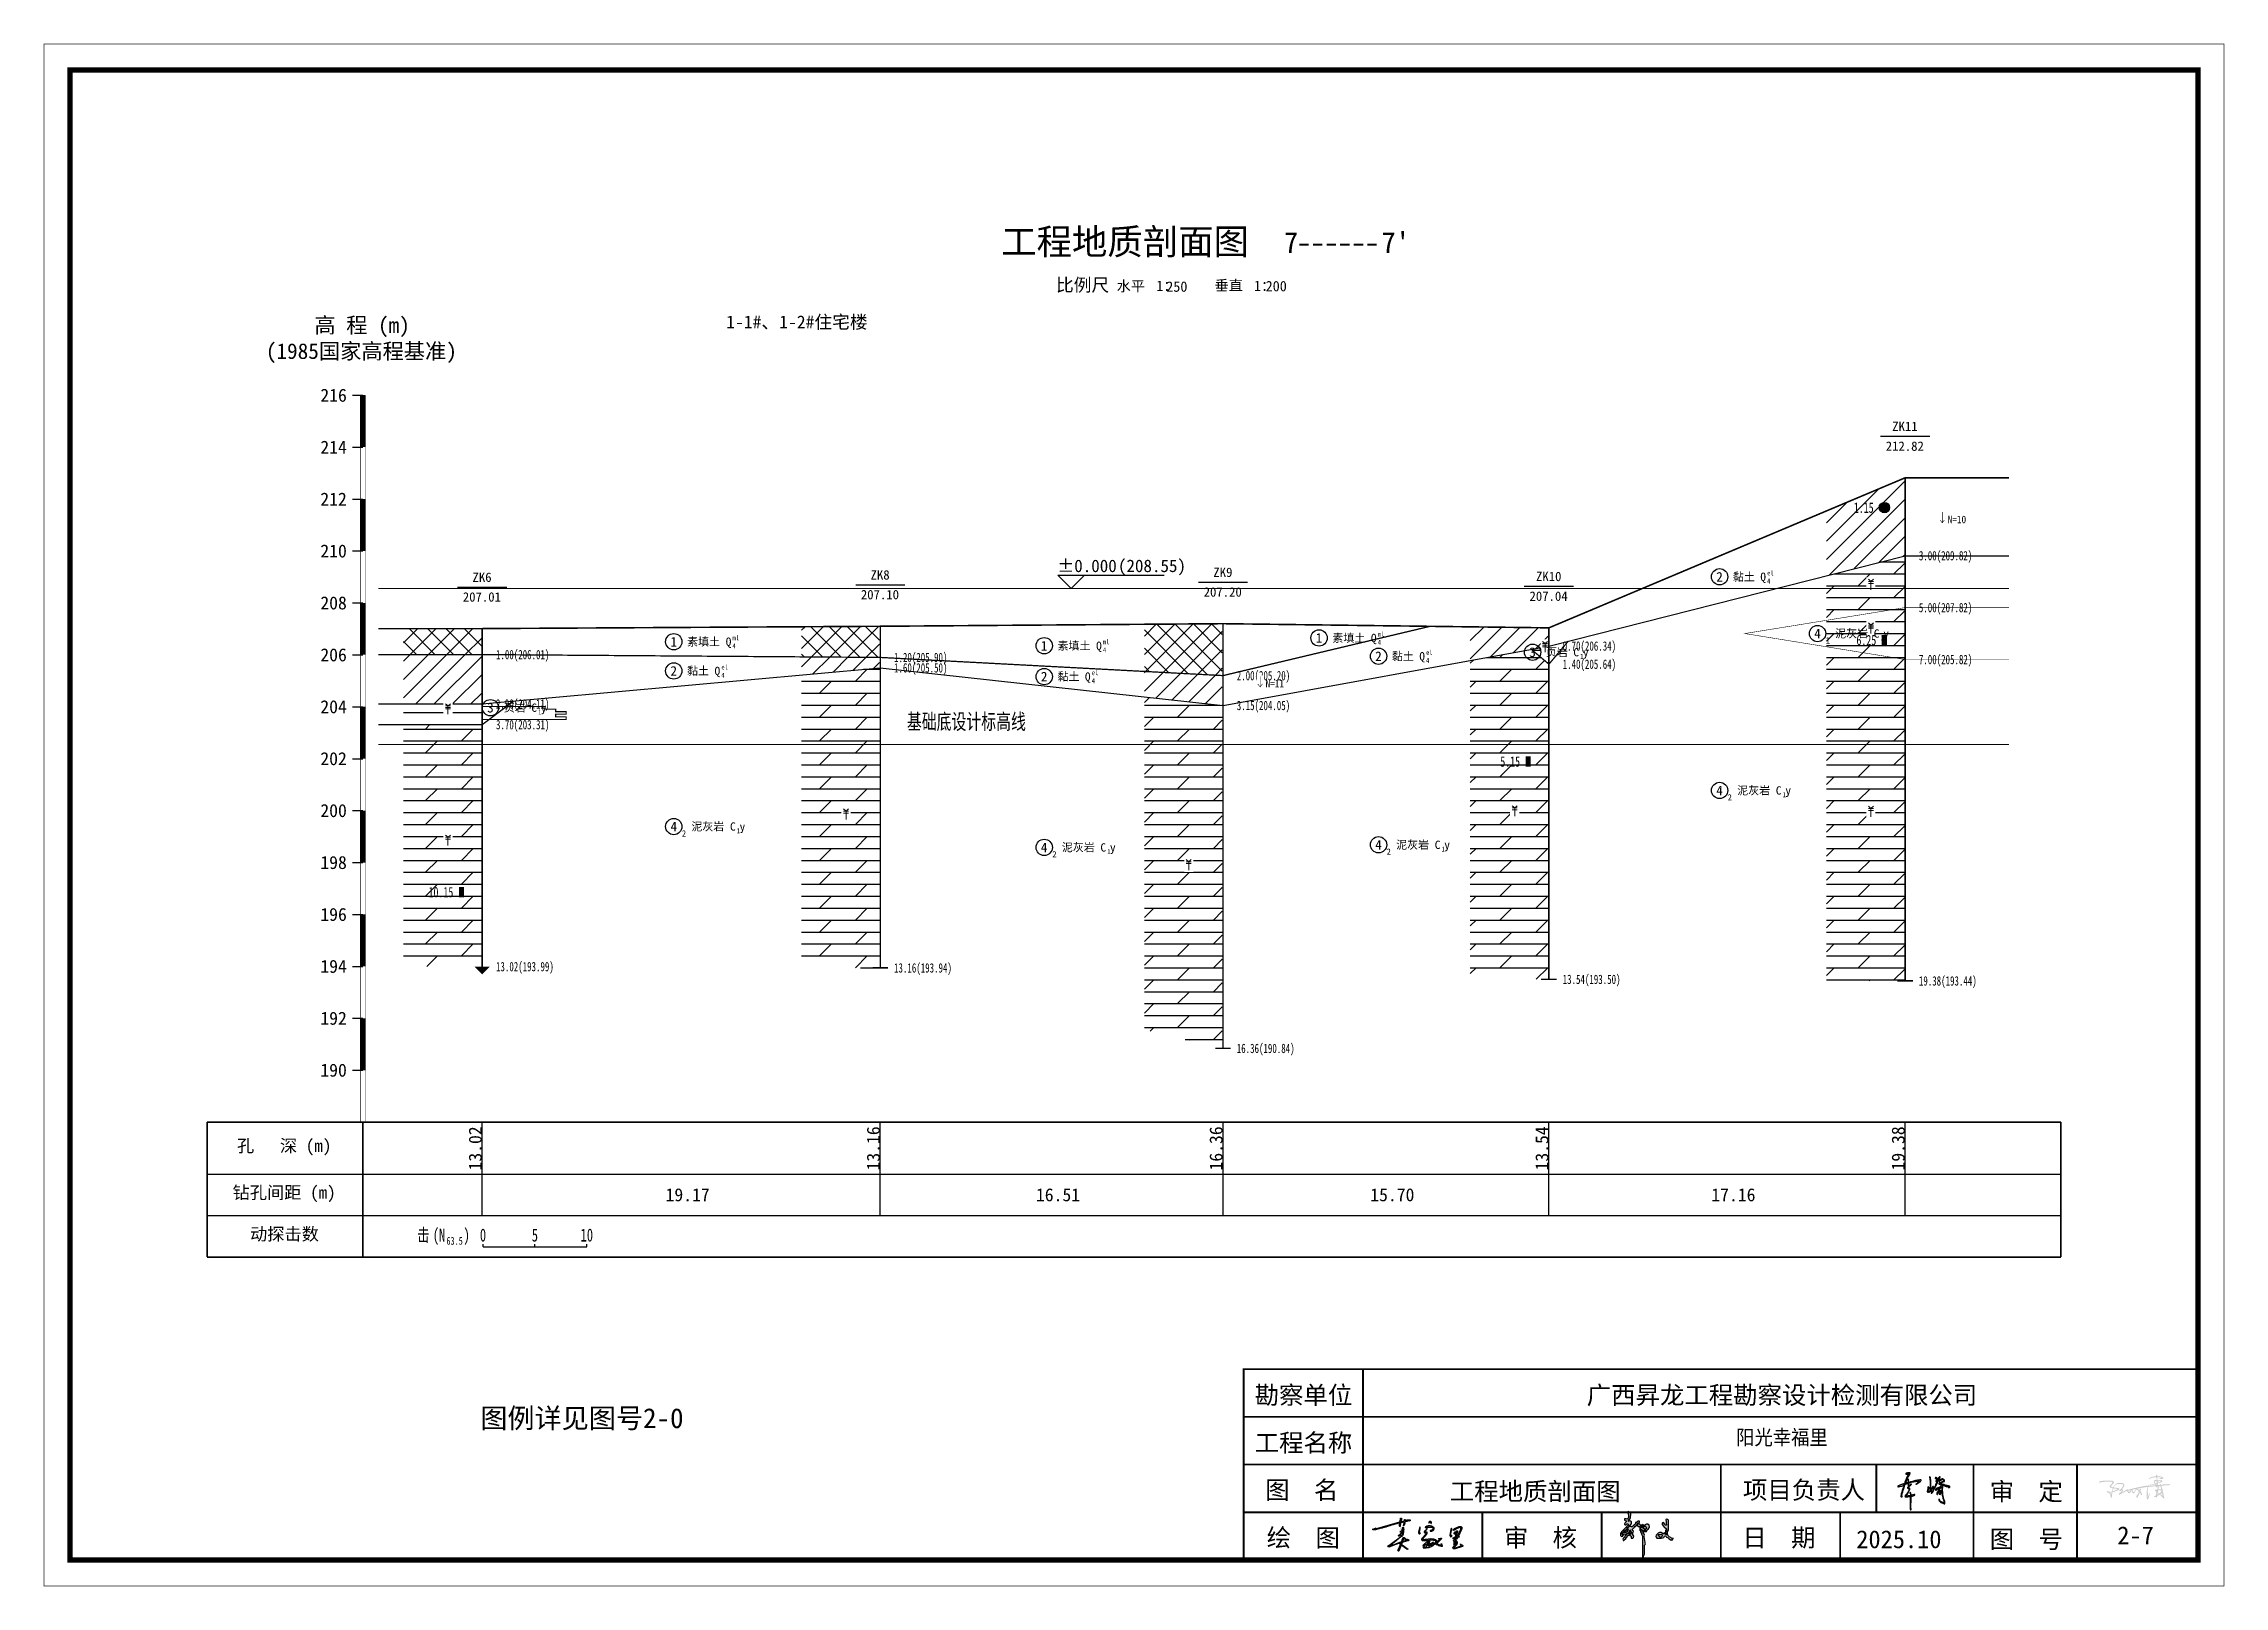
# Model space of a CAD drawing. Header units: millimetres. Extents: x -255 to 9196, y 129 to 426.
# Drawn here: x 2755.4 to 3175.6, y 129.3 to 426.4 of the extents above; entities that cross this region are included whole.
import ezdxf
from ezdxf.enums import TextEntityAlignment as Align

# ---------------------------------------------------------------- set-up
doc = ezdxf.new("R2010")
doc.units = ezdxf.units.MM
doc.linetypes.add('sx', pattern=[10, 5, 0, 5, 0])
for name, color, linetype in [('GiCAD_PouMian', 7, 'Continuous'), ('GICAD_QUYANG', 7, 'Continuous'), ('地质-原位曲线', 7, 'Continuous'), ('地质-图框', 7, 'Continuous'), ('地质-地层符号', 3, 'Continuous'), ('地质-地层线', 7, 'Continuous'), ('地质-地面线', 7, 'Continuous'), ('地质-填充花纹', 4, 'Continuous'), ('地质-文字', 7, 'Continuous'), ('地质-标注栏', 7, 'Continuous'), ('地质-标贯', 7, 'Continuous'), ('地质-水位线', 5, 'Continuous'), ('地质-钻孔', 7, 'Continuous')]:
    doc.layers.add(name, color=color, linetype=linetype)
doc.layers.add('不打印', color=7, linetype='Continuous', plot=False)
doc.styles.add('BG_ST', font='SIMSUN_0.TTF', dxfattribs={"width": 0.7})
doc.styles.add('LZ_FONTS_FS', font='simfang_0.ttf', dxfattribs={"width": 0.7})
doc.styles.add('LZ_PMT_LINE', font='SIMSUN_0.TTF', dxfattribs={"height": 2})
doc.styles.get("Standard").update_dxf_attribs({"font": 'simfang_0.ttf', "height": 2.5})
doc.styles.add('地层编号', font='simfang_0.ttf', dxfattribs={"width": 0.7, "height": 1.85})
doc.styles.add('层底标注', font='simfang_0.ttf', dxfattribs={"width": 0.7, "height": 1.8})
doc.styles.add('岩土名称', font='simfang_0.ttf', dxfattribs={"width": 0.7, "height": 1.55})
doc.styles.add('时代', font='simfang_0.ttf', dxfattribs={"width": 0.7, "height": 1.6})
doc.styles.add('标注栏数据', font='simfang_0.ttf', dxfattribs={"width": 0.7, "height": 2.5})
doc.styles.add('标注栏项目', font='simfang_0.ttf', dxfattribs={"width": 0.7, "height": 3})
doc.styles.add('标贯动探', font='simfang_0.ttf', dxfattribs={"width": 0.7, "height": 1.45})
doc.styles.add('标题', font='simfang_0.ttf', dxfattribs={"width": 0.7, "height": 8})
doc.styles.add('钻孔标注', font='simfang_0.ttf', dxfattribs={"width": 0.7, "height": 1.8})
doc.styles.add('高程系统', font='simfang_0.ttf', dxfattribs={"width": 0.7, "height": 3})
doc.linetypes.add('bzhjcx', pattern='A,0.001,[2,XX1.shx,S=1,R=0,X=1,Y=0],-2', length=2.001)
doc.linetypes.add('swx', pattern='A,7,-1.5,["●",LZ_PMT_LINE,S=0.05,R=0,X=0,Y=0],-1.5', length=10)
pattern_1 = [(0, (0, 0), (0, 2.3), []), (45, (0, 0), (4e-16, 4.5999997), [3.252691, -6.505382])]
pattern_2 = [(45, (0, 0), (-1.767767, 1.767767), [])]
pattern_3 = [(45, (0, 0), (-1.767767, 1.767767), []), (135, (0, 0), (-1.767767, -1.767767), [])]
pattern_4 = [(0, (0, 0), (0, 2.4), [])]

msp = doc.modelspace()

# ---------------------------------------------------------------- texts
at = {"style": 'LZ_FONTS_FS'}
msp.add_text('7', height=4, dxfattribs=at).set_placement((2997.11, 386.09, -12.5), align=Align.RIGHT)
for s, height, p in [("7'", 4, (3013.19, 386.1, -12.5)), ('比例尺', 2.5, (2950.47, 378.69, -12.5)), ('水平', 2, (2962.14, 378.71, -12.5)), ('1：', 2, (2969.78, 378.78, -12.5)), ('250', 2, (2971.7, 378.62, -12.5)), ('垂直', 2, (2981.02, 378.86, -12.5)), ('1：', 2, (2988.6, 378.77, -12.5)), ('200', 2, (2990.85, 378.71, -12.5))]:
    msp.add_text(s, height=height, dxfattribs=at).set_placement(p)
at = {"color": 2, "style": 'LZ_FONTS_FS'}
msp.add_text('1-1#、1-2#住宅楼', height=2.5, dxfattribs=at).set_placement((2886.91, 371.55))
at = {"linetype": 'Continuous', "style": 'BG_ST', "width": 0.7}
msp.add_text('基础底设计标高线', height=3, dxfattribs=at).set_placement((2921.74, 293.44), align=Align.BOTTOM_LEFT)
for s, p in [('勘察单位', (2988.74, 164.39)), ('工程名称', (2988.74, 155.2)), ('图  名', (2990.77, 146.11)), ('项目负责人', (3082.81, 146.11)), ('审  定', (3130.35, 145.81)), ('绘  图', (2991.06, 136.92)), ('审  核', (3036.74, 136.92)), ('日  期', (3082.7, 136.92)), ('2025.10', (3104.65, 136.62)), ('图  号', (3130.35, 136.62)), ('2-7', (3154.94, 137.37))]:
    msp.add_text(s, height=3.447).set_placement(p)
at = {"style": 'LZ_PMT_LINE'}
msp.add_text('广西昇龙工程勘察设计检测有限公司', height=3.4474, dxfattribs=at).set_placement((3090.33, 164.39), align=Align.CENTER)
for s, height, p in [('图例详见图号2-0', 3.83, (2859.13, 159.75)), ('工程地质剖面图', 3.447, (3042.79, 145.84))]:
    msp.add_text(s, height=height).set_placement(p, align=Align.CENTER)
at = {"width": 0.9}
msp.add_text('阳光幸福里', height=2.873, dxfattribs=at).set_placement((3090.33, 156.53), align=Align.CENTER)
at = {"layer": 'GiCAD_PouMian', "color": 7, "style": '标题'}
msp.add_text('工程地质剖面图', height=5, dxfattribs=at).set_placement((2939.9, 385.77))
at = {"layer": 'GICAD_QUYANG', "color": 1, "linetype": 'Continuous', "width": 0.7}
for s, p in [('1.15', (3104.18, 336.04)), ('5.15', (3036.06, 287.14)), ('10.15', (2829.58, 261.99))]:
    msp.add_text(s, height=2, dxfattribs=at).set_placement(p)
at = {"layer": '地质-原位曲线', "color": 7, "linetype": 'Continuous', "style": '标注栏数据', "width": 0.7}
for s, height, p in [('击', 2.5, (2827.38, 195.69)), ('(N', 2.5, (2830.4, 195.69)), (')', 2.5, (2836.33, 195.69)), ('63.5', 1.5, (2833.03, 195.07))]:
    msp.add_text(s, height=height, dxfattribs=at).set_placement(p)
for s, p in [('0', (2840.07, 195.69)), ('5', (2850.07, 195.69)), ('10', (2860.07, 195.69))]:
    msp.add_text(s, height=2.5, dxfattribs=at).set_placement(p, align=Align.CENTER)
at = {"layer": '地质-地层符号', "color": 7, "linetype": 'Continuous'}
for s, height, style, p in [('2', 1.85, '地层编号', (3077.67, 322.79)), ('黏土', 1.55, '岩土名称', (3080.87, 322.94)), ('Q', 1.6, '时代', (3086.16, 322.92)), ('1', 1.85, '地层编号', (2876.19, 310.29)), ('素填土', 1.55, '岩土名称', (2879.39, 310.44)), ('Q', 1.6, '时代', (2886.83, 310.42)), ('1', 1.85, '地层编号', (2947.55, 309.52)), ('素填土', 1.55, '岩土名称', (2950.76, 309.67)), ('Q', 1.6, '时代', (2958.19, 309.64)), ('1', 1.85, '地层编号', (3000.5, 311.01)), ('素填土', 1.55, '岩土名称', (3003.71, 311.16)), ('Q', 1.6, '时代', (3011.14, 311.14)), ('4', 1.85, '地层编号', (3096.54, 311.87)), ('1', 1.2, '地层编号', (3098.75, 310.87)), ('2', 1.85, '地层编号', (3011.96, 307.49)), ('黏土', 1.55, '岩土名称', (3015.17, 307.64)), ('Q', 1.6, '时代', (3020.46, 307.62)), ('C', 1.6, '时代', (3050.14, 308.4)), ('y', 1.6, '时代', (3051.98, 308.4)), ('2', 1.85, '地层编号', (2876.19, 304.67)), ('黏土', 1.55, '岩土名称', (2879.39, 304.82)), ('Q', 1.6, '时代', (2884.68, 304.79)), ('2', 1.85, '地层编号', (2947.55, 303.58)), ('黏土', 1.55, '岩土名称', (2950.76, 303.73)), ('Q', 1.6, '时代', (2956.04, 303.7)), ('3', 1.85, '地层编号', (2840.87, 297.59)), ('页岩', 1.55, '岩土名称', (2844.08, 297.74)), ('C', 1.6, '时代', (2849.37, 297.71)), ('y', 1.6, '时代', (2851.21, 297.71)), ('4', 1.85, '地层编号', (3077.67, 281.64)), ('2', 1.2, '地层编号', (3079.87, 280.64)), ('泥灰岩', 1.55, '岩土名称', (3081.71, 281.79)), ('C', 1.6, '时代', (3089.14, 281.77)), ('y', 1.6, '时代', (3090.98, 281.77)), ('4', 1.85, '地层编号', (2876.19, 274.69)), ('2', 1.2, '地层编号', (2878.39, 273.69)), ('泥灰岩', 1.55, '岩土名称', (2880.22, 274.84)), ('C', 1.6, '时代', (2887.66, 274.82)), ('y', 1.6, '时代', (2889.5, 274.82)), ('泥灰岩', 1.55, '岩土名称', (3016, 271.33)), ('4', 1.85, '地层编号', (2947.55, 270.68)), ('2', 1.2, '地层编号', (2949.76, 269.68)), ('泥灰岩', 1.55, '岩土名称', (2951.59, 270.83)), ('C', 1.6, '时代', (2959.02, 270.8)), ('y', 1.6, '时代', (2960.86, 270.8)), ('4', 1.85, '地层编号', (3011.96, 271.18)), ('2', 1.2, '地层编号', (3014.17, 270.18)), ('C', 1.6, '时代', (3023.43, 271.3)), ('y', 1.6, '时代', (3025.27, 271.3))]:
    msp.add_text(s, height=height, dxfattribs=dict(at, style=style)).set_placement(p)
at = {"layer": '地质-地层符号', "color": 7, "linetype": 'Continuous', "style": '时代', "width": 0.8}
for s, p in [('el', (3087.47, 323.98)), ('4', (3087.47, 322.42)), ('ml', (2888.13, 311.48)), ('ml', (2959.5, 310.71)), ('4', (3012.45, 310.64)), ('ml', (3012.45, 312.2)), ('el', (2885.99, 305.86)), ('4', (2888.13, 309.92)), ('4', (2959.5, 309.14)), ('4', (3021.76, 307.12)), ('el', (3021.76, 308.68)), ('1', (3051.45, 307.9)), ('4', (2885.99, 304.29)), ('4', (2957.35, 303.2)), ('el', (2957.35, 304.77)), ('1', (2850.68, 297.21)), ('1', (3090.45, 281.27)), ('1', (2888.97, 274.32)), ('1', (2960.33, 270.3)), ('1', (3024.74, 270.8))]:
    msp.add_text(s, height=0.96, dxfattribs=at).set_placement(p)
at = {"layer": '地质-文字', "color": 7, "linetype": 'Continuous', "style": '高程系统'}
for s, p in [('高 程 (m)', (2807.58, 370.69)), ('(1985国家高程基准)', (2798.24, 365.69))]:
    msp.add_text(s, height=3, dxfattribs=at).set_placement(p)
at = {"layer": '地质-文字', "color": 7, "linetype": 'Continuous', "style": '层底标注', "width": 0.7}
for s, p in [('3.00(209.82)', (3116.71, 326.89)), ('5.00(207.82)', (3116.71, 316.89)), ('0.70(206.34)', (3048.08, 309.49)), ('1.00(206.01)', (2842.57, 307.84)), ('1.20(205.90)', (2919.26, 307.29)), ('1.60(205.50)', (2919.26, 305.29)), ('1.40(205.64)', (3048.08, 305.99)), ('7.00(205.82)', (3116.71, 306.89)), ('2.00(205.20)', (2985.29, 303.79)), ('2.90(204.11)', (2842.57, 298.34)), ('3.15(204.05)', (2985.29, 298.04)), ('3.70(203.31)', (2842.57, 294.34)), ('13.02(193.99)', (2842.57, 247.74)), ('13.16(193.94)', (2919.26, 247.49)), ('13.54(193.50)', (3048.08, 245.29)), ('19.38(193.44)', (3116.71, 244.99)), ('16.36(190.84)', (2985.29, 231.99))]:
    msp.add_text(s, height=1.8, dxfattribs=at).set_placement(p)
at = {"layer": '地质-标注栏', "color": 7, "linetype": 'Continuous', "style": '标注栏项目'}
for s, p in [('孔   深 (m)', (2792.67, 212.19)), ('钻孔间距 (m)', (2791.83, 203.19)), ('动探击数', (2795.19, 195.19))]:
    msp.add_text(s, height=2.43, dxfattribs=at).set_placement(p, align=Align.BOTTOM_LEFT)
at = {"layer": '地质-标注栏', "color": 7, "linetype": 'Continuous', "style": '标注栏数据'}
for s, p in [('13.02', (2839.82, 209.37)), ('13.16', (2916.51, 209.37)), ('16.36', (2982.54, 209.37)), ('13.54', (3045.33, 209.37)), ('19.38', (3113.96, 209.37))]:
    msp.add_text(s, height=2.5, rotation=90, dxfattribs=at).set_placement(p)
for s, p in [('19.17', (2875.24, 203.44)), ('16.51', (2946.6, 203.44)), ('15.70', (3011.01, 203.44)), ('17.16', (3076.72, 203.44))]:
    msp.add_text(s, height=2.5, dxfattribs=at).set_placement(p)
at = {"layer": '地质-标贯', "color": 6, "linetype": 'Continuous', "style": '标贯动探', "width": 0.9}
for s, p in [('N=10', (3122.26, 334.04)), ('N=11', (2990.84, 302.44))]:
    msp.add_text(s, height=1.45, dxfattribs=at).set_placement(p)
at = {"layer": '地质-钻孔', "color": 7, "linetype": 'Continuous', "style": '钻孔标注'}
for s, p in [('ZK11', (3111.57, 351.79)), ('212.82', (3110.32, 347.99)), ('ZK6', (2838.05, 322.74)), ('ZK8', (2914.74, 323.19)), ('ZK9', (2980.78, 323.69)), ('ZK10', (3042.94, 322.89)), ('207.01', (2836.18, 318.94)), ('207.10', (2912.87, 319.39)), ('207.20', (2978.91, 319.89)), ('207.04', (3041.69, 319.09))]:
    msp.add_text(s, height=1.8, dxfattribs=at).set_placement(p)

# ---------------------------------------------------------------- blocks, each defined once
blk = doc.blocks.new('WipeoutBlock')
blk.add_wipeout([(0, 0), (0, 1), (1, 1), (1, 0)])
blk = doc.blocks.new('FHzhong.dwg')
at = {"color": 1, "lineweight": 0}
for p, q in [((1.06, 1.62), (0.57, 2.04)), ((0.57, 1.62), (1.53, 1.62)), ((0.57, 1.25), (1.53, 1.25)), ((1.05, 0), (1.05, 1.62)), ((1.06, 1.62), (1.53, 2.04))]:
    blk.add_line(p, q, dxfattribs=at)
blk = doc.blocks.new('FHqiang.dwg')
at = {"color": 1, "lineweight": 0}
for p, q in [((1.06, 1.62), (0.57, 2.04)), ((0.57, 1.62), (1.53, 1.62)), ((0.57, 1.32), (1.53, 1.32)), ((0.57, 1.02), (1.53, 1.02)), ((1.05, 0), (1.05, 1.62)), ((1.06, 1.62), (1.53, 2.04))]:
    blk.add_line(p, q, dxfattribs=at)
blk = doc.blocks.new('gkqy_yan.dwg不标1', base_point=(0, -1))
at = {"color": 1}
blk.add_solid([(-0.5, -2), (-0.5, 0), (0.5, -2), (0.5, 0)], dxfattribs=at)
blk = doc.blocks.new('gkqy_yuan.dwg不标1')
at = {"layer": 'GiCAD_PouMian'}
h = blk.add_hatch(color=1, dxfattribs=at)
edge = h.paths.add_edge_path()
edge.add_arc((0, 0), 1, 0, 360)
at = {"layer": 'GICAD_QUYANG', "color": 1}
blk.add_circle((0, 0), 1, dxfattribs=at)
blk = doc.blocks.new('gkbgfh')
at = {"linetype": 'Continuous'}
blk.add_wipeout([(-0.23, -0.2), (1.12, -0.2), (1.12, 2.33), (-0.23, 2.33)], dxfattribs=at).dxf.layer = '地质-标贯'
at = {"color": 1, "const_width": 0.1}
for points in [[(0.01, 0.61), (0.46, 0.08), (0.88, 0.64)], [(0.46, 2.13), (0.46, 0.08)]]:
    blk.add_lwpolyline(points, dxfattribs=at)
blk = doc.blocks.new('zxdt')
blk.add_lwpolyline([(0, 0, 3, 0, 0), (0, -1.5, 0, 0, 0)], format="xyseb")
blk = doc.blocks.new('GC8')
blk.add_wipeout([(-2.26, 6.01), (17.92, 6.01), (17.93, 2.69), (-2.15, 2.71), (-2.27, 2.72)])
blk.add_text('(208.55)', height=2.408).set_placement((9.01, 3.19))
blk.add_wipeout([(-2.8, 2.72), (2.91, 2.72), (0.06, -0.14), (0.06, -0.14)])
at = {"color": 3}
for p, q in [((0, 0), (-2.6, 2.6)), ((-2.6, 2.6), (17.93, 2.6)), ((0, 0), (2.59, 2.6))]:
    blk.add_line(p, q, dxfattribs=at)
blk.add_text('±0.000', height=2.408).set_placement((-2.69, 3.18))
blk = doc.blocks.new('zhengyi')
h = blk.add_hatch(color=256)
h.dxf.hatch_style = 1
h.paths.add_polyline_path([(256.693, 181.627), (256.708, 181.638), (256.715, 181.643), (256.717, 181.651), (256.713, 181.659), (256.726, 181.657), (256.735, 181.66), (256.745, 181.669), (256.745, 181.673), (256.745, 181.675), (256.745, 181.68), (256.765, 181.68), (256.765, 181.711), (256.761, 181.711), (256.759, 181.711), (256.755, 181.711), (256.755, 181.721), (256.734, 181.721), (256.725, 181.697), (256.717, 181.686), (256.698, 181.669), (256.679, 181.655), (256.663, 181.652), (256.64, 181.659), (256.64, 181.669), (256.63, 181.669), (256.626, 181.652), (256.616, 181.642), (256.599, 181.638), (256.599, 181.628), (256.609, 181.628), (256.607, 181.624), (256.61, 181.618), (256.614, 181.617), (256.607, 181.593), (256.598, 181.58), (256.578, 181.565), (256.547, 181.565), (256.536, 181.565), (256.535, 181.556), (256.523, 181.55), (256.515, 181.555), (256.511, 181.547), (256.517, 181.535), (256.526, 181.534), (256.526, 181.513), (256.536, 181.513), (256.539, 181.522), (256.541, 181.526), (256.547, 181.534), (256.555, 181.539), (256.566, 181.533), (256.567, 181.523), (256.588, 181.523), (256.588, 181.532), (256.588, 181.536), (256.588, 181.544), (256.601, 181.547), (256.607, 181.548), (256.62, 181.549), (256.626, 181.537), (256.637, 181.531), (256.651, 181.534), (256.651, 181.544), (256.64, 181.544), (256.633, 181.555), (256.632, 181.563), (256.635, 181.575), (256.641, 181.588), (256.644, 181.594), (256.644, 181.596), (256.651, 181.607), (256.645, 181.594), (256.644, 181.594), (256.649, 181.58), (256.661, 181.575), (256.661, 181.555), (256.672, 181.555), (256.672, 181.55), (256.672, 181.548), (256.672, 181.544), (256.682, 181.544), (256.682, 181.555), (256.697, 181.563), (256.699, 181.585), (256.687, 181.596), (256.687, 181.615)])
h.paths.add_polyline_path([(256.666, 181.732), (256.653, 181.746), (256.638, 181.749), (256.62, 181.742), (256.618, 181.759), (256.625, 181.771), (256.64, 181.779), (256.65, 181.805), (256.654, 181.819), (256.656, 181.846), (256.655, 181.868), (256.648, 181.881), (256.63, 181.893), (256.622, 181.9), (256.609, 181.897), (256.604, 181.888), (256.602, 181.884), (256.605, 181.878), (256.609, 181.878), (256.619, 181.848), (256.621, 181.831), (256.62, 181.799), (256.611, 181.791), (256.607, 181.787), (256.599, 181.779), (256.582, 181.782), (256.574, 181.783), (256.557, 181.784), (256.553, 181.773), (256.557, 181.763), (256.567, 181.758), (256.58, 181.751), (256.583, 181.732), (256.573, 181.721), (256.56, 181.715), (256.555, 181.704), (256.557, 181.69), (256.568, 181.683), (256.584, 181.688), (256.588, 181.7), (256.602, 181.703), (256.613, 181.697), (256.62, 181.685), (256.576, 181.641), (256.554, 181.619), (256.51, 181.575), (256.494, 181.554), (256.489, 181.539), (256.489, 181.513), (256.499, 181.501), (256.511, 181.498), (256.526, 181.503), (256.526, 181.534), (256.517, 181.535), (256.511, 181.547), (256.515, 181.555), (256.523, 181.55), (256.535, 181.556), (256.536, 181.565), (256.547, 181.565), (256.547, 181.575), (256.567, 181.592), (256.578, 181.6), (256.599, 181.617), (256.599, 181.628), (256.599, 181.638), (256.616, 181.642), (256.626, 181.652), (256.63, 181.669), (256.64, 181.669), (256.64, 181.68), (256.645, 181.68), (256.647, 181.68), (256.651, 181.68), (256.662, 181.698), (256.666, 181.71)])
h.paths.add_polyline_path([(256.698, 181.518), (256.682, 181.534), (256.682, 181.544), (256.672, 181.544), (256.672, 181.548), (256.672, 181.55), (256.672, 181.555), (256.651, 181.555), (256.651, 181.544), (256.651, 181.534), (256.637, 181.531), (256.626, 181.537), (256.62, 181.549), (256.607, 181.548), (256.601, 181.547), (256.588, 181.544), (256.588, 181.536), (256.588, 181.532), (256.588, 181.523), (256.578, 181.523), (256.578, 181.513), (256.569, 181.51), (256.564, 181.508), (256.557, 181.503), (256.559, 181.489), (256.554, 181.478), (256.541, 181.471), (256.532, 181.462), (256.529, 181.453), (256.531, 181.44), (256.533, 181.434), (256.542, 181.431), (256.547, 181.435), (256.575, 181.465), (256.589, 181.481), (256.614, 181.513), (256.633, 181.517), (256.646, 181.514), (256.661, 181.503), (256.661, 181.49), (256.661, 181.484), (256.661, 181.471), (256.678, 181.468), (256.69, 181.471), (256.703, 181.482), (256.704, 181.504)])
h.paths.add_polyline_path([(256.872, 181.624), (256.865, 181.632), (256.849, 181.643), (256.854, 181.65), (256.862, 181.652), (256.87, 181.648), (256.87, 181.659), (256.849, 181.659), (256.849, 181.68), (256.818, 181.68), (256.818, 181.669), (256.825, 181.67), (256.831, 181.666), (256.833, 181.659), (256.837, 181.654), (256.834, 181.645), (256.828, 181.643), (256.824, 181.641), (256.818, 181.644), (256.818, 181.648), (256.807, 181.648), (256.807, 181.586), (256.818, 181.586), (256.818, 181.596), (256.824, 181.602), (256.83, 181.603), (256.838, 181.602), (256.849, 181.597), (256.853, 181.586), (256.849, 181.575), (256.87, 181.575), (256.87, 181.596), (256.878, 181.596), (256.882, 181.596), (256.89, 181.596), (256.89, 181.607), (256.88, 181.607)])
h.paths.add_polyline_path([(256.831, 181.666), (256.825, 181.67), (256.818, 181.669), (256.818, 181.68), (256.807, 181.68), (256.808, 181.687), (256.804, 181.694), (256.797, 181.695), (256.787, 181.7), (256.784, 181.713), (256.791, 181.721), (256.798, 181.729), (256.796, 181.743), (256.786, 181.747), (256.773, 181.744), (256.766, 181.741), (256.755, 181.732), (256.755, 181.711), (256.759, 181.711), (256.761, 181.711), (256.765, 181.711), (256.765, 181.68), (256.765, 181.669), (256.78, 181.66), (256.79, 181.658), (256.807, 181.659), (256.807, 181.648), (256.818, 181.648), (256.818, 181.644), (256.824, 181.641), (256.828, 181.643), (256.834, 181.645), (256.837, 181.654), (256.833, 181.659)])
h.paths.add_polyline_path([(256.953, 181.68), (256.933, 181.695), (256.912, 181.697), (256.89, 181.685), (256.876, 181.677), (256.861, 181.679), (256.849, 181.69), (256.849, 181.659), (256.901, 181.659), (256.898, 181.655), (256.901, 181.649), (256.906, 181.648), (256.91, 181.635), (256.904, 181.622), (256.89, 181.617), (256.89, 181.607), (256.89, 181.596), (256.882, 181.596), (256.878, 181.596), (256.87, 181.596), (256.87, 181.575), (256.911, 181.575), (256.917, 181.594), (256.923, 181.604), (256.937, 181.617), (256.953, 181.637), (256.958, 181.654)])
h.paths.add_polyline_path([(256.879, 181.52), (256.874, 181.534), (256.859, 181.544), (256.859, 181.575), (256.849, 181.575), (256.853, 181.586), (256.849, 181.597), (256.838, 181.602), (256.83, 181.603), (256.824, 181.602), (256.818, 181.596), (256.818, 181.586), (256.818, 181.565), (256.837, 181.526), (256.844, 181.504), (256.849, 181.461), (256.849, 181.323), (256.849, 181.255), (256.849, 181.117), (256.857, 181.117), (256.861, 181.117), (256.87, 181.117), (256.862, 181.154), (256.865, 181.176), (256.88, 181.211), (256.88, 181.269), (256.88, 181.298), (256.88, 181.357), (256.89, 181.368), (256.893, 181.378), (256.89, 181.393), (256.884, 181.437), (256.881, 181.459), (256.875, 181.503)])
h.paths.add_polyline_path([(257.234, 181.544), (257.226, 181.54), (257.222, 181.538), (257.213, 181.534), (257.213, 181.544), (257.172, 181.544), (257.149, 181.562), (257.124, 181.564), (257.099, 181.549), (257.086, 181.537), (257.08, 181.531), (257.068, 181.518), (257.063, 181.499), (257.066, 181.487), (257.078, 181.471), (257.124, 181.468), (257.148, 181.47), (257.193, 181.482), (257.197, 181.49), (257.199, 181.494), (257.203, 181.503), (257.217, 181.505), (257.228, 181.499), (257.234, 181.487), (257.261, 181.473), (257.274, 181.465), (257.297, 181.445), (257.308, 181.441), (257.314, 181.438), (257.323, 181.43), (257.331, 181.446), (257.335, 181.455), (257.344, 181.471), (257.328, 181.465), (257.313, 181.469), (257.302, 181.482), (257.28, 181.493), (257.269, 181.502), (257.255, 181.523), (257.247, 181.523), (257.243, 181.523), (257.234, 181.523)])
h.paths.add_polyline_path([(257.168, 181.518), (257.169, 181.511), (257.167, 181.503), (257.153, 181.489), (257.138, 181.485), (257.12, 181.492), (257.119, 181.501), (257.107, 181.507), (257.099, 181.503), (257.099, 181.511), (257.099, 181.515), (257.099, 181.523), (257.124, 181.523), (257.136, 181.523), (257.161, 181.523)], flags=16)
h.paths.add_polyline_path([(257.265, 181.663), (257.265, 181.696), (257.265, 181.763), (257.252, 181.774), (257.241, 181.777), (257.224, 181.773), (257.227, 181.736), (257.229, 181.717), (257.234, 181.68), (257.226, 181.68), (257.222, 181.68), (257.213, 181.68), (257.208, 181.696), (257.203, 181.703), (257.193, 181.716), (257.185, 181.723), (257.171, 181.72), (257.167, 181.711), (257.167, 181.693), (257.171, 181.683), (257.182, 181.669), (257.198, 181.65), (257.208, 181.641), (257.229, 181.628), (257.235, 181.621), (257.232, 181.61), (257.224, 181.607), (257.224, 181.596), (257.234, 181.596), (257.234, 181.584), (257.234, 181.578), (257.234, 181.565), (257.255, 181.565), (257.248, 181.576), (257.253, 181.592), (257.265, 181.596)])
h.paths.add_polyline_path([(257.245, 181.565), (257.234, 181.565), (257.234, 181.578), (257.234, 181.584), (257.234, 181.596), (257.224, 181.596), (257.224, 181.565), (257.22, 181.565), (257.218, 181.565), (257.213, 181.565), (257.213, 181.534), (257.222, 181.538), (257.226, 181.54), (257.234, 181.544), (257.234, 181.534), (257.245, 181.534)])
for p, q in [((256.557, 181.784), (256.553, 181.773)), ((256.553, 181.773), (256.557, 181.763)), ((256.56, 181.715), (256.555, 181.704)), ((256.555, 181.704), (256.557, 181.69)), ((256.574, 181.783), (256.557, 181.784)), ((256.557, 181.763), (256.567, 181.758)), ((256.557, 181.69), (256.568, 181.683)), ((256.573, 181.721), (256.56, 181.715)), ((256.567, 181.758), (256.58, 181.751)), ((256.583, 181.732), (256.573, 181.721)), ((256.582, 181.782), (256.574, 181.783)), ((256.58, 181.751), (256.583, 181.732)), ((256.599, 181.779), (256.582, 181.782)), ((256.584, 181.688), (256.588, 181.7)), ((256.588, 181.7), (256.602, 181.703)), ((256.607, 181.787), (256.599, 181.779)), ((256.604, 181.888), (256.602, 181.884)), ((256.602, 181.884), (256.605, 181.878)), ((256.602, 181.703), (256.613, 181.697)), ((256.609, 181.897), (256.604, 181.888)), ((256.605, 181.878), (256.609, 181.878)), ((256.611, 181.791), (256.607, 181.787)), ((256.622, 181.9), (256.609, 181.897)), ((256.609, 181.878), (256.619, 181.848)), ((256.62, 181.799), (256.611, 181.791)), ((256.613, 181.697), (256.62, 181.685)), ((256.618, 181.759), (256.625, 181.771)), ((256.62, 181.742), (256.618, 181.759)), ((256.619, 181.848), (256.621, 181.831)), ((256.621, 181.831), (256.62, 181.799)), ((256.638, 181.749), (256.62, 181.742)), ((256.63, 181.893), (256.622, 181.9)), ((256.625, 181.771), (256.64, 181.779)), ((256.648, 181.881), (256.63, 181.893)), ((256.653, 181.746), (256.638, 181.749)), ((256.64, 181.779), (256.65, 181.805)), ((256.655, 181.868), (256.648, 181.881)), ((256.65, 181.805), (256.654, 181.819)), ((256.651, 181.68), (256.662, 181.698)), ((256.666, 181.732), (256.653, 181.746)), ((256.654, 181.819), (256.656, 181.846)), ((256.656, 181.846), (256.655, 181.868)), ((256.662, 181.698), (256.666, 181.71)), ((256.666, 181.71), (256.666, 181.732)), ((256.725, 181.697), (256.717, 181.686)), ((256.734, 181.721), (256.725, 181.697)), ((256.755, 181.721), (256.734, 181.721)), ((256.734, 181.721), (256.755, 181.721)), ((256.755, 181.721), (256.734, 181.721)), ((256.766, 181.741), (256.755, 181.732)), ((256.755, 181.732), (256.755, 181.711)), ((256.755, 181.711), (256.755, 181.732)), ((256.755, 181.732), (256.755, 181.711)), ((256.755, 181.711), (256.755, 181.721)), ((256.755, 181.721), (256.755, 181.711)), ((256.755, 181.711), (256.755, 181.721)), ((256.755, 181.711), (256.759, 181.711)), ((256.759, 181.711), (256.755, 181.711)), ((256.759, 181.711), (256.761, 181.711)), ((256.761, 181.711), (256.759, 181.711)), ((256.761, 181.711), (256.765, 181.711)), ((256.765, 181.711), (256.761, 181.711)), ((256.765, 181.711), (256.765, 181.669)), ((256.765, 181.669), (256.765, 181.711)), ((256.765, 181.711), (256.765, 181.669)), ((256.765, 181.68), (256.765, 181.711)), ((256.765, 181.711), (256.765, 181.68)), ((256.765, 181.68), (256.765, 181.711)), ((256.773, 181.744), (256.766, 181.741)), ((256.786, 181.747), (256.773, 181.744)), ((256.784, 181.713), (256.791, 181.721)), ((256.787, 181.7), (256.784, 181.713)), ((256.796, 181.743), (256.786, 181.747)), ((256.797, 181.695), (256.787, 181.7)), ((256.791, 181.721), (256.798, 181.729)), ((256.798, 181.729), (256.796, 181.743)), ((256.804, 181.694), (256.797, 181.695)), ((256.808, 181.687), (256.804, 181.694)), ((256.861, 181.679), (256.849, 181.69)), ((256.849, 181.69), (256.849, 181.659)), ((256.849, 181.659), (256.849, 181.69)), ((256.849, 181.69), (256.849, 181.659)), ((256.912, 181.697), (256.89, 181.685)), ((256.933, 181.695), (256.912, 181.697)), ((256.953, 181.68), (256.933, 181.695)), ((257.171, 181.72), (257.167, 181.711)), ((257.167, 181.711), (257.167, 181.693)), ((257.167, 181.693), (257.171, 181.683)), ((257.185, 181.723), (257.171, 181.72)), ((257.193, 181.716), (257.185, 181.723)), ((257.203, 181.703), (257.193, 181.716)), ((257.208, 181.696), (257.203, 181.703)), ((257.213, 181.68), (257.208, 181.696)), ((257.241, 181.777), (257.224, 181.773)), ((257.224, 181.773), (257.227, 181.736)), ((257.227, 181.736), (257.229, 181.717)), ((257.229, 181.717), (257.234, 181.68)), ((257.252, 181.774), (257.241, 181.777)), ((257.265, 181.763), (257.252, 181.774)), ((257.265, 181.696), (257.265, 181.763)), ((257.265, 181.663), (257.265, 181.696)), ((256.494, 181.554), (256.489, 181.539)), ((256.489, 181.539), (256.489, 181.513)), ((256.489, 181.513), (256.499, 181.501)), ((256.51, 181.575), (256.494, 181.554)), ((256.499, 181.501), (256.511, 181.498)), ((256.554, 181.619), (256.51, 181.575)), ((256.515, 181.555), (256.511, 181.547)), ((256.511, 181.547), (256.515, 181.555)), ((256.511, 181.547), (256.517, 181.535)), ((256.517, 181.535), (256.511, 181.547)), ((256.511, 181.498), (256.526, 181.503)), ((256.523, 181.55), (256.515, 181.555)), ((256.515, 181.555), (256.523, 181.55)), ((256.517, 181.535), (256.526, 181.534)), ((256.526, 181.534), (256.517, 181.535)), ((256.535, 181.556), (256.523, 181.55)), ((256.523, 181.55), (256.535, 181.556)), ((256.526, 181.534), (256.526, 181.513)), ((256.526, 181.513), (256.526, 181.534)), ((256.526, 181.534), (256.526, 181.513)), ((256.526, 181.503), (256.526, 181.534)), ((256.526, 181.534), (256.526, 181.503)), ((256.526, 181.503), (256.526, 181.534)), ((256.526, 181.513), (256.536, 181.513)), ((256.536, 181.513), (256.526, 181.513)), ((256.526, 181.513), (256.536, 181.513)), ((256.532, 181.462), (256.529, 181.453)), ((256.529, 181.453), (256.531, 181.44)), ((256.531, 181.44), (256.533, 181.434)), ((256.541, 181.471), (256.532, 181.462)), ((256.533, 181.434), (256.542, 181.431)), ((256.536, 181.565), (256.535, 181.556)), ((256.535, 181.556), (256.536, 181.565)), ((256.578, 181.565), (256.536, 181.565)), ((256.536, 181.565), (256.578, 181.565)), ((256.578, 181.565), (256.536, 181.565)), ((256.536, 181.565), (256.547, 181.565)), ((256.547, 181.565), (256.536, 181.565)), ((256.536, 181.565), (256.547, 181.565)), ((256.536, 181.513), (256.539, 181.522)), ((256.539, 181.522), (256.541, 181.526)), ((256.541, 181.526), (256.547, 181.534)), ((256.554, 181.478), (256.541, 181.471)), ((256.542, 181.431), (256.547, 181.435)), ((256.547, 181.575), (256.567, 181.592)), ((256.567, 181.592), (256.547, 181.575)), ((256.547, 181.565), (256.547, 181.575)), ((256.547, 181.575), (256.547, 181.565)), ((256.547, 181.565), (256.547, 181.575)), ((256.547, 181.575), (256.547, 181.565)), ((256.547, 181.565), (256.547, 181.575)), ((256.547, 181.575), (256.547, 181.565)), ((256.547, 181.565), (256.578, 181.565)), ((256.578, 181.565), (256.547, 181.565)), ((256.547, 181.565), (256.578, 181.565)), ((256.547, 181.534), (256.555, 181.539)), ((256.547, 181.435), (256.575, 181.465)), ((256.576, 181.641), (256.554, 181.619)), ((256.559, 181.489), (256.554, 181.478)), ((256.555, 181.539), (256.566, 181.533)), ((256.564, 181.508), (256.557, 181.503)), ((256.557, 181.503), (256.559, 181.489)), ((256.569, 181.51), (256.564, 181.508)), ((256.566, 181.533), (256.567, 181.523)), ((256.567, 181.592), (256.578, 181.6)), ((256.578, 181.6), (256.567, 181.592)), ((256.567, 181.523), (256.588, 181.523)), ((256.588, 181.523), (256.567, 181.523)), ((256.567, 181.523), (256.588, 181.523)), ((256.568, 181.683), (256.584, 181.688)), ((256.578, 181.513), (256.569, 181.51)), ((256.575, 181.465), (256.589, 181.481)), ((256.62, 181.685), (256.576, 181.641)), ((256.578, 181.6), (256.599, 181.617)), ((256.599, 181.617), (256.578, 181.6)), ((256.598, 181.58), (256.578, 181.565)), ((256.578, 181.565), (256.598, 181.58)), ((256.588, 181.523), (256.578, 181.523)), ((256.578, 181.523), (256.588, 181.523)), ((256.588, 181.523), (256.578, 181.523)), ((256.578, 181.523), (256.578, 181.513)), ((256.578, 181.513), (256.578, 181.523)), ((256.578, 181.523), (256.578, 181.513)), ((256.588, 181.544), (256.601, 181.547)), ((256.601, 181.547), (256.588, 181.544)), ((256.588, 181.536), (256.588, 181.544)), ((256.588, 181.544), (256.588, 181.536)), ((256.588, 181.532), (256.588, 181.536)), ((256.588, 181.536), (256.588, 181.532)), ((256.588, 181.523), (256.588, 181.532)), ((256.588, 181.532), (256.588, 181.523)), ((256.589, 181.481), (256.614, 181.513)), ((256.607, 181.593), (256.598, 181.58)), ((256.598, 181.58), (256.607, 181.593)), ((256.616, 181.642), (256.599, 181.638)), ((256.599, 181.638), (256.616, 181.642)), ((256.599, 181.638), (256.599, 181.628)), ((256.599, 181.628), (256.599, 181.638)), ((256.599, 181.638), (256.599, 181.628)), ((256.599, 181.617), (256.599, 181.638)), ((256.599, 181.638), (256.599, 181.617)), ((256.599, 181.617), (256.599, 181.638)), ((256.599, 181.628), (256.609, 181.628)), ((256.609, 181.628), (256.599, 181.628)), ((256.599, 181.628), (256.609, 181.628)), ((256.609, 181.628), (256.599, 181.628)), ((256.599, 181.628), (256.609, 181.628)), ((256.609, 181.628), (256.599, 181.628)), ((256.599, 181.628), (256.599, 181.617)), ((256.599, 181.617), (256.599, 181.628)), ((256.599, 181.628), (256.599, 181.617)), ((256.601, 181.547), (256.607, 181.548)), ((256.607, 181.548), (256.601, 181.547)), ((256.609, 181.628), (256.607, 181.624)), ((256.607, 181.624), (256.609, 181.628)), ((256.607, 181.624), (256.61, 181.618)), ((256.61, 181.618), (256.607, 181.624)), ((256.614, 181.617), (256.607, 181.593)), ((256.607, 181.593), (256.614, 181.617)), ((256.607, 181.548), (256.62, 181.549)), ((256.62, 181.549), (256.607, 181.548)), ((256.61, 181.618), (256.614, 181.617)), ((256.614, 181.617), (256.61, 181.618)), ((256.614, 181.513), (256.633, 181.517)), ((256.626, 181.652), (256.616, 181.642)), ((256.616, 181.642), (256.626, 181.652)), ((256.62, 181.549), (256.626, 181.537)), ((256.626, 181.537), (256.62, 181.549)), ((256.63, 181.669), (256.626, 181.652)), ((256.626, 181.652), (256.63, 181.669)), ((256.626, 181.537), (256.637, 181.531)), ((256.637, 181.531), (256.626, 181.537)), ((256.64, 181.669), (256.63, 181.669)), ((256.63, 181.669), (256.64, 181.669)), ((256.64, 181.669), (256.63, 181.669)), ((256.63, 181.669), (256.64, 181.669)), ((256.64, 181.669), (256.63, 181.669)), ((256.63, 181.669), (256.64, 181.669)), ((256.632, 181.563), (256.635, 181.575)), ((256.635, 181.575), (256.632, 181.563)), ((256.633, 181.555), (256.632, 181.563)), ((256.632, 181.563), (256.633, 181.555)), ((256.64, 181.544), (256.633, 181.555)), ((256.633, 181.555), (256.64, 181.544)), ((256.633, 181.517), (256.646, 181.514)), ((256.635, 181.575), (256.641, 181.588)), ((256.641, 181.588), (256.635, 181.575)), ((256.637, 181.531), (256.651, 181.534)), ((256.651, 181.534), (256.637, 181.531)), ((256.64, 181.669), (256.64, 181.68)), ((256.64, 181.68), (256.64, 181.669)), ((256.64, 181.669), (256.64, 181.68)), ((256.64, 181.68), (256.645, 181.68)), ((256.64, 181.659), (256.64, 181.669)), ((256.64, 181.669), (256.64, 181.659)), ((256.64, 181.659), (256.64, 181.669)), ((256.663, 181.652), (256.64, 181.659)), ((256.651, 181.544), (256.64, 181.544)), ((256.64, 181.544), (256.651, 181.544)), ((256.651, 181.544), (256.64, 181.544)), ((256.64, 181.544), (256.651, 181.544)), ((256.651, 181.544), (256.64, 181.544)), ((256.64, 181.544), (256.651, 181.544)), ((256.641, 181.588), (256.645, 181.594)), ((256.645, 181.594), (256.641, 181.588)), ((256.651, 181.607), (256.644, 181.596)), ((256.644, 181.596), (256.651, 181.607)), ((256.644, 181.596), (256.649, 181.58)), ((256.649, 181.58), (256.644, 181.596)), ((256.645, 181.68), (256.647, 181.68)), ((256.645, 181.594), (256.651, 181.607)), ((256.651, 181.607), (256.645, 181.594)), ((256.646, 181.514), (256.661, 181.503)), ((256.647, 181.68), (256.651, 181.68)), ((256.649, 181.58), (256.661, 181.575)), ((256.661, 181.575), (256.649, 181.58)), ((256.672, 181.555), (256.651, 181.555)), ((256.651, 181.555), (256.672, 181.555)), ((256.672, 181.555), (256.651, 181.555)), ((256.651, 181.555), (256.651, 181.534)), ((256.651, 181.534), (256.651, 181.555)), ((256.651, 181.555), (256.651, 181.534)), ((256.651, 181.544), (256.651, 181.555)), ((256.651, 181.555), (256.651, 181.544)), ((256.651, 181.544), (256.651, 181.555)), ((256.651, 181.555), (256.661, 181.555)), ((256.661, 181.555), (256.651, 181.555)), ((256.651, 181.555), (256.661, 181.555)), ((256.651, 181.534), (256.651, 181.544)), ((256.651, 181.544), (256.651, 181.534)), ((256.651, 181.534), (256.651, 181.544)), ((256.661, 181.575), (256.661, 181.555)), ((256.661, 181.555), (256.661, 181.575)), ((256.661, 181.575), (256.661, 181.555)), ((256.661, 181.555), (256.661, 181.575)), ((256.661, 181.575), (256.661, 181.555)), ((256.661, 181.555), (256.661, 181.575)), ((256.661, 181.555), (256.672, 181.555)), ((256.672, 181.555), (256.661, 181.555)), ((256.661, 181.555), (256.672, 181.555)), ((256.661, 181.503), (256.661, 181.49)), ((256.661, 181.49), (256.661, 181.484)), ((256.661, 181.484), (256.661, 181.471)), ((256.661, 181.471), (256.678, 181.468)), ((256.679, 181.655), (256.663, 181.652)), ((256.672, 181.555), (256.672, 181.55)), ((256.672, 181.55), (256.672, 181.555)), ((256.672, 181.55), (256.672, 181.548)), ((256.672, 181.548), (256.672, 181.55)), ((256.672, 181.548), (256.672, 181.544)), ((256.672, 181.544), (256.672, 181.548)), ((256.672, 181.544), (256.682, 181.544)), ((256.682, 181.544), (256.672, 181.544)), ((256.672, 181.544), (256.682, 181.544)), ((256.682, 181.544), (256.672, 181.544)), ((256.672, 181.544), (256.682, 181.544)), ((256.682, 181.544), (256.672, 181.544)), ((256.678, 181.468), (256.69, 181.471)), ((256.698, 181.669), (256.679, 181.655)), ((256.682, 181.555), (256.697, 181.563)), ((256.682, 181.544), (256.682, 181.555)), ((256.682, 181.555), (256.682, 181.544)), ((256.682, 181.544), (256.682, 181.555)), ((256.682, 181.534), (256.682, 181.544)), ((256.682, 181.544), (256.682, 181.534)), ((256.682, 181.534), (256.682, 181.544)), ((256.698, 181.518), (256.682, 181.534)), ((256.687, 181.615), (256.693, 181.627)), ((256.687, 181.596), (256.687, 181.615)), ((256.699, 181.585), (256.687, 181.596)), ((256.69, 181.471), (256.703, 181.482)), ((256.693, 181.627), (256.708, 181.638)), ((256.697, 181.563), (256.699, 181.585)), ((256.717, 181.686), (256.698, 181.669)), ((256.704, 181.504), (256.698, 181.518)), ((256.703, 181.482), (256.704, 181.504)), ((256.708, 181.638), (256.715, 181.643)), ((256.717, 181.651), (256.713, 181.659)), ((256.713, 181.659), (256.726, 181.657)), ((256.715, 181.643), (256.717, 181.651)), ((256.726, 181.657), (256.735, 181.66)), ((256.735, 181.66), (256.745, 181.669)), ((256.745, 181.675), (256.745, 181.68)), ((256.745, 181.68), (256.765, 181.68)), ((256.765, 181.68), (256.745, 181.68)), ((256.745, 181.68), (256.765, 181.68)), ((256.745, 181.673), (256.745, 181.675)), ((256.745, 181.669), (256.745, 181.673)), ((256.765, 181.669), (256.78, 181.66)), ((256.78, 181.66), (256.79, 181.658)), ((256.79, 181.658), (256.807, 181.659)), ((256.807, 181.68), (256.808, 181.687)), ((256.818, 181.68), (256.807, 181.68)), ((256.807, 181.68), (256.818, 181.68)), ((256.818, 181.68), (256.807, 181.68)), ((256.807, 181.659), (256.807, 181.648)), ((256.807, 181.648), (256.807, 181.659)), ((256.807, 181.659), (256.807, 181.648)), ((256.818, 181.648), (256.807, 181.648)), ((256.807, 181.648), (256.818, 181.648)), ((256.818, 181.648), (256.807, 181.648)), ((256.807, 181.648), (256.807, 181.586)), ((256.807, 181.586), (256.807, 181.648)), ((256.807, 181.648), (256.807, 181.586)), ((256.807, 181.648), (256.818, 181.648)), ((256.818, 181.648), (256.807, 181.648)), ((256.807, 181.648), (256.818, 181.648)), ((256.807, 181.586), (256.818, 181.586)), ((256.818, 181.586), (256.807, 181.586)), ((256.807, 181.586), (256.818, 181.586)), ((256.849, 181.68), (256.818, 181.68)), ((256.818, 181.68), (256.849, 181.68)), ((256.849, 181.68), (256.818, 181.68)), ((256.818, 181.68), (256.818, 181.669)), ((256.818, 181.669), (256.818, 181.68)), ((256.818, 181.68), (256.818, 181.669)), ((256.818, 181.669), (256.818, 181.68)), ((256.818, 181.68), (256.818, 181.669)), ((256.818, 181.669), (256.818, 181.68)), ((256.818, 181.669), (256.825, 181.67)), ((256.825, 181.67), (256.818, 181.669)), ((256.818, 181.644), (256.818, 181.648)), ((256.818, 181.648), (256.818, 181.644)), ((256.824, 181.641), (256.818, 181.644)), ((256.818, 181.644), (256.824, 181.641)), ((256.824, 181.602), (256.818, 181.596)), ((256.818, 181.596), (256.824, 181.602)), ((256.818, 181.596), (256.818, 181.565)), ((256.818, 181.565), (256.818, 181.596)), ((256.818, 181.596), (256.818, 181.565)), ((256.818, 181.586), (256.818, 181.596)), ((256.818, 181.596), (256.818, 181.586)), ((256.818, 181.586), (256.818, 181.596)), ((256.818, 181.565), (256.837, 181.526)), ((256.828, 181.643), (256.824, 181.641)), ((256.824, 181.641), (256.828, 181.643)), ((256.83, 181.603), (256.824, 181.602)), ((256.824, 181.602), (256.83, 181.603)), ((256.825, 181.67), (256.831, 181.666)), ((256.831, 181.666), (256.825, 181.67)), ((256.834, 181.645), (256.828, 181.643)), ((256.828, 181.643), (256.834, 181.645)), ((256.838, 181.602), (256.83, 181.603)), ((256.83, 181.603), (256.838, 181.602)), ((256.831, 181.666), (256.833, 181.659)), ((256.833, 181.659), (256.831, 181.666)), ((256.833, 181.659), (256.837, 181.654)), ((256.837, 181.654), (256.833, 181.659)), ((256.837, 181.654), (256.834, 181.645)), ((256.834, 181.645), (256.837, 181.654)), ((256.837, 181.526), (256.844, 181.504)), ((256.849, 181.597), (256.838, 181.602)), ((256.838, 181.602), (256.849, 181.597)), ((256.844, 181.504), (256.849, 181.461)), ((256.849, 181.659), (256.849, 181.68)), ((256.849, 181.68), (256.849, 181.659)), ((256.849, 181.659), (256.849, 181.68)), ((256.87, 181.659), (256.849, 181.659)), ((256.849, 181.659), (256.87, 181.659)), ((256.87, 181.659), (256.849, 181.659)), ((256.849, 181.659), (256.901, 181.659)), ((256.901, 181.659), (256.849, 181.659)), ((256.849, 181.659), (256.901, 181.659)), ((256.849, 181.643), (256.854, 181.65)), ((256.854, 181.65), (256.849, 181.643)), ((256.865, 181.632), (256.849, 181.643)), ((256.849, 181.643), (256.865, 181.632)), ((256.853, 181.586), (256.849, 181.597)), ((256.849, 181.597), (256.853, 181.586)), ((256.849, 181.575), (256.853, 181.586)), ((256.853, 181.586), (256.849, 181.575)), ((256.859, 181.575), (256.849, 181.575)), ((256.849, 181.575), (256.859, 181.575)), ((256.859, 181.575), (256.849, 181.575)), ((256.849, 181.575), (256.87, 181.575)), ((256.87, 181.575), (256.849, 181.575)), ((256.849, 181.575), (256.87, 181.575)), ((256.849, 181.461), (256.849, 181.323)), ((256.854, 181.65), (256.862, 181.652)), ((256.862, 181.652), (256.854, 181.65)), ((256.859, 181.544), (256.859, 181.575)), ((256.859, 181.575), (256.859, 181.544)), ((256.859, 181.544), (256.859, 181.575)), ((256.874, 181.534), (256.859, 181.544)), ((256.876, 181.677), (256.861, 181.679)), ((256.862, 181.652), (256.87, 181.648)), ((256.87, 181.648), (256.862, 181.652)), ((256.872, 181.624), (256.865, 181.632)), ((256.865, 181.632), (256.872, 181.624)), ((256.87, 181.648), (256.87, 181.659)), ((256.87, 181.659), (256.87, 181.648)), ((256.87, 181.648), (256.87, 181.659)), ((256.901, 181.659), (256.87, 181.659)), ((256.87, 181.659), (256.901, 181.659)), ((256.901, 181.659), (256.87, 181.659)), ((256.87, 181.659), (256.87, 181.648)), ((256.87, 181.648), (256.87, 181.659)), ((256.87, 181.659), (256.87, 181.648)), ((256.87, 181.575), (256.87, 181.596)), ((256.87, 181.596), (256.87, 181.575)), ((256.87, 181.575), (256.87, 181.596)), ((256.87, 181.596), (256.878, 181.596)), ((256.878, 181.596), (256.87, 181.596)), ((256.87, 181.596), (256.87, 181.575)), ((256.87, 181.575), (256.87, 181.596)), ((256.87, 181.596), (256.87, 181.575)), ((256.87, 181.575), (256.911, 181.575)), ((256.911, 181.575), (256.87, 181.575)), ((256.87, 181.575), (256.911, 181.575)), ((256.88, 181.607), (256.872, 181.624)), ((256.872, 181.624), (256.88, 181.607)), ((256.879, 181.52), (256.874, 181.534)), ((256.875, 181.503), (256.879, 181.52)), ((256.881, 181.459), (256.875, 181.503)), ((256.89, 181.685), (256.876, 181.677)), ((256.878, 181.596), (256.882, 181.596)), ((256.882, 181.596), (256.878, 181.596)), ((256.89, 181.607), (256.88, 181.607)), ((256.88, 181.607), (256.89, 181.607)), ((256.89, 181.607), (256.88, 181.607)), ((256.88, 181.607), (256.89, 181.607)), ((256.89, 181.607), (256.88, 181.607)), ((256.88, 181.607), (256.89, 181.607)), ((256.88, 181.357), (256.89, 181.368)), ((256.88, 181.298), (256.88, 181.357)), ((256.884, 181.437), (256.881, 181.459)), ((256.882, 181.596), (256.89, 181.596)), ((256.89, 181.596), (256.882, 181.596)), ((256.89, 181.393), (256.884, 181.437)), ((256.904, 181.622), (256.89, 181.617)), ((256.89, 181.617), (256.904, 181.622)), ((256.89, 181.617), (256.89, 181.596)), ((256.89, 181.596), (256.89, 181.617)), ((256.89, 181.617), (256.89, 181.596)), ((256.89, 181.607), (256.89, 181.617)), ((256.89, 181.617), (256.89, 181.607)), ((256.89, 181.607), (256.89, 181.617)), ((256.89, 181.596), (256.89, 181.607)), ((256.89, 181.607), (256.89, 181.596)), ((256.89, 181.596), (256.89, 181.607)), ((256.893, 181.378), (256.89, 181.393)), ((256.89, 181.368), (256.893, 181.378)), ((256.901, 181.659), (256.898, 181.655)), ((256.898, 181.655), (256.901, 181.659)), ((256.898, 181.655), (256.901, 181.649)), ((256.901, 181.649), (256.898, 181.655)), ((256.901, 181.649), (256.906, 181.648)), ((256.906, 181.648), (256.901, 181.649)), ((256.91, 181.635), (256.904, 181.622)), ((256.904, 181.622), (256.91, 181.635)), ((256.906, 181.648), (256.91, 181.635)), ((256.91, 181.635), (256.906, 181.648)), ((256.911, 181.575), (256.917, 181.594)), ((256.917, 181.594), (256.923, 181.604)), ((256.923, 181.604), (256.937, 181.617)), ((256.937, 181.617), (256.953, 181.637)), ((256.958, 181.654), (256.953, 181.68)), ((256.953, 181.637), (256.958, 181.654)), ((257.068, 181.518), (257.063, 181.499)), ((257.063, 181.499), (257.066, 181.487)), ((257.066, 181.487), (257.078, 181.471)), ((257.08, 181.531), (257.068, 181.518)), ((257.078, 181.471), (257.124, 181.468)), ((257.086, 181.537), (257.08, 181.531)), ((257.099, 181.549), (257.086, 181.537)), ((257.124, 181.564), (257.099, 181.549)), ((257.124, 181.523), (257.099, 181.523)), ((257.099, 181.523), (257.099, 181.515)), ((257.099, 181.515), (257.099, 181.511)), ((257.099, 181.511), (257.099, 181.503)), ((257.099, 181.503), (257.107, 181.507)), ((257.107, 181.507), (257.119, 181.501)), ((257.119, 181.501), (257.12, 181.492)), ((257.12, 181.492), (257.138, 181.485)), ((257.149, 181.562), (257.124, 181.564)), ((257.136, 181.523), (257.124, 181.523)), ((257.124, 181.468), (257.148, 181.47)), ((257.161, 181.523), (257.136, 181.523)), ((257.138, 181.485), (257.153, 181.489)), ((257.148, 181.47), (257.193, 181.482)), ((257.172, 181.544), (257.149, 181.562)), ((257.153, 181.489), (257.167, 181.503)), ((257.168, 181.518), (257.161, 181.523)), ((257.167, 181.503), (257.169, 181.511)), ((257.169, 181.511), (257.168, 181.518)), ((257.171, 181.683), (257.182, 181.669)), ((257.213, 181.544), (257.172, 181.544)), ((257.172, 181.544), (257.213, 181.544)), ((257.213, 181.544), (257.172, 181.544)), ((257.182, 181.669), (257.198, 181.65)), ((257.193, 181.482), (257.197, 181.49)), ((257.197, 181.49), (257.199, 181.494)), ((257.198, 181.65), (257.208, 181.641)), ((257.199, 181.494), (257.203, 181.503)), ((257.203, 181.503), (257.217, 181.505)), ((257.208, 181.641), (257.229, 181.628)), ((257.222, 181.68), (257.213, 181.68)), ((257.218, 181.565), (257.213, 181.565)), ((257.213, 181.565), (257.213, 181.534)), ((257.213, 181.534), (257.213, 181.565)), ((257.213, 181.565), (257.213, 181.534)), ((257.213, 181.534), (257.213, 181.544)), ((257.213, 181.544), (257.213, 181.534)), ((257.213, 181.534), (257.213, 181.544)), ((257.222, 181.538), (257.213, 181.534)), ((257.213, 181.534), (257.222, 181.538)), ((257.217, 181.505), (257.228, 181.499)), ((257.22, 181.565), (257.218, 181.565)), ((257.224, 181.565), (257.22, 181.565)), ((257.226, 181.68), (257.222, 181.68)), ((257.226, 181.54), (257.222, 181.538)), ((257.222, 181.538), (257.226, 181.54)), ((257.232, 181.61), (257.224, 181.607)), ((257.224, 181.607), (257.224, 181.596)), ((257.224, 181.596), (257.224, 181.607)), ((257.224, 181.607), (257.224, 181.596)), ((257.234, 181.596), (257.224, 181.596)), ((257.224, 181.596), (257.234, 181.596)), ((257.234, 181.596), (257.224, 181.596)), ((257.224, 181.596), (257.224, 181.565)), ((257.224, 181.565), (257.224, 181.596)), ((257.224, 181.596), (257.224, 181.565)), ((257.224, 181.596), (257.234, 181.596)), ((257.234, 181.596), (257.224, 181.596)), ((257.224, 181.596), (257.234, 181.596)), ((257.234, 181.68), (257.226, 181.68)), ((257.234, 181.544), (257.226, 181.54)), ((257.226, 181.54), (257.234, 181.544)), ((257.228, 181.499), (257.234, 181.487)), ((257.229, 181.628), (257.235, 181.621)), ((257.235, 181.621), (257.232, 181.61)), ((257.234, 181.584), (257.234, 181.596)), ((257.234, 181.596), (257.234, 181.584)), ((257.234, 181.578), (257.234, 181.584)), ((257.234, 181.584), (257.234, 181.578)), ((257.234, 181.565), (257.234, 181.578)), ((257.234, 181.578), (257.234, 181.565)), ((257.245, 181.565), (257.234, 181.565)), ((257.234, 181.565), (257.245, 181.565)), ((257.245, 181.565), (257.234, 181.565)), ((257.234, 181.565), (257.255, 181.565)), ((257.255, 181.565), (257.234, 181.565)), ((257.234, 181.565), (257.255, 181.565)), ((257.234, 181.523), (257.234, 181.544)), ((257.234, 181.544), (257.234, 181.523)), ((257.234, 181.523), (257.234, 181.544)), ((257.234, 181.544), (257.234, 181.534)), ((257.234, 181.534), (257.234, 181.544)), ((257.234, 181.544), (257.234, 181.534)), ((257.234, 181.534), (257.245, 181.534)), ((257.245, 181.534), (257.234, 181.534)), ((257.234, 181.534), (257.245, 181.534)), ((257.243, 181.523), (257.234, 181.523)), ((257.234, 181.487), (257.261, 181.473)), ((257.247, 181.523), (257.243, 181.523)), ((257.245, 181.534), (257.245, 181.565)), ((257.245, 181.565), (257.245, 181.534)), ((257.245, 181.534), (257.245, 181.565)), ((257.255, 181.523), (257.247, 181.523)), ((257.248, 181.576), (257.253, 181.592)), ((257.255, 181.565), (257.248, 181.576)), ((257.253, 181.592), (257.265, 181.596)), ((257.269, 181.502), (257.255, 181.523)), ((257.261, 181.473), (257.274, 181.465)), ((257.265, 181.596), (257.265, 181.663)), ((257.28, 181.493), (257.269, 181.502)), ((257.274, 181.465), (257.297, 181.445)), ((257.302, 181.482), (257.28, 181.493)), ((257.297, 181.445), (257.308, 181.441)), ((257.313, 181.469), (257.302, 181.482)), ((257.308, 181.441), (257.314, 181.438)), ((257.328, 181.465), (257.313, 181.469)), ((257.314, 181.438), (257.323, 181.43)), ((257.323, 181.43), (257.331, 181.446)), ((257.344, 181.471), (257.328, 181.465)), ((257.331, 181.446), (257.335, 181.455)), ((257.335, 181.455), (257.344, 181.471)), ((256.849, 181.323), (256.849, 181.255)), ((256.849, 181.255), (256.849, 181.117)), ((256.849, 181.117), (256.857, 181.117)), ((256.857, 181.117), (256.861, 181.117)), ((256.861, 181.117), (256.87, 181.117)), ((256.862, 181.154), (256.865, 181.176)), ((256.87, 181.117), (256.862, 181.154)), ((256.865, 181.176), (256.88, 181.211)), ((256.88, 181.269), (256.88, 181.298)), ((256.88, 181.211), (256.88, 181.269))]:
    blk.add_line(p, q)

# ---------------------------------------------------------------- hatches: boundary and pattern name
at = {"linetype": 'Continuous'}
h = msp.add_hatch(color=0, dxfattribs=at)
edge = h.paths.add_edge_path()
edge.add_spline(control_points=[(3114.82, 151), (3114.82, 151), (3114.6, 150.97), (3114.47, 150.9), (3114.31, 150.82), (3114.19, 150.88), (3114.16, 150.96), (3114.2, 151.06), (3114.34, 151.04), (3114.51, 151.12), (3114.72, 151.15), (3115.03, 151.18), (3115, 150.96), (3114.94, 150.81), (3114.84, 150.66), (3114.75, 150.5), (3114.64, 150.33), (3114.54, 150.11), (3114.45, 149.84), (3114.31, 149.64), (3114.27, 149.43), (3114.21, 149.32), (3114.11, 149.16), (3114.28, 149.17), (3114.38, 149.22), (3114.51, 149.23), (3114.66, 149.25), (3114.59, 149.49), (3114.63, 149.64), (3114.59, 149.84), (3114.77, 149.84), (3114.71, 149.64), (3114.74, 149.49), (3114.72, 149.34), (3114.78, 149.25), (3114.98, 149.37), (3115.26, 149.42), (3115.67, 149.55), (3116.07, 149.63), (3116.46, 149.73), (3116.79, 149.73), (3117.01, 149.8), (3117.19, 149.73), (3117.09, 149.52), (3116.85, 149.35), (3116.56, 149.14), (3116.3, 148.98), (3116.18, 148.92), (3116.11, 148.89), (3116.21, 149), (3116.3, 149.07), (3116.5, 149.2), (3116.66, 149.34), (3116.79, 149.44), (3116.83, 149.55), (3116.67, 149.6), (3116.02, 149.38), (3115.39, 149.47), (3114.72, 149.11), (3114.75, 149.07), (3114.72, 148.95), (3114.77, 148.83), (3114.75, 148.68), (3114.84, 148.63), (3114.91, 148.75), (3115.02, 148.83), (3115.11, 148.92), (3115.18, 149), (3115.27, 148.98), (3115.25, 148.82), (3115.07, 148.73), (3114.91, 148.54), (3114.76, 148.45), (3114.67, 148.36), (3114.67, 148.29), (3114.7, 148.17), (3114.93, 148.24), (3114.98, 147.92), (3114.84, 147.58), (3114.62, 147.19), (3114.38, 146.87), (3114.24, 146.77), (3114.2, 146.68), (3114.38, 146.63), (3114.56, 146.7), (3114.83, 146.72), (3114.97, 146.74), (3115.09, 146.76), (3115.06, 146.91), (3115.06, 147.02), (3115.06, 147.18), (3114.93, 147.19), (3114.96, 147.38), (3115.2, 147.28), (3115.16, 147.06), (3115.22, 146.93), (3115.18, 146.77), (3115.47, 146.87), (3115.63, 146.9), (3115.81, 146.94), (3115.89, 146.98), (3115.91, 146.94), (3115.92, 146.9), (3115.92, 146.86), (3115.91, 146.81), (3115.86, 146.81), (3115.68, 146.74), (3115.49, 146.69), (3115.28, 146.67), (3115.26, 146.65), (3115.22, 146.65), (3115.24, 146.62), (3115.18, 146.28), (3115.23, 145.64), (3115.16, 144.87), (3115.15, 144.35), (3115.23, 144.12), (3115.18, 143.99), (3114.99, 144.04), (3115.03, 144.87), (3115.04, 145.58), (3115.03, 146.31), (3115.06, 146.49), (3115.02, 146.54), (3115, 146.6), (3114.81, 146.57), (3114.55, 146.5), (3114.29, 146.54), (3114.07, 146.48), (3114.05, 146.55), (3114.03, 146.61), (3114.06, 146.71), (3114.17, 146.87), (3114.44, 147.09), (3114.61, 147.43), (3114.74, 147.71), (3114.81, 147.89), (3114.82, 148.1), (3114.64, 148.16), (3114.47, 148.2), (3114.49, 148.36), (3114.61, 148.42), (3114.71, 148.48), (3114.73, 148.6), (3114.61, 148.67), (3114.6, 148.84), (3114.66, 149), (3114.57, 149.1), (3114.39, 149.01), (3114.22, 149), (3114.02, 148.91), (3113.98, 148.62), (3113.83, 148.22), (3113.63, 147.67), (3113.56, 147.23), (3113.42, 146.96), (3113.46, 146.82), (3113.44, 146.7), (3113.51, 146.6), (3113.47, 146.52), (3113.43, 146.47), (3113.36, 146.48), (3113.27, 146.49), (3113.25, 146.64), (3113.31, 147.16), (3113.54, 147.84), (3113.81, 148.51), (3113.81, 148.76), (3113.9, 148.86), (3113.77, 148.85), (3113.66, 148.57), (3113.18, 148.57), (3112.84, 148.49), (3112.71, 148.4), (3112.63, 148.46), (3112.64, 148.58), (3112.79, 148.69), (3113.04, 148.77), (3113.36, 148.93), (3113.67, 148.97), (3113.85, 149.05), (3113.98, 149.04), (3113.99, 149.26), (3114.23, 149.77), (3114.35, 150.46), (3114.75, 150.81), (3114.8, 150.89), (3114.83, 150.93), (3114.84, 150.96), (3114.86, 150.99), (3114.82, 151), (3114.82, 151)], knot_values=[0, 0, 0, 0, 0.197659, 0.38152, 0.566109, 0.652135, 0.748753, 0.807036, 0.92578, 1.122031, 1.368988, 1.626652, 1.76802, 1.918621, 2.118344, 2.300641, 2.476901, 2.727997, 3.020459, 3.30281, 3.467088, 3.639635, 3.748419, 3.829445, 4.003086, 4.123696, 4.214806, 4.40081, 4.667341, 4.776567, 4.878347, 5.011798, 5.239779, 5.391232, 5.421408, 5.561877, 5.912571, 6.38166, 6.788598, 7.158235, 7.581854, 7.75821, 7.879208, 8.024703, 8.302733, 8.776744, 9.113748, 9.171835, 9.21185, 9.282009, 9.431192, 9.655122, 9.945004, 10.084012, 10.156313, 10.23478, 10.492922, 12.265977, 12.308224, 12.341497, 12.381398, 12.643767, 12.73859, 12.784271, 12.894334, 13.057034, 13.22312, 13.293963, 13.355493, 13.427134, 13.691979, 13.931156, 14.154695, 14.230531, 14.280349, 14.357953, 14.559753, 14.73671, 15.127693, 15.701362, 16.09181, 16.245167, 16.284172, 16.325965, 16.693564, 16.937976, 17.092889, 17.140175, 17.268068, 17.432612, 17.543247, 17.640717, 17.742204, 17.919021, 18.124187, 18.330875, 18.38331, 18.514374, 18.915136, 19.05586, 19.094889, 19.129342, 19.171939, 19.2281, 19.253164, 19.30045, 19.335915, 19.866366, 19.900833, 19.91431, 19.956102, 19.971506, 20.016335, 20.975658, 21.868584, 22.374573, 22.482502, 22.597173, 22.697846, 22.941553, 24.708467, 25.088101, 25.161193, 25.220954, 25.277606, 25.350797, 25.711986, 26.113546, 26.20435, 26.256258, 26.30822, 26.383415, 26.54161, 26.923438, 27.405824, 27.649529, 27.849929, 27.988286, 28.210288, 28.334066, 28.448614, 28.601664, 28.712075, 28.802319, 28.905249, 29.053216, 29.28859, 29.3441, 29.421244, 29.800842, 29.895833, 30.034219, 30.598059, 31.241971, 31.744499, 31.964954, 32.082734, 32.192402, 32.311997, 32.392136, 32.448377, 32.505145, 32.585331, 32.68582, 32.890345, 34.212601, 34.822842, 34.959792, 35.019354, 35.099489, 35.175216, 35.910229, 36.17828, 36.27437, 36.332015, 36.438545, 36.566652, 36.87459, 37.22398, 37.642874, 37.759289, 37.851306, 37.959659, 38.310672, 39.66111, 39.8191, 39.895663, 39.943134, 39.968266, 39.993907, 40.020381, 40.020381, 40.020381, 40.020381], degree=3, periodic=0)
h = msp.add_hatch(color=0, dxfattribs=at)
edge = h.paths.add_edge_path()
edge.add_spline(control_points=[(3118.75, 150.19), (3118.75, 150.19), (3118.7, 150.37), (3118.87, 150.36), (3118.96, 150.23), (3118.99, 149.93), (3119.04, 149.38), (3119.02, 148.81), (3119.05, 148.29), (3119.08, 148.13), (3119.06, 147.94), (3119.13, 147.99), (3119.15, 148.1), (3119.25, 148.18), (3119.33, 148.25), (3119.35, 148.33), (3119.34, 148.41), (3119.36, 148.53), (3119.46, 148.52), (3119.54, 148.47), (3119.52, 148.38), (3119.46, 148.31), (3119.49, 148.22), (3119.57, 148.2), (3119.64, 148.28), (3119.88, 148.6), (3120.04, 149.21), (3120.28, 149.54), (3120.42, 149.81), (3120.24, 149.77), (3120.22, 149.63), (3120.13, 149.53), (3120.06, 149.44), (3119.91, 149.48), (3120.01, 149.61), (3120.05, 149.7), (3120.08, 149.76), (3120.09, 149.81), (3120.05, 149.85), (3120.07, 149.92), (3120.03, 149.99), (3119.96, 150.06), (3119.84, 150.09), (3119.87, 150.18), (3119.91, 150.23), (3119.94, 150.22), (3119.99, 150.22), (3120.05, 150.21), (3120.12, 150.18), (3120.22, 150.15), (3120.19, 150.05), (3120.13, 149.98), (3120.13, 149.9), (3120.13, 149.78), (3120.28, 149.92), (3120.41, 150.06), (3120.56, 150.26), (3120.7, 150.38), (3120.79, 150.35), (3120.79, 150.24), (3120.68, 150.09), (3120.41, 149.33), (3119.9, 148.52), (3119.57, 147.67), (3119.39, 147.43), (3119.31, 147.35), (3119.28, 147.25), (3119.19, 147.25), (3119.09, 147.22), (3119.1, 147.34), (3119.17, 147.41), (3119.18, 147.5), (3119.19, 147.64), (3119.26, 147.6), (3119.29, 147.58), (3119.36, 147.57), (3119.39, 147.71), (3119.48, 147.78), (3119.53, 147.92), (3119.43, 148.01), (3119.45, 148.12), (3119.33, 148.18), (3119.29, 147.98), (3119.15, 147.88), (3119.05, 147.69), (3118.91, 147.55), (3118.75, 147.45), (3118.59, 147.37), (3118.44, 147.37), (3118.31, 147.46), (3118.33, 147.72), (3118.41, 147.96), (3118.47, 148.21), (3118.41, 148.36), (3118.49, 148.44), (3118.57, 148.4), (3118.62, 148.3), (3118.75, 148.24), (3118.82, 148.17), (3118.89, 148.1), (3118.94, 148.19), (3118.89, 148.37), (3118.91, 148.81), (3118.86, 149.31), (3118.85, 149.75), (3118.77, 149.98), (3118.84, 150.11), (3118.75, 150.19), (3118.75, 150.19)], knot_values=[0, 0, 0, 0, 0.151641, 0.238659, 0.376664, 0.590515, 1.141021, 2.014882, 2.347755, 2.615323, 2.676021, 2.710593, 2.804102, 3.007035, 3.061602, 3.13322, 3.245143, 3.315186, 3.427304, 3.477072, 3.564265, 3.655727, 3.739894, 3.799056, 3.87173, 4.029935, 5.057343, 5.495043, 5.597064, 5.685824, 5.870477, 5.988218, 6.103187, 6.183129, 6.327156, 6.441553, 6.499549, 6.531273, 6.581438, 6.655339, 6.72585, 6.812621, 6.931223, 7.021295, 7.055988, 7.084035, 7.115588, 7.194681, 7.265663, 7.364865, 7.435714, 7.528285, 7.616981, 7.694766, 7.78323, 8.036039, 8.413504, 8.498284, 8.569266, 8.640116, 8.796808, 9.11983, 11.055099, 11.664171, 11.835983, 11.928577, 12.010113, 12.106825, 12.184086, 12.258206, 12.373062, 12.483201, 12.58762, 12.624928, 12.680159, 12.714126, 12.812598, 13.001774, 13.096833, 13.217036, 13.332331, 13.402875, 13.528845, 13.768977, 13.951307, 14.158673, 14.352187, 14.53796, 14.658549, 14.786357, 14.957076, 15.350749, 15.580771, 15.713776, 15.795278, 15.84804, 15.944469, 16.12046, 16.24941, 16.284195, 16.350242, 16.460828, 16.859637, 17.639134, 17.969349, 18.182657, 18.322554, 18.394148, 18.394148, 18.394148, 18.394148], degree=3, periodic=0)
edge = h.paths.add_edge_path()
edge.add_spline(control_points=[(3118.53, 148.08), (3118.53, 148.08), (3118.59, 148.16), (3118.68, 148.15), (3118.74, 148.06), (3118.84, 147.99), (3118.96, 147.97), (3118.99, 147.88), (3118.93, 147.81), (3118.87, 147.7), (3118.75, 147.56), (3118.6, 147.52), (3118.42, 147.56), (3118.48, 147.73), (3118.49, 147.88), (3118.51, 147.97), (3118.53, 148.08), (3118.53, 148.08)], knot_values=[0, 0, 0, 0, 0.075273, 0.154812, 0.252221, 0.377888, 0.530519, 0.569008, 0.63793, 0.773479, 0.964927, 1.137476, 1.253643, 1.402924, 1.561683, 1.692143, 1.765906, 1.765906, 1.765906, 1.765906], degree=3, periodic=0)
h = msp.add_hatch(color=0, dxfattribs=at)
edge = h.paths.add_edge_path()
edge.add_spline(control_points=[(3120.13, 147.91), (3120.13, 147.91), (3120.1, 147.86), (3120.12, 147.8), (3120.03, 147.78), (3119.91, 147.79), (3119.94, 147.91), (3119.98, 148.06), (3120.25, 148.15), (3120.46, 148.32), (3120.71, 148.27), (3120.76, 148.38), (3120.77, 148.45), (3120.81, 148.52), (3120.87, 148.5), (3120.92, 148.5), (3120.98, 148.47), (3120.89, 148.37), (3121.11, 148.41), (3121.19, 148.42), (3121.3, 148.43), (3121.34, 148.35), (3121.28, 148.26), (3121.22, 147.95), (3121.3, 147.52), (3121.3, 146.94), (3121.44, 146.5), (3121.48, 146.08), (3121.7, 145.76), (3121.74, 145.48), (3121.72, 145.11), (3121.4, 145.28), (3121.12, 145.3), (3120.76, 145.55), (3120.65, 145.78), (3120.46, 146.05), (3120.63, 146.08), (3120.68, 145.78), (3120.96, 145.51), (3121.3, 145.44), (3121.52, 145.38), (3121.64, 145.54), (3121.36, 145.87), (3121.38, 146.32), (3121.17, 146.79), (3121.17, 147.04), (3121.16, 147.31), (3120.99, 147.19), (3120.94, 147.06), (3120.8, 146.97), (3120.58, 147.02), (3120.67, 147.26), (3120.88, 147.23), (3121.01, 147.31), (3121.1, 147.38), (3121.12, 147.53), (3121.11, 147.74), (3121.1, 147.98), (3121.12, 148.15), (3121.17, 148.29), (3121.02, 148.32), (3120.92, 148.25), (3120.8, 148.13), (3120.73, 147.95), (3120.66, 147.83), (3120.64, 147.67), (3120.8, 147.79), (3120.99, 147.76), (3121.01, 147.61), (3120.96, 147.49), (3120.83, 147.55), (3120.7, 147.52), (3120.55, 147.55), (3120.47, 147.42), (3120.47, 147.25), (3120.32, 147.14), (3120.32, 146.91), (3120.13, 147.02), (3120.15, 147.19), (3120.17, 147.37), (3120.42, 147.57), (3120.4, 147.86), (3120.71, 148.06), (3120.6, 148.16), (3120.45, 148.11), (3120.33, 148.02), (3120.2, 148.01), (3120.13, 147.91), (3120.13, 147.91)], knot_values=[0, 0, 0, 0, 0.055468, 0.108636, 0.15794, 0.287628, 0.37734, 0.476649, 0.75171, 1.123031, 1.300816, 1.366581, 1.456854, 1.512333, 1.573547, 1.619172, 1.668973, 1.725776, 1.864766, 2.013087, 2.08294, 2.139601, 2.250537, 2.381097, 3.075455, 3.543653, 4.104514, 4.464494, 4.787032, 5.203317, 5.40603, 5.616843, 5.99304, 6.370507, 6.777418, 6.94852, 7.030929, 7.122552, 7.732463, 8.067039, 8.223055, 8.316505, 8.586054, 9.28966, 9.67584, 10.05418, 10.155537, 10.294914, 10.465459, 10.604836, 10.778578, 10.941849, 11.144698, 11.309695, 11.402433, 11.470004, 11.732206, 12.043571, 12.185022, 12.283689, 12.403076, 12.505804, 12.656503, 12.905748, 13.048865, 13.138997, 13.234967, 13.485832, 13.543772, 13.672045, 13.771801, 13.919401, 14.076061, 14.176105, 14.345032, 14.547447, 14.695176, 14.823507, 14.981121, 15.175895, 15.356401, 15.862654, 16.044634, 16.091003, 16.247663, 16.464121, 16.52785, 16.655078, 16.655078, 16.655078, 16.655078], degree=3, periodic=0)
h = msp.add_hatch(color=0, dxfattribs=at)
edge = h.paths.add_edge_path()
edge.add_spline(control_points=[(3120.67, 149.48), (3120.67, 149.48), (3120.6, 149.51), (3120.63, 149.59), (3120.66, 149.65), (3120.69, 149.74), (3120.8, 149.79), (3120.9, 149.87), (3121.04, 149.93), (3121.16, 149.96), (3121.29, 150.01), (3121.34, 149.93), (3121.43, 149.91), (3121.51, 149.81), (3121.66, 149.74), (3121.68, 149.59), (3121.65, 149.45), (3121.33, 149.45), (3121.16, 149.18), (3120.92, 149.15), (3120.79, 148.99), (3121.36, 148.94), (3121.7, 148.76), (3122.19, 148.67), (3122.52, 148.61), (3122.65, 148.51), (3122.68, 148.4), (3122.63, 148.31), (3122.51, 148.3), (3122.44, 148.3), (3122.34, 148.32), (3122.38, 148.38), (3122.43, 148.4), (3122.46, 148.53), (3121.92, 148.47), (3121.6, 148.67), (3121.1, 148.74), (3120.84, 148.87), (3120.67, 148.96), (3120.53, 148.97), (3120.51, 149.06), (3120.57, 149.18), (3120.84, 149.22), (3121.12, 149.37), (3121.37, 149.44), (3121.58, 149.57), (3121.49, 149.72), (3121.37, 149.76), (3121.28, 149.87), (3121.14, 149.86), (3121.03, 149.72), (3120.85, 149.66), (3120.73, 149.56), (3120.72, 149.48), (3120.67, 149.48), (3120.67, 149.48)], knot_values=[0, 0, 0, 0, 0.068569, 0.120283, 0.209334, 0.288456, 0.410161, 0.543077, 0.67672, 0.831793, 0.968421, 0.997207, 1.096469, 1.208819, 1.397135, 1.525038, 1.6288, 1.79443, 2.318001, 2.461788, 2.508986, 2.880792, 3.402072, 4.029968, 4.268004, 4.406366, 4.496694, 4.587713, 4.670899, 4.818574, 4.863121, 4.909296, 4.982462, 5.020931, 5.274915, 5.995984, 6.445824, 6.716471, 6.880111, 7.020502, 7.069661, 7.134015, 7.408033, 7.793483, 8.071446, 8.264313, 8.338473, 8.530902, 8.628222, 8.742587, 8.884205, 9.139889, 9.29114, 9.346422, 9.364859, 9.364859, 9.364859, 9.364859], degree=3, periodic=0)
h = msp.add_hatch(color=256)
edge = h.paths.add_edge_path(flags=16)
edge.add_spline(control_points=[(3157.06, 147.65), (3157.05, 147.62), (3157.05, 147.57), (3157.11, 147.52), (3157.16, 147.49), (3157.21, 147.48), (3157.28, 147.49), (3157.29, 147.56), (3157.33, 147.61), (3157.35, 147.67), (3157.37, 147.72), (3157.35, 147.78), (3157.28, 147.78), (3157.21, 147.76), (3157.14, 147.75), (3157.12, 147.68), (3157.07, 147.69), (3157.06, 147.67), (3157.06, 147.65), (3157.06, 147.65)], knot_values=[0, 0, 0, 0, 1.094844, 2.010583, 2.936971, 3.772058, 4.559337, 5.371692, 6.406572, 7.298431, 8.125414, 8.707814, 9.723429, 10.914867, 11.774738, 12.831234, 13.232699, 13.516351, 13.791121, 13.791121, 13.791121, 13.791121], degree=3, periodic=0)
edge = h.paths.add_edge_path()
edge.add_spline(control_points=[(3151.47, 149.27), (3151.47, 149.31), (3151.47, 149.39), (3151.48, 149.45), (3151.47, 149.5), (3151.53, 149.5), (3151.65, 149.52), (3151.89, 149.57), (3152.2, 149.59), (3152.47, 149.64), (3152.72, 149.63), (3152.98, 149.63), (3153.25, 149.64), (3153.55, 149.63), (3153.76, 149.64), (3153.98, 149.63), (3154.11, 149.53), (3154.28, 149.46), (3154.32, 149.28), (3154.24, 149.08), (3154.02, 148.95), (3153.91, 148.72), (3153.76, 148.64), (3153.72, 148.5), (3153.91, 148.42), (3154.14, 148.24), (3154.24, 148.46), (3154.31, 148.62), (3154.48, 148.82), (3154.7, 149.01), (3154.91, 149.15), (3155.18, 149.21), (3155.46, 149.18), (3155.79, 149.21), (3156.03, 149.12), (3156.23, 149.02), (3156.27, 148.82), (3156.29, 148.62), (3156.16, 148.4), (3156.03, 148.19), (3155.9, 148.06), (3155.8, 147.98), (3155.84, 147.89), (3155.95, 147.96), (3156.09, 147.79), (3156.02, 147.56), (3155.86, 147.5), (3155.83, 147.42), (3155.86, 147.33), (3156.01, 147.44), (3156.1, 147.55), (3156.28, 147.6), (3156.41, 147.69), (3156.57, 147.77), (3156.68, 147.88), (3156.82, 147.98), (3156.93, 147.93), (3157.01, 147.8), (3157.19, 147.93), (3157.6, 148.03), (3158.29, 148.22), (3159.17, 148.4), (3160.02, 148.58), (3160.71, 148.7), (3161.23, 148.85), (3161.56, 148.89), (3161.82, 149.01), (3162, 148.99), (3162.19, 149.07), (3162.08, 149.21), (3162.05, 149.34), (3161.94, 149.45), (3161.93, 149.59), (3162, 149.71), (3162.17, 149.7), (3162.32, 149.75), (3162.49, 149.69), (3162.52, 149.81), (3162.51, 149.96), (3162.48, 150.11), (3162.49, 150.33), (3162.27, 150.28), (3162.07, 150.28), (3161.84, 150.22), (3161.6, 150.21), (3161.42, 150.14), (3161.28, 150.07), (3161.24, 149.97), (3161.26, 149.9), (3161.19, 149.84), (3161.13, 149.92), (3161.12, 150.02), (3161.14, 150.19), (3161.37, 150.28), (3161.59, 150.37), (3161.85, 150.43), (3162.09, 150.42), (3162.26, 150.5), (3162.47, 150.42), (3162.42, 150.56), (3162.39, 150.62), (3162.38, 150.69), (3162.4, 150.76), (3162.49, 150.76), (3162.58, 150.72), (3162.67, 150.63), (3162.65, 150.54), (3162.65, 150.44), (3162.83, 150.52), (3163, 150.45), (3163.25, 150.43), (3163.48, 150.4), (3163.65, 150.31), (3163.78, 150.24), (3163.81, 150.13), (3163.77, 150.05), (3163.67, 150.01), (3163.53, 149.97), (3163.37, 149.94), (3163.24, 149.96), (3163.16, 150), (3163.07, 149.99), (3163.06, 150.07), (3163.07, 150.16), (3163.22, 150.12), (3163.34, 150.13), (3163.44, 150.13), (3163.53, 150.11), (3163.52, 150.18), (3163.4, 150.23), (3163.24, 150.25), (3163.04, 150.25), (3162.89, 150.29), (3162.78, 150.32), (3162.68, 150.33), (3162.65, 150.22), (3162.67, 150.08), (3162.68, 149.92), (3162.64, 149.77), (3162.7, 149.7), (3162.85, 149.65), (3163.1, 149.71), (3163.35, 149.67), (3163.56, 149.69), (3163.68, 149.52), (3163.46, 149.31), (3163.18, 149.25), (3162.95, 149.14), (3162.76, 149.14), (3162.73, 149.03), (3162.76, 148.93), (3162.68, 148.7), (3162.98, 148.79), (3163.12, 148.84), (3163.27, 148.86), (3163.24, 148.97), (3163.37, 149.02), (3163.28, 148.73), (3163.76, 148.96), (3164.09, 148.88), (3164.56, 148.97), (3164.85, 148.92), (3165.02, 148.97), (3165.08, 148.91), (3165.11, 148.86), (3165.11, 148.81), (3165.09, 148.77), (3165.04, 148.78), (3164.96, 148.77), (3164.81, 148.75), (3164.51, 148.74), (3164.1, 148.74), (3163.76, 148.65), (3163.45, 148.7), (3163.38, 148.43), (3163.62, 148.17), (3163.67, 147.7), (3163.75, 147.27), (3163.89, 146.88), (3163.86, 146.56), (3164.09, 146.4), (3163.94, 146.27), (3163.78, 146.17), (3163.66, 146.51), (3163.38, 146.61), (3163.24, 146.83), (3163.12, 146.88), (3163.1, 147), (3162.88, 146.82), (3162.78, 146.73), (3162.57, 146.71), (3162.58, 146.59), (3162.63, 146.54), (3162.63, 146.44), (3162.53, 146.39), (3162.4, 146.37), (3162.36, 146.51), (3162.22, 146.48), (3162.12, 146.47), (3162.01, 146.52), (3162.03, 146.67), (3162.19, 146.7), (3162.3, 146.74), (3162.46, 146.79), (3162.37, 146.97), (3162.47, 147.12), (3162.44, 147.27), (3162.52, 147.44), (3162.37, 147.53), (3162.25, 147.61), (3162.19, 147.79), (3162.33, 147.9), (3162.48, 147.9), (3162.66, 147.94), (3162.69, 148.11), (3162.78, 148.25), (3162.77, 148.39), (3162.85, 148.47), (3162.89, 148.55), (3162.83, 148.61), (3162.72, 148.61), (3162.74, 148.48), (3162.72, 148.37), (3162.58, 148.24), (3162.45, 148.37), (3162.42, 148.51), (3162.23, 148.56), (3161.88, 148.5), (3161.47, 148.47), (3161.09, 148.46), (3160.93, 148.41), (3160.79, 148.44), (3160.78, 148.34), (3160.77, 148.22), (3160.79, 147.98), (3160.8, 147.67), (3160.79, 147.28), (3160.87, 146.87), (3160.79, 146.67), (3160.81, 146.47), (3160.86, 146.52), (3160.86, 146.59), (3160.92, 146.67), (3160.96, 146.78), (3160.96, 146.91), (3161.04, 147.01), (3161.02, 147.12), (3161.05, 147.19), (3161.06, 147.28), (3161.11, 147.25), (3161.17, 147.18), (3161.1, 146.98), (3161.09, 146.76), (3161.06, 146.53), (3160.95, 146.4), (3160.97, 146.24), (3160.88, 146.1), (3160.8, 145.98), (3160.69, 145.99), (3160.63, 146.08), (3160.63, 146.24), (3160.6, 146.44), (3160.62, 146.76), (3160.61, 147.14), (3160.62, 147.71), (3160.64, 148.08), (3160.63, 148.46), (3160.34, 148.33), (3160.09, 148.32), (3159.68, 148.28), (3159.36, 148.19), (3159.04, 148.11), (3158.9, 148.11), (3158.72, 148.1), (3158.8, 148), (3158.93, 148.01), (3159.05, 147.87), (3159.1, 147.76), (3159.24, 147.72), (3159.22, 147.87), (3159.25, 147.98), (3159.33, 148.06), (3159.46, 148.11), (3159.5, 147.93), (3159.45, 147.8), (3159.36, 147.66), (3159.43, 147.52), (3159.53, 147.36), (3159.64, 147.18), (3159.76, 147), (3159.71, 146.85), (3159.59, 146.8), (3159.5, 146.89), (3159.42, 147), (3159.4, 147.14), (3159.35, 147.25), (3159.23, 147.43), (3159.19, 147.15), (3159.09, 146.96), (3158.95, 146.7), (3158.9, 146.45), (3158.75, 146.33), (3158.61, 146.42), (3158.61, 146.54), (3158.58, 146.67), (3158.71, 146.78), (3158.84, 146.93), (3158.93, 147.16), (3159.03, 147.33), (3159.08, 147.47), (3159.08, 147.58), (3158.93, 147.71), (3158.81, 147.85), (3158.64, 147.92), (3158.56, 147.89), (3158.42, 147.71), (3158.37, 147.48), (3158.22, 147.3), (3158.22, 147.18), (3158.1, 147.15), (3158.02, 147.18), (3157.91, 147.25), (3157.78, 147.36), (3157.71, 147.52), (3157.67, 147.63), (3157.63, 147.72), (3157.63, 147.77), (3157.64, 147.83), (3157.59, 147.82), (3157.5, 147.81), (3157.54, 147.64), (3157.48, 147.47), (3157.41, 147.29), (3157.26, 147.2), (3157.11, 147.2), (3157.03, 147.32), (3156.91, 147.39), (3156.86, 147.49), (3156.87, 147.65), (3156.65, 147.6), (3156.49, 147.54), (3156.27, 147.4), (3156, 147.28), (3155.71, 147.1), (3155.48, 147.02), (3155.37, 146.91), (3155.29, 146.94), (3155.25, 147), (3155.19, 147.12), (3155.31, 147.17), (3155.42, 147.26), (3155.55, 147.38), (3155.68, 147.5), (3155.75, 147.6), (3155.81, 147.65), (3155.85, 147.73), (3155.77, 147.79), (3155.67, 147.74), (3155.61, 147.62), (3155.48, 147.61), (3155.37, 147.66), (3155.33, 147.75), (3155.35, 147.87), (3155.5, 147.88), (3155.65, 148.05), (3155.82, 148.2), (3155.91, 148.41), (3156.02, 148.54), (3156.06, 148.69), (3156.1, 148.85), (3155.98, 148.93), (3155.81, 148.99), (3155.62, 148.94), (3155.41, 149.01), (3155.25, 148.98), (3155.07, 148.98), (3154.91, 148.95), (3154.78, 148.89), (3154.66, 148.85), (3154.59, 148.77), (3154.48, 148.68), (3154.37, 148.58), (3154.34, 148.45), (3154.28, 148.4), (3154.27, 148.28), (3154.41, 148.31), (3154.53, 148.3), (3154.68, 148.25), (3154.85, 148.26), (3154.98, 148.19), (3155.11, 148.19), (3155.2, 148.14), (3155.29, 148.12), (3155.31, 148.03), (3155.31, 147.96), (3155.24, 147.87), (3155.05, 147.77), (3154.8, 147.64), (3154.52, 147.57), (3154.31, 147.47), (3154.16, 147.47), (3154.01, 147.45), (3153.99, 147.27), (3153.93, 147.11), (3153.87, 146.89), (3153.9, 146.68), (3153.92, 146.49), (3153.86, 146.35), (3153.66, 146.32), (3153.66, 146.56), (3153.63, 146.79), (3153.52, 147.02), (3153.39, 147.24), (3153.19, 147.37), (3152.99, 147.33), (3152.9, 147.44), (3152.89, 147.59), (3153.03, 147.59), (3153.17, 147.59), (3153.35, 147.57), (3153.55, 147.36), (3153.73, 147.56), (3153.96, 147.52), (3153.95, 147.7), (3154, 147.84), (3154.03, 148), (3154.07, 148.1), (3154.12, 148.21), (3153.96, 148.13), (3153.85, 148.22), (3153.7, 148.26), (3153.54, 148.3), (3153.48, 148.43), (3153.47, 148.55), (3153.53, 148.72), (3153.71, 148.88), (3153.92, 149.05), (3153.96, 149.25), (3154, 149.43), (3153.82, 149.43), (3153.59, 149.43), (3153.25, 149.42), (3152.9, 149.45), (3152.58, 149.4), (3152.27, 149.4), (3151.96, 149.39), (3151.71, 149.27), (3151.6, 149.26), (3151.47, 149.26), (3151.47, 149.27)], knot_values=[0, 0, 0, 0, 1.976312, 3.018367, 3.269898, 3.749702, 4.834006, 9.62362, 13.452743, 18.627688, 21.612948, 24.346242, 29.741381, 33.302581, 37.366558, 39.173731, 42.502539, 44.546889, 46.627753, 49.567369, 53.604173, 57.284866, 59.75768, 61.074803, 62.326696, 67.979375, 69.132216, 71.889253, 75.683349, 80.376133, 84.739519, 86.490853, 92.234156, 97.068019, 100.429757, 103.693796, 105.598345, 109.17742, 112.023186, 116.60901, 119.542734, 120.725083, 121.411546, 123.11809, 124.588039, 129.410696, 130.720715, 131.927345, 132.512105, 134.442431, 137.229942, 139.767682, 141.969606, 144.264473, 147.202208, 149.156303, 150.995179, 151.77243, 155.250043, 157.768724, 171.532936, 185.086132, 197.290427, 209.084545, 215.623844, 220.562481, 223.780967, 227.404624, 228.938971, 231.18602, 232.99334, 235.279714, 237.39077, 238.413247, 240.945245, 243.852354, 245.95977, 246.754168, 248.413036, 252.429649, 254.024041, 256.622344, 259.532533, 263.465936, 266.597203, 270.043433, 271.790493, 273.165009, 274.278271, 275.155617, 275.96863, 278.137574, 279.489418, 282.933465, 287.218074, 290.631735, 294.43893, 297.066035, 299.279555, 300.631477, 301.741743, 302.480205, 303.51679, 304.510579, 305.744526, 308.045667, 309.10708, 309.738011, 311.721468, 314.587144, 318.560317, 321.978382, 324.929444, 326.726307, 328.375842, 329.212915, 330.25815, 332.912487, 335.737852, 337.322197, 338.464063, 339.540303, 340.517248, 341.291475, 343.24226, 345.424661, 346.906066, 347.790693, 348.283761, 349.37956, 352.817893, 355.786154, 358.093634, 359.322049, 360.782347, 361.645093, 363.565636, 367.250663, 368.807935, 369.801923, 370.698936, 375.382624, 380.290659, 382.057817, 384.048911, 387.541174, 392.467198, 396.884683, 398.870852, 399.463262, 401.525914, 403.50169, 407.635898, 409.387035, 411.233271, 412.280452, 413.20357, 415.190434, 419.044115, 426.82695, 433.696307, 438.234604, 439.880328, 440.5342, 441.546128, 442.183141, 442.753004, 443.168649, 444.25252, 446.435187, 449.787888, 457.012911, 463.817808, 466.622312, 467.653782, 474.772731, 480.221843, 487.75307, 493.758919, 498.268061, 500.770469, 503.126663, 504.93944, 508.215227, 514.602973, 517.725651, 519.162893, 519.653701, 522.57407, 525.985365, 528.091346, 529.420767, 530.44176, 531.074818, 533.51958, 534.412854, 536.192404, 538.038156, 539.769774, 540.822907, 542.444399, 544.691107, 546.792547, 548.016807, 551.031041, 552.848139, 555.141276, 557.888754, 559.117839, 562.162851, 564.274516, 565.814007, 568.969099, 570.805367, 573.405532, 575.322644, 577.850069, 578.932876, 580.303886, 580.965396, 582.395387, 583.584192, 585.599442, 587.646145, 589.914983, 591.789159, 593.27422, 597.94608, 607.063846, 611.402782, 614.073872, 615.321987, 615.878503, 617.519975, 620.919802, 626.227157, 631.278458, 637.955565, 642.446505, 643.232821, 643.760483, 644.456326, 646.177092, 647.742257, 649.719808, 651.636288, 652.979528, 654.238301, 655.194152, 655.659487, 656.394987, 659.092563, 663.591374, 666.73103, 668.397875, 670.738048, 673.250698, 675.453964, 676.439317, 677.660828, 679.829027, 683.261807, 686.437325, 693.520123, 699.871158, 710.80178, 711.665262, 714.371367, 719.852061, 724.798696, 731.582425, 735.049173, 737.977924, 739.413207, 740.181114, 742.294893, 744.847896, 747.080249, 748.01495, 749.656081, 751.744516, 753.156469, 754.723524, 756.064382, 759.453584, 761.036376, 762.882106, 765.701193, 769.323154, 772.347842, 774.172791, 775.585183, 777.013936, 779.293074, 781.697647, 782.695741, 785.087573, 787.226283, 790.776274, 796.031545, 799.610519, 801.573474, 803.326881, 805.300637, 806.912735, 808.495868, 812.035945, 815.779267, 818.869602, 820.811829, 822.125877, 823.541907, 828.940789, 830.302191, 831.031036, 832.606796, 840.023967, 840.684534, 842.883131, 844.244533, 845.363175, 846.535711, 849.926761, 852.286909, 854.171399, 855.113645, 856.128269, 856.673621, 857.147526, 858.050728, 860.090115, 862.716938, 866.384136, 867.936357, 870.065038, 872.061231, 873.982345, 875.67185, 877.131449, 879.445427, 882.719542, 885.677448, 890.574174, 895.673374, 900.269723, 901.080783, 902.0814, 903.195863, 904.760709, 906.51745, 907.912156, 911.149921, 913.959999, 915.505406, 916.565642, 917.656816, 918.348052, 920.340725, 921.570186, 923.703426, 925.112377, 926.520541, 927.902372, 929.517787, 932.398315, 937.179688, 939.59686, 942.195605, 944.091548, 946.864224, 947.8244, 950.291283, 954.566441, 955.923755, 959.676397, 961.5313, 963.693704, 966.5664, 967.727809, 969.03891, 971.169049, 973.960761, 975.413252, 976.517354, 977.539594, 979.222904, 980.846563, 983.344484, 985.952933, 988.091281, 989.728729, 991.182119, 992.528204, 993.655163, 994.585274, 995.88215, 998.258073, 1003.821633, 1008.058251, 1010.833525, 1013.583601, 1014.67668, 1017.228742, 1019.702485, 1022.748285, 1026.782974, 1029.033757, 1031.10648, 1032.665939, 1035.775685, 1038.774974, 1043.505154, 1046.495812, 1049.996333, 1053.115253, 1054.040804, 1056.294707, 1057.620278, 1059.043068, 1062.953747, 1065.090649, 1070.123473, 1071.433068, 1073.272203, 1075.944948, 1078.502315, 1080.15249, 1081.014965, 1082.574426, 1084.823859, 1086.961129, 1089.405106, 1091.419354, 1092.609896, 1094.709199, 1098.735043, 1103.263313, 1105.737056, 1107.750914, 1109.564562, 1112.173013, 1118.219875, 1124.030812, 1127.369626, 1132.591904, 1137.489058, 1140.639116, 1143.742249, 1144.231568, 1144.231568, 1144.231568, 1144.231568], degree=3, periodic=0)
edge = h.paths.add_edge_path(flags=16)
edge.add_spline(control_points=[(3157.83, 147.83), (3157.85, 147.79), (3157.88, 147.7), (3157.89, 147.58), (3157.96, 147.49), (3158.03, 147.4), (3158.13, 147.42), (3158.21, 147.48), (3158.25, 147.6), (3158.29, 147.71), (3158.35, 147.8), (3158.39, 147.86), (3158.43, 147.92), (3158.46, 147.98), (3158.41, 148.05), (3158.28, 147.99), (3158.13, 147.98), (3158, 147.92), (3157.89, 147.91), (3157.82, 147.87), (3157.83, 147.84), (3157.83, 147.83)], knot_values=[0, 0, 0, 0, 2.065977, 3.778019, 5.026363, 7.020016, 7.991516, 9.334166, 11.098954, 13.338472, 14.354147, 15.643986, 16.805999, 17.506465, 18.120776, 20.055848, 22.53053, 24.848178, 26.280873, 27.23305, 27.71727, 27.71727, 27.71727, 27.71727], degree=3, periodic=0)
edge = h.paths.add_edge_path(flags=17)
edge.add_spline(control_points=[(3162.19, 148.93), (3162.21, 148.93), (3162.25, 148.9), (3162.26, 148.83), (3162.29, 148.78), (3162.25, 148.69), (3162.04, 148.75), (3161.85, 148.67), (3161.64, 148.7), (3161.47, 148.65), (3161.24, 148.64), (3161.01, 148.61), (3160.79, 148.61), (3160.65, 148.52), (3160.56, 148.59), (3160.78, 148.67), (3160.89, 148.67), (3161.08, 148.71), (3161.25, 148.71), (3161.41, 148.77), (3161.57, 148.79), (3161.74, 148.83), (3161.9, 148.86), (3162.04, 148.9), (3162.11, 148.94), (3162.16, 148.94), (3162.18, 148.93), (3162.19, 148.93)], knot_values=[0, 0, 0, 0, 0.777686, 1.929051, 2.760418, 3.308433, 5.798843, 10.064954, 12.451385, 14.874019, 17.777373, 22.090389, 25.106741, 27.549329, 27.908396, 29.455131, 33.457187, 35.066045, 37.764147, 40.527792, 42.5051, 44.669727, 48.209364, 49.784594, 50.888217, 51.544484, 51.936834, 51.936834, 51.936834, 51.936834], degree=3, periodic=0)
edge = h.paths.add_edge_path(flags=16)
edge.add_spline(control_points=[(3162.39, 148.97), (3162.4, 148.94), (3162.42, 148.89), (3162.46, 148.85), (3162.52, 148.81), (3162.53, 148.89), (3162.52, 148.95), (3162.53, 149.01), (3162.5, 149.04), (3162.45, 149.03), (3162.42, 149.02), (3162.37, 149), (3162.39, 148.98), (3162.39, 148.97)], knot_values=[0, 0, 0, 0, 1.245613, 2.175218, 2.84887, 3.463701, 4.88207, 5.540711, 6.008538, 6.560514, 7.449846, 7.84399, 8.22639, 8.22639, 8.22639, 8.22639], degree=3, periodic=0)
edge = h.paths.add_edge_path(flags=16)
edge.add_spline(control_points=[(3162.17, 149.51), (3162.15, 149.51), (3162.12, 149.45), (3162.16, 149.36), (3162.22, 149.28), (3162.24, 149.2), (3162.28, 149.15), (3162.31, 149.08), (3162.38, 149.09), (3162.44, 149.11), (3162.48, 149.15), (3162.53, 149.16), (3162.53, 149.2), (3162.53, 149.3), (3162.57, 149.44), (3162.49, 149.54), (3162.4, 149.53), (3162.32, 149.52), (3162.25, 149.53), (3162.2, 149.53), (3162.17, 149.54), (3162.16, 149.52), (3162.17, 149.52), (3162.17, 149.51)], knot_values=[0, 0, 0, 0, 0.861244, 2.431031, 3.852702, 5.085635, 5.85594, 6.934384, 7.860311, 8.665001, 9.656767, 10.144616, 10.436036, 11.285115, 14.912628, 15.689596, 16.719567, 18.186906, 19.266269, 19.953127, 20.276731, 20.450871, 20.557842, 20.557842, 20.557842, 20.557842], degree=3, periodic=0)
edge = h.paths.add_edge_path(flags=16)
edge.add_spline(control_points=[(3162.72, 149.48), (3162.72, 149.45), (3162.71, 149.39), (3162.71, 149.31), (3162.71, 149.25), (3162.76, 149.23), (3162.82, 149.22), (3162.87, 149.26), (3162.93, 149.3), (3163.01, 149.33), (3163.09, 149.33), (3163.13, 149.4), (3163.19, 149.43), (3163.24, 149.44), (3163.28, 149.44), (3163.33, 149.45), (3163.29, 149.49), (3163.28, 149.57), (3163.14, 149.53), (3163.01, 149.55), (3162.9, 149.52), (3162.81, 149.53), (3162.77, 149.52), (3162.72, 149.53), (3162.72, 149.5), (3162.72, 149.49), (3162.72, 149.48)], knot_values=[0, 0, 0, 0, 1.627271, 2.564917, 3.463325, 4.107991, 4.704694, 5.809748, 6.927935, 7.926836, 9.222179, 10.242214, 11.082175, 11.993147, 12.703979, 13.04412, 13.515506, 14.375081, 16.367968, 18.130075, 20.108708, 21.275945, 21.825603, 22.498973, 22.613285, 22.934178, 22.934178, 22.934178, 22.934178], degree=3, periodic=0)
edge = h.paths.add_edge_path(flags=16)
edge.add_spline(control_points=[(3163.1, 148.59), (3163.07, 148.56), (3163.01, 148.49), (3162.96, 148.37), (3162.9, 148.26), (3162.92, 148.15), (3162.86, 148.08), (3162.85, 148.01), (3162.88, 147.95), (3162.97, 147.98), (3163.09, 147.97), (3163.22, 147.91), (3163.34, 147.97), (3163.38, 147.88), (3163.46, 147.97), (3163.35, 148.07), (3163.36, 148.21), (3163.3, 148.33), (3163.25, 148.44), (3163.24, 148.53), (3163.23, 148.61), (3163.18, 148.64), (3163.11, 148.64), (3163.11, 148.59), (3163.1, 148.59)], knot_values=[0, 0, 0, 0, 2.001049, 3.674502, 5.771722, 7.156147, 8.41876, 9.470853, 10.127335, 10.852845, 13.021442, 15.353893, 16.866073, 17.608889, 18.399536, 20.205357, 22.625681, 24.41842, 26.100767, 27.697592, 28.445905, 29.247463, 30.191838, 30.721959, 30.721959, 30.721959, 30.721959], degree=3, periodic=0)
edge = h.paths.add_edge_path(flags=16)
edge.add_spline(control_points=[(3162.76, 147.68), (3162.76, 147.65), (3162.74, 147.58), (3162.71, 147.46), (3162.79, 147.38), (3162.88, 147.3), (3162.96, 147.21), (3163.09, 147.17), (3163.15, 147.28), (3163.24, 147.37), (3163.36, 147.42), (3163.43, 147.52), (3163.46, 147.63), (3163.38, 147.72), (3163.28, 147.77), (3163.13, 147.74), (3163, 147.79), (3162.88, 147.75), (3162.81, 147.77), (3162.75, 147.74), (3162.76, 147.7), (3162.76, 147.68)], knot_values=[0, 0, 0, 0, 1.621992, 3.308842, 4.508909, 6.438784, 8.406396, 9.887104, 11.272649, 13.072815, 15.431049, 16.969104, 18.225996, 19.790057, 21.47997, 23.344688, 25.770547, 27.41792, 28.509462, 29.001281, 29.820485, 29.820485, 29.820485, 29.820485], degree=3, periodic=0)
edge = h.paths.add_edge_path(flags=16)
edge.add_spline(control_points=[(3162.68, 147.21), (3162.65, 147.19), (3162.62, 147.13), (3162.64, 147.04), (3162.62, 146.98), (3162.65, 146.94), (3162.69, 146.94), (3162.73, 146.99), (3162.8, 147.01), (3162.86, 147.04), (3162.91, 147.08), (3162.88, 147.13), (3162.84, 147.17), (3162.8, 147.19), (3162.77, 147.23), (3162.73, 147.24), (3162.7, 147.26), (3162.67, 147.23), (3162.69, 147.21), (3162.68, 147.21)], knot_values=[0, 0, 0, 0, 1.23237, 2.862046, 3.675794, 4.080594, 4.699096, 5.35691, 6.876583, 7.681133, 8.417953, 8.942195, 9.954773, 10.679344, 11.236603, 11.826958, 12.460554, 12.741244, 13.107108, 13.107108, 13.107108, 13.107108], degree=3, periodic=0)
edge = h.paths.add_edge_path(flags=16)
edge.add_spline(control_points=[(3163.3, 147.09), (3163.28, 147.08), (3163.24, 147.06), (3163.24, 146.99), (3163.32, 146.96), (3163.39, 146.92), (3163.45, 146.85), (3163.5, 146.8), (3163.57, 146.77), (3163.61, 146.72), (3163.67, 146.76), (3163.62, 146.83), (3163.6, 146.9), (3163.61, 146.99), (3163.58, 147.08), (3163.58, 147.16), (3163.56, 147.23), (3163.5, 147.22), (3163.47, 147.19), (3163.42, 147.16), (3163.38, 147.13), (3163.35, 147.11), (3163.32, 147.1), (3163.31, 147.09), (3163.3, 147.09)], knot_values=[0, 0, 0, 0, 1.078617, 1.584482, 2.769352, 4.19498, 5.366298, 6.581313, 7.563654, 8.507528, 8.990575, 10.154726, 11.423765, 12.462376, 13.998568, 15.210379, 16.153849, 16.746294, 17.483217, 18.246977, 18.971547, 19.662222, 19.902153, 20.241453, 20.241453, 20.241453, 20.241453], degree=3, periodic=0)
edge = h.paths.add_edge_path(flags=16)
edge.add_spline(control_points=[(3153.57, 147.28), (3153.59, 147.27), (3153.61, 147.23), (3153.64, 147.17), (3153.69, 147.11), (3153.7, 147.04), (3153.81, 147), (3153.74, 147.16), (3153.87, 147.16), (3153.86, 147.25), (3153.86, 147.31), (3153.87, 147.37), (3153.82, 147.41), (3153.74, 147.4), (3153.66, 147.36), (3153.58, 147.38), (3153.55, 147.32), (3153.56, 147.29), (3153.57, 147.28)], knot_values=[0, 0, 0, 0, 1.076924, 2.082744, 2.865184, 4.332782, 4.901003, 6.550431, 7.733202, 8.571799, 9.759042, 10.52869, 11.144503, 12.459715, 13.851956, 14.688205, 15.691416, 16.049705, 16.049705, 16.049705, 16.049705], degree=3, periodic=0)
edge = h.paths.add_edge_path(flags=16)
edge.add_spline(control_points=[(3154.2, 148.1), (3154.19, 148.04), (3154.15, 147.92), (3154.1, 147.77), (3154.06, 147.67), (3154.02, 147.55), (3154.21, 147.65), (3154.37, 147.67), (3154.62, 147.76), (3154.77, 147.9), (3154.92, 147.93), (3154.98, 148.07), (3154.69, 148.05), (3154.51, 148.13), (3154.34, 148.11), (3154.21, 148.14), (3154.2, 148.11), (3154.2, 148.1)], knot_values=[0, 0, 0, 0, 2.639694, 5.480822, 6.640847, 7.833901, 9.379189, 12.619169, 16.706763, 20.039631, 21.716381, 22.636913, 25.384768, 29.554076, 32.467188, 33.476001, 33.820235, 33.820235, 33.820235, 33.820235], degree=3, periodic=0)
h = msp.add_hatch(color=256)
h.paths.add_polyline_path([(3015.12, 141.08), (3015.19, 141.09), (3015.22, 141.1), (3015.3, 141.13), (3015.37, 141.15), (3015.39, 141.15), (3015.47, 141.16), (3015.53, 141.18), (3015.59, 141.2), (3015.65, 141.22), (3015.67, 141.24), (3015.71, 141.26), (3015.76, 141.26), (3015.84, 141.27), (3015.89, 141.29), (3015.96, 141.3), (3016.02, 141.31), (3016.12, 141.32), (3016.21, 141.35), (3016.25, 141.36), (3016.39, 141.41), (3016.41, 141.42), (3016.48, 141.45), (3016.54, 141.45), (3016.6, 141.48), (3016.65, 141.5), (3016.7, 141.5), (3016.7, 141.46), (3016.7, 141.43), (3016.69, 141.42), (3016.69, 141.39), (3016.69, 141.36), (3016.69, 141.32), (3016.67, 141.29), (3016.66, 141.25), (3016.66, 141.22), (3016.66, 141.18), (3016.66, 141.15), (3016.66, 141.12), (3016.66, 141.07), (3016.66, 141.04), (3016.66, 141), (3016.65, 140.97), (3016.65, 140.93), (3016.66, 140.85), (3016.68, 140.81), (3016.72, 140.79), (3016.77, 140.79), (3016.79, 140.79), (3016.77, 140.87), (3016.74, 140.93), (3016.74, 140.97), (3016.74, 141.01), (3016.76, 141.06), (3016.77, 141.1), (3016.78, 141.13), (3016.79, 141.16), (3016.81, 141.2), (3016.83, 141.23), (3016.83, 141.26), (3016.83, 141.28), (3016.83, 141.34), (3016.83, 141.38), (3016.84, 141.42), (3016.85, 141.46), (3016.83, 141.52), (3016.87, 141.54), (3016.91, 141.56), (3016.94, 141.56), (3017.02, 141.57), (3017.11, 141.57), (3017.17, 141.57), (3017.21, 141.58), (3017.24, 141.6), (3017.27, 141.63), (3017.33, 141.65), (3017.41, 141.66), (3017.44, 141.66), (3017.5, 141.69), (3017.52, 141.7), (3017.53, 141.67), (3017.52, 141.58), (3017.52, 141.53), (3017.52, 141.47), (3017.51, 141.41), (3017.51, 141.37), (3017.51, 141.33), (3017.49, 141.28), (3017.47, 141.22), (3017.48, 141.16), (3017.44, 140.92), (3017.47, 140.98), (3017.51, 141.04), (3017.55, 141.13), (3017.59, 141.19), (3017.62, 141.31), (3017.64, 141.37), (3017.67, 141.46), (3017.67, 141.51), (3017.69, 141.58), (3017.71, 141.68), (3017.72, 141.77), (3017.78, 141.76), (3017.86, 141.74), (3017.95, 141.76), (3018.04, 141.77), (3018.19, 141.85), (3018.25, 141.86), (3018.36, 141.89), (3018.44, 141.85), (3018.59, 141.86), (3018.67, 141.92), (3018.67, 141.99), (3018.67, 142.08), (3018.59, 142.08), (3018.51, 142.09), (3018.45, 142.1), (3018.38, 142.1), (3018.27, 142.1), (3018.15, 142.07), (3018.1, 142.05), (3017.98, 142), (3017.96, 141.99), (3017.94, 141.98), (3017.91, 141.96), (3017.88, 141.96), (3017.86, 141.95), (3017.83, 141.94), (3017.82, 141.93), (3017.78, 141.93), (3017.76, 141.92), (3017.74, 141.91), (3017.74, 141.93), (3017.74, 141.96), (3017.74, 142.01), (3017.75, 142.03), (3017.76, 142.09), (3017.74, 142.12), (3017.7, 142.17), (3017.63, 142.17), (3017.6, 142.17), (3017.59, 142.14), (3017.59, 142.09), (3017.58, 142.07), (3017.58, 142), (3017.58, 141.95), (3017.56, 141.91), (3017.56, 141.88), (3016.87, 141.74), (3016.88, 141.76), (3016.89, 141.79), (3016.92, 141.84), (3016.93, 141.87), (3016.94, 141.93), (3016.96, 142.01), (3016.97, 142.04), (3017, 142.11), (3017, 142.17), (3017.01, 142.2), (3017.02, 142.26), (3017.03, 142.3), (3017.05, 142.35), (3017.03, 142.38), (3017.02, 142.42), (3017, 142.42), (3016.96, 142.42), (3016.92, 142.42), (3016.9, 142.42), (3016.86, 142.4), (3016.85, 142.36), (3016.85, 142.32), (3016.84, 142.29), (3016.83, 142.26), (3016.83, 142.22), (3016.83, 142.19), (3016.83, 142.15), (3016.81, 142.09), (3016.8, 142.04), (3016.8, 142.02), (3016.79, 141.98), (3016.76, 141.94), (3016.75, 141.9), (3016.77, 141.86), (3016.74, 141.79), (3016.72, 141.75), (3016.71, 141.73), (3016.7, 141.68), (3012.03, 140.37), (3011.99, 140.35), (3011.96, 140.34), (3011.91, 140.35), (3011.93, 140.37), (3011.95, 140.4), (3011.98, 140.42), (3012.01, 140.44), (3012.15, 140.53), (3011.98, 140.44), (3011.91, 140.43), (3011.85, 140.4), (3011.81, 140.39), (3011.76, 140.37), (3011.75, 140.37), (3011.68, 140.33), (3011.66, 140.32), (3011.61, 140.31), (3011.58, 140.32), (3011.53, 140.31), (3011.49, 140.27), (3011.48, 140.23), (3011.48, 140.19), (3011.49, 140.15), (3011.55, 140.13), (3011.62, 140.13), (3011.69, 140.13), (3011.75, 140.15), (3011.79, 140.15), (3011.99, 140.18), (3012.24, 140.24), (3012.36, 140.26), (3012.45, 140.27), (3012.53, 140.32), (3012.72, 140.36), (3012.91, 140.39), (3013.2, 140.45), (3013.29, 140.5), (3013.46, 140.56), (3013.55, 140.58), (3013.75, 140.63), (3013.98, 140.7), (3014.09, 140.72), (3014.12, 140.74), (3014.35, 140.81), (3014.44, 140.84), (3014.52, 140.89), (3014.7, 140.93), (3014.78, 140.95), (3014.86, 140.98), (3014.92, 141.01), (3014.98, 141.03), (3015.01, 141.04), (3015.04, 141.06)])
h.paths.add_polyline_path([(3016.92, 140.53), (3016.94, 140.54), (3016.95, 140.56), (3016.97, 140.61), (3016.98, 140.66), (3016.98, 140.69), (3016.95, 140.71), (3016.94, 140.72), (3016.93, 140.72), (3016.93, 140.72), (3016.91, 140.72), (3016.9, 140.7), (3016.9, 140.7), (3016.85, 140.66), (3016.84, 140.65), (3016.82, 140.62), (3016.79, 140.6), (3016.78, 140.59), (3016.78, 140.58), (3016.77, 140.56), (3016.76, 140.53), (3016.74, 140.48), (3016.75, 140.45), (3016.75, 140.41), (3016.75, 140.38), (3016.74, 140.35), (3016.74, 140.34), (3016.73, 140.31), (3016.72, 140.28), (3016.71, 140.26), (3016.71, 140.25), (3016.7, 140.21), (3016.69, 140.17), (3016.69, 140.14), (3016.67, 140.1), (3016.66, 140.08), (3016.66, 140.06), (3016.65, 140.02), (3016.64, 139.96), (3016.64, 139.94), (3016.64, 139.92), (3016.63, 139.89), (3016.62, 139.83), (3016.63, 139.76), (3016.64, 139.69), (3016.64, 139.67), (3016.64, 139.66), (3016.63, 139.59), (3016.62, 139.58), (3016.62, 139.55), (3016.62, 139.53), (3016.62, 139.5), (3016.62, 139.47), (3016.63, 139.42), (3016.64, 139.4), (3016.7, 139.4), (3016.72, 139.43), (3016.79, 139.48), (3016.84, 139.52), (3016.87, 139.55), (3016.87, 139.57), (3016.87, 139.6), (3016.87, 139.62), (3016.88, 139.65), (3016.89, 139.66), (3016.83, 139.69), (3016.84, 139.68), (3016.84, 139.66), (3016.79, 139.63), (3016.77, 139.61), (3016.77, 139.59), (3016.77, 139.57), (3016.75, 139.56), (3016.72, 139.57), (3016.71, 139.6), (3016.71, 139.62), (3016.71, 139.68), (3016.74, 139.72), (3016.75, 139.75), (3016.77, 139.84), (3016.77, 139.89), (3016.77, 139.93), (3016.77, 139.95), (3016.78, 139.98), (3016.78, 140.03), (3016.79, 140.07), (3016.8, 140.12), (3016.8, 140.13), (3016.82, 140.2), (3016.84, 140.26), (3016.84, 140.28), (3016.84, 140.32), (3016.85, 140.36), (3016.86, 140.39), (3016.89, 140.42), (3016.9, 140.44), (3016.9, 140.49)])
h.paths.add_polyline_path([(3017.43, 140.49), (3017.43, 140.52), (3017.43, 140.53), (3017.43, 140.55), (3017.42, 140.58), (3017.41, 140.6), (3017.4, 140.62), (3017.39, 140.63), (3017.38, 140.64), (3017.37, 140.65), (3017.33, 140.66), (3017.29, 140.66), (3017.27, 140.63), (3017.27, 140.6), (3017.24, 140.56), (3017.21, 140.53), (3017.21, 140.49), (3017.24, 140.44), (3017.07, 139.97), (3017.31, 140.45), (3017.31, 140.43), (3017.29, 140.32), (3017.31, 140.13), (3017.3, 140.07), (3017.3, 140.02), (3017.3, 139.98), (3017.29, 139.91), (3017.27, 139.82), (3017.24, 139.73), (3017.23, 139.66), (3017.23, 139.57), (3017.22, 139.53), (3017.22, 139.45), (3017.22, 139.4), (3017.19, 139.3), (3017.18, 139.33), (3017.13, 139.42), (3017.12, 139.46), (3017.12, 139.48), (3017.14, 139.53), (3017.14, 139.56), (3017.14, 139.58), (3017.16, 139.61), (3017.19, 139.69), (3017.2, 139.73), (3017.2, 139.75), (3017.21, 139.8), (3017.21, 139.88), (3017.2, 139.9), (3017.14, 139.94), (3016.98, 139.91), (3016.94, 139.9), (3016.89, 139.87), (3016.86, 139.83), (3016.85, 139.8), (3016.84, 139.76), (3016.83, 139.73), (3016.83, 139.71), (3016.84, 139.7), (3016.89, 139.68), (3016.9, 139.68), (3016.92, 139.68), (3016.93, 139.7), (3016.96, 139.69), (3016.98, 139.67), (3017, 139.65), (3017.02, 139.61), (3017.02, 139.58), (3017, 139.54), (3016.92, 139.46), (3016.83, 139.35), (3016.8, 139.32), (3016.77, 139.3), (3016.74, 139.27), (3016.69, 139.25), (3016.67, 139.23), (3016.62, 139.21), (3016.56, 139.17), (3016.51, 139.13), (3016.47, 139.09), (3016.47, 139.04), (3016.48, 138.98), (3016.5, 138.95), (3016.55, 138.94), (3016.78, 139.04), (3016.87, 139.06), (3016.95, 139.08), (3017.01, 139.1), (3017.05, 139.11), (3017.08, 139.13), (3017.09, 139.13), (3017.11, 139.11), (3017.11, 139.11), (3017.1, 139.08), (3017.07, 139.02), (3014.61, 137.15), (3014.46, 137.12), (3014.44, 137.09), (3014.44, 137.02), (3014.45, 136.95), (3014.46, 136.89), (3014.48, 136.85), (3014.61, 136.81), (3016.69, 137.6), (3016.71, 137.61), (3016.73, 137.61), (3016.97, 137.7), (3016.97, 137.65), (3016.96, 137.61), (3016.92, 137.55), (3016.9, 137.53), (3016.89, 137.57), (3016.79, 137.61), (3016.73, 137.61), (3016.69, 137.6), (3016.69, 137.56), (3016.73, 137.47), (3016.73, 137.45), (3016.75, 137.41), (3016.76, 137.37), (3016.77, 137.34), (3016.83, 137.34), (3016.39, 136.32), (3016.37, 136.25), (3016.33, 136.16), (3016.38, 136.05), (3016.41, 136.05), (3016.49, 136.05), (3016.97, 137.17), (3016.98, 137.2), (3018.04, 136.41), (3018.11, 136.38), (3018.24, 136.41), (3018.26, 136.45), (3018.26, 136.51), (3017.66, 136.91), (3017.65, 136.92), (3017.61, 136.95), (3017.54, 136.98), (3017.48, 137.01), (3017.47, 137.03), (3017.44, 137.07), (3017.4, 137.1), (3017.36, 137.13), (3017.33, 137.14), (3017.24, 137.19), (3017.19, 137.23), (3017.17, 137.25), (3017.13, 137.29), (3017.09, 137.33), (3017.05, 137.36), (3017.05, 137.38), (3017.07, 137.44), (3017.07, 137.45), (3017.09, 137.5), (3017.1, 137.55), (3017.11, 137.59), (3017.13, 137.63), (3017.15, 137.68), (3017.15, 137.7), (3017.14, 137.74), (3017.21, 137.76), (3017.3, 137.77), (3017.38, 137.8), (3017.55, 137.84), (3017.67, 137.88), (3017.7, 137.9), (3017.78, 137.91), (3017.86, 137.93), (3017.91, 137.95), (3018.07, 138.01), (3018.16, 138.01), (3018.26, 138.03), (3018.32, 138.06), (3018.36, 138.07), (3018.42, 138.13), (3018.43, 138.17), (3018.41, 138.21), (3018.37, 138.25), (3018.3, 138.29), (3018.25, 138.32), (3018.15, 138.34), (3018.09, 138.34), (3017.99, 138.35), (3017.95, 138.35), (3017.87, 138.36), (3017.82, 138.37), (3017.81, 138.37), (3017.73, 138.43), (3017.72, 138.44), (3017.71, 138.47), (3017.66, 138.54), (3017.63, 138.58), (3017.62, 138.62), (3017.59, 138.68), (3017.54, 138.7), (3017.45, 138.68), (3017.37, 138.65), (3017.33, 138.6), (3017.32, 138.57), (3017.31, 138.55), (3017.28, 138.46), (3017.25, 138.42), (3017.22, 138.36), (3017.19, 138.3), (3017.17, 138.28), (3017.16, 138.23), (3017.14, 138.17), (3017.03, 137.88), (3015.07, 137.16), (3015, 137.13), (3014.94, 137.11), (3014.89, 137.09), (3014.83, 137.08), (3014.78, 137.08), (3014.78, 137.09), (3014.78, 137.1), (3014.81, 137.11), (3014.83, 137.13), (3015.13, 137.32), (3015.15, 137.35), (3015.25, 137.39), (3015.29, 137.47), (3015.3, 137.5), (3015.37, 137.58), (3015.44, 137.62), (3015.49, 137.66), (3015.55, 137.7), (3015.63, 137.74), (3016.98, 138.84), (3017.04, 138.85), (3017.11, 138.9), (3017.15, 138.95), (3017.2, 138.99), (3017.23, 139), (3017.25, 139.01), (3017.29, 139.1), (3017.31, 139.19), (3017.34, 139.19), (3017.3, 139.24), (3017.33, 139.25), (3017.34, 139.26), (3017.35, 139.3), (3017.35, 139.32), (3017.35, 139.34), (3017.35, 139.39), (3017.37, 139.49), (3017.4, 139.62), (3017.41, 139.68), (3017.41, 139.75), (3017.41, 139.87), (3017.44, 140.08), (3017.43, 140.09), (3017.43, 140.12), (3017.43, 140.14), (3017.44, 140.16), (3017.44, 140.17), (3017.44, 140.18), (3017.44, 140.2), (3017.45, 140.22), (3017.45, 140.22), (3017.45, 140.24), (3017.45, 140.26), (3017.44, 140.27), (3017.44, 140.3), (3017.44, 140.32), (3017.44, 140.35), (3017.44, 140.37), (3017.44, 140.38), (3017.44, 140.4), (3017.44, 140.4), (3017.44, 140.43), (3017.43, 140.45), (3017.43, 140.45)], flags=17)
h.paths.add_polyline_path([(3017.21, 139.88), (3017.2, 139.9), (3017.14, 139.94), (3016.98, 139.91), (3016.94, 139.9), (3016.89, 139.87), (3016.86, 139.83), (3016.85, 139.8), (3016.84, 139.76), (3016.83, 139.73), (3016.83, 139.71), (3016.84, 139.7), (3016.89, 139.68), (3016.9, 139.68), (3016.92, 139.68), (3016.93, 139.7), (3016.96, 139.69), (3016.98, 139.67), (3017, 139.65), (3017.02, 139.61), (3017.02, 139.58), (3017, 139.54), (3016.92, 139.46), (3016.83, 139.35), (3016.8, 139.32), (3016.77, 139.3), (3016.74, 139.27), (3016.69, 139.25), (3016.67, 139.23), (3016.62, 139.21), (3016.56, 139.17), (3016.51, 139.13), (3016.47, 139.09), (3016.47, 139.04), (3016.48, 138.98), (3016.5, 138.95), (3016.55, 138.94), (3016.78, 139.04), (3016.87, 139.06), (3016.95, 139.08), (3017.01, 139.1), (3017.05, 139.11), (3017.08, 139.13), (3017.09, 139.13), (3017.11, 139.11), (3017.11, 139.11), (3017.1, 139.08), (3017.07, 139.02), (3014.61, 137.15), (3014.46, 137.12), (3014.44, 137.09), (3014.44, 137.02), (3014.45, 136.95), (3014.46, 136.89), (3014.48, 136.85), (3014.61, 136.81), (3016.69, 137.6), (3016.69, 137.6), (3016.71, 137.61), (3016.73, 137.61), (3016.97, 137.7), (3016.97, 137.65), (3016.96, 137.61), (3016.92, 137.55), (3016.9, 137.53), (3016.89, 137.57), (3016.79, 137.61), (3016.73, 137.61), (3016.69, 137.6), (3016.69, 137.56), (3016.73, 137.47), (3016.73, 137.45), (3016.75, 137.41), (3016.76, 137.37), (3016.77, 137.34), (3016.83, 137.34), (3016.39, 136.32), (3016.37, 136.25), (3016.33, 136.16), (3016.38, 136.05), (3016.41, 136.05), (3016.49, 136.05), (3016.97, 137.17), (3016.98, 137.2), (3018.04, 136.41), (3018.11, 136.38), (3018.24, 136.41), (3018.26, 136.45), (3018.26, 136.51), (3017.66, 136.91), (3017.65, 136.92), (3017.61, 136.95), (3017.54, 136.98), (3017.48, 137.01), (3017.47, 137.03), (3017.44, 137.07), (3017.4, 137.1), (3017.36, 137.13), (3017.33, 137.14), (3017.24, 137.19), (3017.19, 137.23), (3017.17, 137.25), (3017.13, 137.29), (3017.09, 137.33), (3017.05, 137.36), (3017.05, 137.38), (3017.07, 137.44), (3017.07, 137.45), (3017.09, 137.5), (3017.1, 137.55), (3017.11, 137.59), (3017.13, 137.63), (3017.15, 137.68), (3017.15, 137.7), (3017.14, 137.74), (3017.21, 137.76), (3017.3, 137.77), (3017.38, 137.8), (3017.55, 137.84), (3017.67, 137.88), (3017.7, 137.9), (3017.78, 137.91), (3017.86, 137.93), (3017.91, 137.95), (3018.07, 138.01), (3018.16, 138.01), (3018.26, 138.03), (3018.32, 138.06), (3018.36, 138.07), (3018.42, 138.13), (3018.43, 138.17), (3018.41, 138.21), (3018.37, 138.25), (3018.3, 138.29), (3018.25, 138.32), (3018.15, 138.34), (3018.09, 138.34), (3017.99, 138.35), (3017.95, 138.35), (3017.87, 138.36), (3017.82, 138.37), (3017.81, 138.37), (3017.73, 138.43), (3017.72, 138.44), (3017.71, 138.47), (3017.66, 138.54), (3017.63, 138.58), (3017.62, 138.62), (3017.59, 138.68), (3017.54, 138.7), (3017.45, 138.68), (3017.37, 138.65), (3017.33, 138.6), (3017.32, 138.57), (3017.31, 138.55), (3017.28, 138.46), (3017.25, 138.42), (3017.22, 138.36), (3017.19, 138.3), (3017.17, 138.28), (3017.16, 138.23), (3017.14, 138.17), (3017.03, 137.88), (3015.07, 137.16), (3015, 137.13), (3014.94, 137.11), (3014.89, 137.09), (3014.83, 137.08), (3014.78, 137.08), (3014.78, 137.09), (3014.78, 137.1), (3014.81, 137.11), (3014.83, 137.13), (3015.13, 137.32), (3015.15, 137.35), (3015.25, 137.39), (3015.29, 137.47), (3015.3, 137.5), (3015.37, 137.58), (3015.44, 137.62), (3015.49, 137.66), (3015.55, 137.7), (3015.63, 137.74), (3016.98, 138.84), (3017.04, 138.85), (3017.11, 138.9), (3017.15, 138.95), (3017.2, 138.99), (3017.23, 139), (3017.25, 139.01), (3017.29, 139.1), (3017.31, 139.19), (3017.34, 139.19), (3017.3, 139.24), (3017.33, 139.25), (3017.34, 139.26), (3017.35, 139.3), (3017.35, 139.32), (3017.35, 139.34), (3017.35, 139.39), (3017.37, 139.49), (3017.4, 139.62), (3017.41, 139.68), (3017.41, 139.75), (3017.41, 139.87), (3017.44, 140.08), (3017.43, 140.09), (3017.43, 140.12), (3017.43, 140.14), (3017.44, 140.16), (3017.44, 140.17), (3017.44, 140.18), (3017.44, 140.2), (3017.45, 140.22), (3017.45, 140.22), (3017.45, 140.24), (3017.45, 140.26), (3017.44, 140.27), (3017.44, 140.3), (3017.44, 140.32), (3017.44, 140.35), (3017.44, 140.37), (3017.44, 140.38), (3017.44, 140.4), (3017.44, 140.4), (3017.44, 140.43), (3017.43, 140.45), (3017.43, 140.45), (3017.43, 140.49), (3017.43, 140.52), (3017.43, 140.53), (3017.43, 140.55), (3017.42, 140.58), (3017.41, 140.6), (3017.4, 140.62), (3017.39, 140.63), (3017.38, 140.64), (3017.37, 140.65), (3017.33, 140.66), (3017.29, 140.66), (3017.27, 140.63), (3017.27, 140.6), (3017.24, 140.56), (3017.21, 140.53), (3017.21, 140.49), (3017.24, 140.44), (3017.07, 139.97), (3017.31, 140.45), (3017.31, 140.43), (3017.29, 140.32), (3017.31, 140.13), (3017.3, 140.07), (3017.3, 140.02), (3017.3, 139.98), (3017.29, 139.91), (3017.27, 139.82), (3017.24, 139.73), (3017.23, 139.66), (3017.23, 139.57), (3017.22, 139.53), (3017.22, 139.45), (3017.22, 139.4), (3017.19, 139.3), (3017.18, 139.33), (3017.13, 139.42), (3017.12, 139.46), (3017.12, 139.48), (3017.14, 139.53), (3017.14, 139.56), (3017.14, 139.58), (3017.16, 139.61), (3017.19, 139.69), (3017.2, 139.73), (3017.2, 139.75), (3017.21, 139.8)], flags=17)
h = msp.add_hatch(color=256)
h.paths.add_polyline_path([(3017.31, 139.19), (3017.34, 139.19), (3017.3, 139.24), (3017.33, 139.25), (3017.34, 139.26), (3017.35, 139.3), (3017.35, 139.32), (3017.35, 139.34), (3017.35, 139.39), (3017.37, 139.49), (3017.4, 139.62), (3017.41, 139.68), (3017.41, 139.75), (3017.41, 139.87), (3017.44, 140.08), (3017.43, 140.09), (3017.43, 140.12), (3017.43, 140.14), (3017.44, 140.16), (3017.44, 140.17), (3017.44, 140.18), (3017.44, 140.2), (3017.45, 140.22), (3017.45, 140.22), (3017.45, 140.24), (3017.45, 140.26), (3017.44, 140.27), (3017.44, 140.3), (3017.44, 140.32), (3017.44, 140.35), (3017.44, 140.37), (3017.44, 140.38), (3017.44, 140.4), (3017.44, 140.4), (3017.44, 140.43), (3017.43, 140.45), (3017.43, 140.45), (3017.43, 140.49), (3017.43, 140.52), (3017.43, 140.53), (3017.43, 140.55), (3017.42, 140.58), (3017.41, 140.6), (3017.4, 140.62), (3017.39, 140.63), (3017.38, 140.64), (3017.37, 140.65), (3017.33, 140.66), (3017.29, 140.66), (3017.27, 140.63), (3017.27, 140.6), (3017.24, 140.56), (3017.21, 140.53), (3017.21, 140.49), (3017.24, 140.44), (3017.07, 139.97), (3017.31, 140.45), (3017.31, 140.43), (3017.29, 140.32), (3017.31, 140.13), (3017.3, 140.07), (3017.3, 140.02), (3017.3, 139.98), (3017.29, 139.91), (3017.27, 139.82), (3017.24, 139.73), (3017.23, 139.66), (3017.23, 139.57), (3017.22, 139.53), (3017.22, 139.45), (3017.22, 139.4), (3017.19, 139.3), (3017.18, 139.33), (3017.13, 139.42), (3017.12, 139.46), (3017.12, 139.48), (3017.14, 139.53), (3017.14, 139.56), (3017.14, 139.58), (3017.16, 139.61), (3017.19, 139.69), (3017.2, 139.73), (3017.2, 139.75), (3017.21, 139.8), (3017.21, 139.88), (3017.2, 139.9), (3017.14, 139.94), (3016.98, 139.91), (3016.94, 139.9), (3016.89, 139.87), (3016.86, 139.83), (3016.85, 139.8), (3016.84, 139.76), (3016.83, 139.73), (3016.83, 139.71), (3016.84, 139.7), (3016.89, 139.68), (3016.9, 139.68), (3016.92, 139.68), (3016.93, 139.7), (3016.96, 139.69), (3016.98, 139.67), (3017, 139.65), (3017.02, 139.61), (3017.02, 139.58), (3017, 139.54), (3016.92, 139.46), (3016.83, 139.35), (3016.8, 139.32), (3016.77, 139.3), (3016.74, 139.27), (3016.69, 139.25), (3016.67, 139.23), (3016.62, 139.21), (3016.56, 139.17), (3016.51, 139.13), (3016.47, 139.09), (3016.47, 139.04), (3016.48, 138.98), (3016.5, 138.95), (3016.55, 138.94), (3016.78, 139.04), (3016.87, 139.06), (3016.95, 139.08), (3017.01, 139.1), (3017.05, 139.11), (3017.08, 139.13), (3017.09, 139.13), (3017.11, 139.11), (3017.11, 139.11), (3017.1, 139.08), (3017.07, 139.02), (3014.61, 137.15), (3014.46, 137.12), (3014.44, 137.09), (3014.44, 137.02), (3014.45, 136.95), (3014.46, 136.89), (3014.48, 136.85), (3014.61, 136.81), (3016.69, 137.6), (3016.71, 137.61), (3016.73, 137.61), (3016.97, 137.7), (3016.97, 137.65), (3016.96, 137.61), (3016.92, 137.55), (3016.9, 137.53), (3016.89, 137.57), (3016.79, 137.61), (3016.73, 137.61), (3016.69, 137.6), (3016.69, 137.56), (3016.73, 137.47), (3016.73, 137.45), (3016.75, 137.41), (3016.76, 137.37), (3016.77, 137.34), (3016.83, 137.34), (3016.39, 136.32), (3016.37, 136.25), (3016.33, 136.16), (3016.38, 136.05), (3016.41, 136.05), (3016.49, 136.05), (3016.97, 137.17), (3016.98, 137.2), (3018.04, 136.41), (3018.11, 136.38), (3018.24, 136.41), (3018.26, 136.45), (3018.26, 136.51), (3017.66, 136.91), (3017.65, 136.92), (3017.61, 136.95), (3017.54, 136.98), (3017.48, 137.01), (3017.47, 137.03), (3017.44, 137.07), (3017.4, 137.1), (3017.36, 137.13), (3017.33, 137.14), (3017.24, 137.19), (3017.19, 137.23), (3017.17, 137.25), (3017.13, 137.29), (3017.09, 137.33), (3017.05, 137.36), (3017.05, 137.38), (3017.07, 137.44), (3017.07, 137.45), (3017.09, 137.5), (3017.1, 137.55), (3017.11, 137.59), (3017.13, 137.63), (3017.15, 137.68), (3017.15, 137.7), (3017.14, 137.74), (3017.21, 137.76), (3017.3, 137.77), (3017.38, 137.8), (3017.55, 137.84), (3017.67, 137.88), (3017.7, 137.9), (3017.78, 137.91), (3017.86, 137.93), (3017.91, 137.95), (3018.07, 138.01), (3018.16, 138.01), (3018.26, 138.03), (3018.32, 138.06), (3018.36, 138.07), (3018.42, 138.13), (3018.43, 138.17), (3018.41, 138.21), (3018.37, 138.25), (3018.3, 138.29), (3018.25, 138.32), (3018.15, 138.34), (3018.09, 138.34), (3017.99, 138.35), (3017.95, 138.35), (3017.87, 138.36), (3017.82, 138.37), (3017.81, 138.37), (3017.73, 138.43), (3017.72, 138.44), (3017.71, 138.47), (3017.66, 138.54), (3017.63, 138.58), (3017.62, 138.62), (3017.59, 138.68), (3017.54, 138.7), (3017.45, 138.68), (3017.37, 138.65), (3017.33, 138.6), (3017.32, 138.57), (3017.31, 138.55), (3017.28, 138.46), (3017.25, 138.42), (3017.22, 138.36), (3017.19, 138.3), (3017.17, 138.28), (3017.16, 138.23), (3017.14, 138.17), (3017.03, 137.88), (3015.07, 137.16), (3015, 137.13), (3014.94, 137.11), (3014.89, 137.09), (3014.83, 137.08), (3014.78, 137.08), (3014.78, 137.09), (3014.78, 137.1), (3014.81, 137.11), (3014.83, 137.13), (3015.13, 137.32), (3015.15, 137.35), (3015.25, 137.39), (3015.29, 137.47), (3015.3, 137.5), (3015.37, 137.58), (3015.44, 137.62), (3015.49, 137.66), (3015.55, 137.7), (3015.63, 137.74), (3016.98, 138.84), (3017.04, 138.85), (3017.11, 138.9), (3017.15, 138.95), (3017.2, 138.99), (3017.23, 139), (3017.25, 139.01), (3017.29, 139.1)])
h.paths.add_polyline_path([(3016.95, 139.24), (3016.88, 139.23), (3016.86, 139.22), (3016.83, 139.22), (3016.86, 139.25), (3016.87, 139.26), (3016.9, 139.28), (3016.93, 139.32), (3016.95, 139.35), (3016.95, 139.38), (3016.98, 139.42), (3017, 139.43), (3017.01, 139.44), (3017.05, 139.43), (3017.06, 139.42), (3017.08, 139.4), (3017.09, 139.38), (3017.1, 139.34), (3017.11, 139.3), (3017.11, 139.29), (3017.1, 139.28), (3017.1, 139.27), (3017.1, 139.26)], flags=16)
h.paths.add_polyline_path([(3017.1, 139.67), (3017.05, 139.67), (3017.01, 139.69), (3017, 139.7), (3017, 139.73), (3017, 139.75), (3017, 139.76), (3017.01, 139.76), (3017.07, 139.77), (3017.14, 139.77), (3017.15, 139.75), (3017.15, 139.74), (3017.15, 139.73), (3017.14, 139.7), (3017.12, 139.68)], flags=16)
h.paths.add_polyline_path([(3017.53, 138.61), (3017.59, 138.63), (3017.59, 138.62), (3017.59, 138.61), (3017.6, 138.59), (3017.6, 138.57), (3017.6, 138.54), (3017.6, 138.51), (3017.61, 138.49), (3017.62, 138.47), (3017.64, 138.44), (3017.65, 138.41), (3017.65, 138.38), (3017.65, 138.36), (3017.67, 138.33), (3017.73, 138.29), (3017.78, 138.27), (3017.86, 138.24), (3017.94, 138.22), (3018, 138.2), (3017.99, 138.17), (3017.96, 138.14), (3017.92, 138.11), (3017.87, 138.1), (3017.77, 138.07), (3017.69, 138.04), (3017.65, 138.02), (3017.53, 138.02), (3017.46, 138.01), (3017.44, 138), (3017.41, 137.98), (3017.27, 137.96), (3017.25, 137.95), (3017.21, 137.95), (3017.21, 137.96), (3017.21, 137.98), (3017.21, 137.99), (3017.23, 138.02), (3017.24, 138.07), (3017.25, 138.11), (3017.27, 138.16), (3017.31, 138.21), (3017.33, 138.25), (3017.35, 138.29), (3017.38, 138.34), (3017.4, 138.37), (3017.41, 138.38), (3017.47, 138.46), (3017.47, 138.49), (3017.5, 138.55), (3017.51, 138.58), (3017.51, 138.59)], flags=16)
h = msp.add_hatch(color=256)
h.paths.add_polyline_path([(3022.74, 141.7), (3022.72, 141.71), (3022.68, 141.73), (3022.64, 141.75), (3022.6, 141.77), (3022.57, 141.77), (3022.49, 141.78), (3022.43, 141.78), (3022.42, 141.76), (3022.4, 141.74), (3022.37, 141.72), (3022.35, 141.69), (3022.32, 141.65), (3022.31, 141.62), (3022.32, 141.6), (3022.3, 141.53), (3022.31, 141.51), (3022.31, 141.51), (3022.32, 141.49), (3022.34, 141.46), (3022.36, 141.48), (3022.42, 141.54), (3022.43, 141.56), (3022.46, 141.59), (3022.48, 141.6), (3022.5, 141.61), (3022.56, 141.61), (3022.61, 141.61), (3022.66, 141.61), (3022.69, 141.57), (3022.69, 141.54), (3022.7, 141.5), (3022.71, 141.42), (3022.7, 141.37), (3022.69, 141.34), (3022.66, 141.28), (3022.74, 141.35), (3022.77, 141.4), (3022.81, 141.59), (3022.78, 141.64), (3022.76, 141.67)])
h.paths.add_polyline_path([(3022.97, 140.8), (3022.88, 140.85), (3022.76, 140.89), (3022.62, 140.91), (3022.55, 140.91), (3022.47, 140.91), (3022.4, 140.9), (3022.3, 140.9), (3022.18, 140.9), (3022.15, 140.87), (3022.07, 140.85), (3022.01, 140.83), (3021.88, 140.83), (3021.8, 140.81), (3021.71, 140.76), (3021.69, 140.75), (3021.67, 140.71), (3021.63, 140.68), (3021.6, 140.65), (3021.58, 140.65), (3021.59, 140.61), (3021.62, 140.6), (3021.78, 140.6), (3021.81, 140.62), (3021.88, 140.63), (3021.94, 140.64), (3021.97, 140.65), (3022.07, 140.66), (3022.16, 140.67), (3022.22, 140.67), (3022.38, 140.67), (3022.52, 140.66), (3022.57, 140.67), (3022.69, 140.68), (3022.76, 140.68), (3022.87, 140.66), (3022.94, 140.66), (3022.95, 140.65), (3022.97, 140.62), (3022.98, 140.59), (3023, 140.55), (3023.01, 140.51), (3023.08, 140.49), (3023.1, 140.47), (3023.12, 140.45), (3023.14, 140.42), (3023.17, 140.37), (3023.17, 140.33), (3023.17, 140.31), (3023.16, 140.27), (3023.12, 140.23), (3023.09, 140.23), (3023.05, 140.19), (3023.01, 140.18), (3022.92, 140.14), (3022.84, 140.11), (3022.78, 140.08), (3022.72, 140.03), (3022.63, 140.01), (3022.56, 139.98), (3022.53, 139.96), (3022.52, 139.92), (3022.57, 139.91), (3022.66, 139.9), (3022.76, 139.9), (3022.82, 139.91), (3022.91, 139.93), (3022.96, 139.95), (3023.03, 140), (3023.08, 140.01), (3023.15, 140.05), (3023.21, 140.1), (3023.25, 140.17), (3023.27, 140.23), (3023.33, 140.35), (3023.34, 140.43), (3023.33, 140.49), (3023.32, 140.55), (3023.28, 140.63), (3023.21, 140.66), (3023.17, 140.68), (3023.13, 140.7), (3023.09, 140.73), (3023.04, 140.76)])
h.paths.add_polyline_path([(3020.59, 140.22), (3020.6, 140.28), (3020.61, 140.33), (3020.62, 140.38), (3020.62, 140.43), (3020.62, 140.48), (3020.62, 140.51), (3020.63, 140.57), (3020.64, 140.6), (3020.64, 140.64), (3020.63, 140.66), (3020.62, 140.66), (3020.6, 140.67), (3020.59, 140.67), (3020.58, 140.65), (3020.56, 140.62), (3020.5, 140.59), (3020.49, 140.57), (3020.49, 140.55), (3020.49, 140.52), (3020.49, 140.49), (3020.49, 140.47), (3020.5, 140.43), (3020.49, 140.39), (3020.49, 140.37), (3020.48, 140.32), (3020.46, 140.26), (3020.45, 140.23), (3020.45, 140.2), (3020.45, 140.18), (3020.44, 140.15), (3020.42, 140.11), (3020.41, 140.1), (3020.4, 140.07), (3020.39, 140.02), (3020.37, 139.98), (3020.36, 139.96), (3020.34, 139.88), (3020.34, 139.83), (3020.33, 139.79), (3020.33, 139.73), (3020.33, 139.65), (3020.33, 139.62), (3020.33, 139.57), (3020.34, 139.53), (3020.36, 139.49), (3020.39, 139.42), (3020.44, 139.4), (3020.46, 139.39), (3020.52, 139.37), (3020.58, 139.41), (3020.6, 139.43), (3020.63, 139.46), (3020.66, 139.51), (3020.64, 139.51), (3020.6, 139.51), (3020.5, 139.47), (3020.48, 139.51), (3020.47, 139.54), (3020.47, 139.57), (3020.47, 139.61), (3020.52, 139.68), (3020.48, 139.73), (3020.48, 139.76), (3020.48, 139.82), (3020.48, 139.83), (3020.49, 139.84), (3020.49, 139.87), (3020.51, 139.92), (3020.53, 139.95), (3020.54, 140), (3020.55, 140.07), (3020.56, 140.11), (3020.57, 140.14), (3020.59, 140.18)])
h.paths.add_polyline_path([(3022.03, 140.39), (3021.45, 139.87), (3021.43, 139.82), (3021.42, 139.78), (3021.41, 139.73), (3021.42, 139.68), (3021.44, 139.65), (3021.45, 139.63), (3021.48, 139.6), (3021.5, 139.59), (3021.53, 139.58), (3021.58, 139.58), (3021.63, 139.57), (3021.65, 139.57), (3021.71, 139.57), (3021.77, 139.57), (3021.82, 139.57), (3021.83, 139.57), (3021.86, 139.54), (3021.86, 139.52), (3021.85, 139.47), (3021.82, 139.43), (3020.97, 138.47), (3020.91, 138.38), (3020.91, 138.29), (3020.93, 138.16), (3021, 138.09), (3021.37, 138.04), (3021.46, 138.08), (3021.56, 138.08), (3021.64, 138.11), (3021.78, 138.08), (3021.94, 138.09), (3022.08, 138.09), (3022.18, 138.11), (3022.42, 138.14), (3023.06, 138.2), (3023.2, 138.19), (3023.3, 138.18), (3023.49, 138.14), (3023.52, 138.07), (3023.58, 138.01), (3023.61, 137.95), (3023.57, 137.84), (3023.51, 137.74), (3023.43, 137.65), (3023.26, 137.49), (3023.06, 137.43), (3023.01, 137.34), (3022.93, 137.26), (3022.82, 137.2), (3022.72, 137.15), (3022.54, 137.08), (3022.43, 137.04), (3022.34, 137.04), (3022.24, 137.02), (3022.19, 137), (3022.16, 137), (3022.17, 137.03), (3022.24, 137.09), (3022.3, 137.11), (3022.38, 137.17), (3023.16, 137.77), (3022.43, 137.35), (3022.38, 137.37), (3022.43, 137.41), (3022.48, 137.47), (3022.48, 137.55), (3022.48, 137.58), (3022.42, 137.61), (3022.37, 137.6), (3022.33, 137.63), (3022.29, 137.65), (3022.21, 137.67), (3022.12, 137.64), (3022.08, 137.6), (3022.01, 137.6), (3022.54, 138.05), (3022.51, 138.1), (3022.5, 138.1), (3022.4, 138.13), (3021.99, 137.82), (3021.94, 137.79), (3021.88, 137.75), (3021.81, 137.69), (3021.73, 137.65), (3021.64, 137.6), (3021.59, 137.58), (3021.56, 137.52), (3021.53, 137.49), (3021.43, 137.43), (3021.41, 137.38), (3021.37, 137.31), (3021.34, 137.3), (3021.29, 137.28), (3021.26, 137.25), (3021.18, 137.21), (3021.14, 136.99), (3021.17, 136.87), (3021.19, 136.81), (3021.22, 136.75), (3021.32, 136.65), (3021.55, 136.66), (3021.78, 136.7), (3021.87, 136.74), (3022.08, 136.74), (3022.2, 136.73), (3022.34, 136.77), (3022.47, 136.81), (3022.51, 136.84), (3022.79, 136.94), (3022.92, 137), (3023.03, 137.06), (3023.15, 137.14), (3023.32, 137.31), (3023.48, 137.41), (3023.57, 137.53), (3023.62, 137.64), (3023.7, 137.78), (3023.72, 137.87), (3023.76, 137.95), (3023.75, 138.03), (3023.74, 138.12), (3023.73, 138.15), (3023.7, 138.19), (3023.62, 138.23), (3023.56, 138.25), (3023.48, 138.29), (3023.38, 138.32), (3023.25, 138.35), (3023.22, 138.35), (3023.09, 138.36), (3022.9, 138.38), (3022.76, 138.4), (3022.71, 138.39), (3022.63, 138.37), (3022.55, 138.37), (3022.44, 138.36), (3022.37, 138.37), (3022.29, 138.36), (3022.26, 138.35), (3022.18, 138.33), (3022.1, 138.32), (3022.04, 138.31), (3021.97, 138.3), (3021.91, 138.29), (3021.83, 138.29), (3021.75, 138.29), (3021.68, 138.28), (3021.6, 138.27), (3021.52, 138.25), (3021.4, 138.25), (3021.34, 138.25), (3021.27, 138.24), (3021.2, 138.24), (3021.11, 138.26), (3021.08, 138.29), (3021.06, 138.33), (3021.07, 138.39), (3021.12, 138.44), (3021.9, 139.29), (3021.96, 139.43), (3021.99, 139.51), (3021.98, 139.55), (3021.97, 139.65), (3021.94, 139.7), (3021.54, 139.74)])
h.paths.add_polyline_path([(3022.18, 137.57), (3022.21, 137.57), (3022.23, 137.57), (3022.32, 137.58), (3022.33, 137.57), (3022.34, 137.54), (3022.3, 137.51), (3022.27, 137.48), (3022.25, 137.46), (3022.2, 137.39), (3022.17, 137.33), (3022.16, 137.32), (3022.11, 137.27), (3022.09, 137.24), (3022.02, 137.19), (3021.99, 137.16), (3021.97, 137.14), (3021.92, 137.11), (3021.91, 137.1), (3021.87, 137.06), (3021.85, 137.04), (3021.83, 136.98), (3021.84, 136.91), (3021.81, 136.89), (3021.8, 136.88), (3021.77, 136.85), (3021.75, 136.84), (3021.59, 136.85), (3021.5, 136.82), (3021.44, 136.84), (3021.41, 136.84), (3021.35, 136.86), (3021.34, 136.88), (3021.32, 136.92), (3021.32, 136.95), (3021.32, 136.99), (3021.34, 137.05), (3021.39, 137.09), (3021.42, 137.13), (3021.47, 137.15), (3021.56, 137.19), (3021.65, 137.22), (3021.66, 137.24), (3021.7, 137.25), (3021.74, 137.26), (3021.81, 137.32), (3021.82, 137.32), (3021.87, 137.36), (3021.92, 137.41), (3021.94, 137.44), (3022, 137.47), (3022.06, 137.49)], flags=16)
h.paths.add_polyline_path([(3024.59, 138.29), (3024.65, 138.33), (3024.66, 138.35), (3024.73, 138.4), (3024.73, 138.43), (3024.71, 138.5), (3024.7, 138.53), (3024.69, 138.56), (3024.69, 138.57), (3024.61, 138.58), (3024.15, 138.39), (3024.38, 138.44), (3024.49, 138.44), (3024.49, 138.42), (3024.47, 138.4), (3024.41, 138.35), (3024.36, 138.3), (3024.33, 138.26), (3024.26, 138.21), (3024.2, 138.16), (3024.11, 138.09), (3023.98, 137.97), (3023.93, 137.93), (3023.86, 137.85), (3023.8, 137.79), (3023.76, 137.74), (3023.72, 137.69), (3023.71, 137.65), (3023.7, 137.62), (3023.67, 137.59), (3023.64, 137.55), (3023.62, 137.47), (3023.62, 137.42), (3023.64, 137.38), (3023.68, 137.34), (3023.77, 137.28), (3023.84, 137.24), (3024.05, 137.19), (3024.17, 137.12), (3024.2, 137.1), (3024.28, 137.07), (3024.38, 137.05), (3024.5, 137.01), (3024.55, 137), (3024.6, 137.01), (3024.68, 136.98), (3024.71, 136.96), (3024.73, 136.94), (3024.79, 136.93), (3024.85, 136.96), (3024.87, 137.01), (3024.85, 137.08), (3024.83, 137.11), (3024.82, 137.14), (3024.79, 137.22), (3024.77, 137.3), (3024.76, 137.35), (3024.75, 137.4), (3024.75, 137.45), (3024.75, 137.5), (3024.72, 137.47), (3024.7, 137.43), (3024.67, 137.36), (3024.67, 137.34), (3024.67, 137.31), (3024.67, 137.26), (3024.67, 137.24), (3024.67, 137.18), (3024.66, 137.17), (3024.55, 137.19), (3024.35, 137.26), (3024.12, 137.37), (3024.06, 137.41), (3023.96, 137.43), (3023.87, 137.47), (3023.83, 137.52)])
h.paths.add_polyline_path([(3026.61, 139.86), (3026.64, 139.96), (3026.64, 140.03), (3026.67, 140.09), (3026.67, 140.13), (3026.67, 140.16), (3026.68, 140.2), (3026.7, 140.24), (3026.7, 140.27), (3026.71, 140.31), (3026.7, 140.35), (3026.68, 140.38), (3026.63, 140.42), (3026.59, 140.39), (3026.53, 140.25), (3026.53, 140.19), (3026.32, 139.16), (3026.34, 139.08), (3026.38, 138.99), (3026.38, 138.94), (3026.41, 138.89), (3026.5, 138.83), (3026.53, 138.84), (3026.59, 138.86), (3026.67, 138.89), (3026.71, 138.96), (3026.75, 139.12), (3026.61, 139), (3026.6, 138.98), (3026.56, 138.98), (3026.52, 139.01), (3026.51, 139.03), (3026.5, 139.12), (3026.51, 139.19)])
h.paths.add_polyline_path([(3027.64, 140.34), (3027.9, 140.45), (3027.96, 140.48), (3028.18, 140.58), (3028.31, 140.61), (3028.36, 140.63), (3028.44, 140.61), (3028.46, 140.57), (3028.46, 140.48), (3028.43, 140.29), (3028.2, 139.76), (3028.17, 139.71), (3028.1, 139.57), (3028.07, 139.47), (3028, 139.37), (3028, 139.29), (3027.96, 139.16), (3027.93, 139.07), (3027.84, 138.91), (3027.78, 138.83), (3027.69, 138.8), (3027.58, 138.79), (3027.77, 139.72), (3027.81, 139.79), (3027.83, 139.88), (3027.79, 139.94), (3027.74, 139.98), (3027.63, 139.99), (3027.61, 139.98), (3027.62, 139.93), (3027.62, 139.9), (3027.53, 139.84), (3027.43, 139.79), (3027.33, 139.74), (3027.28, 139.69), (3027.22, 139.65), (3027.17, 139.6), (3027.15, 139.55), (3027.15, 139.48), (3027.17, 139.43), (3027.18, 139.4), (3027.21, 139.33), (3027.3, 139.32), (3027.35, 139.35), (3027.35, 139.39), (3027.35, 139.44), (3027.32, 139.48), (3027.57, 139.71), (3027.4, 138.74), (3027.33, 138.72), (3027.2, 138.7), (3027.1, 138.67), (3027, 138.63), (3026.97, 138.59), (3026.97, 138.53), (3026.97, 138.48), (3026.98, 138.42), (3027, 138.39), (3027.04, 138.37), (3027.08, 138.49), (3027.29, 138.52), (3027.34, 138.5), (3027.35, 138.45), (3027.35, 138.4), (3027.32, 138.31), (3027.3, 138.25), (3027.29, 138.22), (3027.27, 138.2), (3027.21, 138.2), (3027.2, 138.2), (3027.1, 138.19), (3027.07, 138.16), (3027.06, 138.11), (3027.09, 138.02), (3027.1, 137.97), (3027.17, 137.92), (3027.18, 137.87), (3027.17, 137.81), (3027.15, 137.72), (3027.15, 137.66), (3027.15, 137.54), (3027.15, 137.47), (3027.14, 137.41), (3027.14, 137.34), (3027.26, 137.31), (3027.3, 137.33), (3027.32, 137.41), (3027.32, 137.53), (3027.32, 137.69), (3027.36, 137.85), (3027.34, 137.91), (3027.41, 137.97), (3027.43, 138), (3027.51, 138.02), (3027.52, 138.02), (3027.56, 137.94), (3027.58, 137.87), (3027.58, 137.84), (3027.58, 137.77), (3027.59, 137.68), (3027.56, 137.61), (3027.54, 137.54), (3027.53, 137.5), (3027.52, 137.47), (3027.51, 137.44), (3027.5, 137.41), (3027.48, 137.37), (3027.42, 137.32), (3027.41, 137.31), (3027.38, 137.26), (3027.34, 137.2), (3027.29, 137.16), (3027.19, 137.05), (3027.03, 136.9), (3027.02, 136.88), (3026.96, 136.83), (3026.92, 136.8), (3026.91, 136.79), (3026.91, 136.74), (3026.98, 136.65), (3027, 136.56), (3027.07, 136.47), (3027.2, 136.47), (3027.3, 136.47), (3027.39, 136.47), (3028.81, 136.97), (3028.84, 137.01), (3028.86, 137.03), (3028.86, 137.05), (3028.83, 137.12), (3028.75, 137.18), (3028.62, 137.26), (3028.52, 137.33), (3028.44, 137.36), (3028.39, 137.45), (3028.37, 137.41), (3028.37, 137.37), (3028.4, 137.31), (3028.43, 137.28), (3028.46, 137.22), (3028.47, 137.19), (3028.5, 137.17), (3028.53, 137.09), (3028.5, 137.06), (3027.45, 136.7), (3027.38, 136.68), (3027.33, 136.68), (3027.31, 136.67), (3027.23, 136.68), (3027.18, 136.71), (3027.21, 136.8), (3027.34, 136.95), (3027.35, 136.97), (3027.37, 137), (3027.52, 137.08), (3027.6, 137.17), (3027.62, 137.22), (3027.68, 137.32), (3027.71, 137.42), (3027.75, 137.55), (3027.77, 137.61), (3027.77, 137.7), (3027.75, 137.76), (3027.74, 137.81), (3027.73, 137.86), (3027.68, 137.95), (3027.67, 137.97), (3027.63, 138.02), (3027.61, 138.05), (3027.56, 138.09), (3027.54, 138.1), (3027.46, 138.13), (3027.46, 138.16), (3027.51, 138.52), (3027.52, 138.47), (3027.53, 138.44), (3027.54, 138.41), (3027.54, 138.38), (3027.59, 138.33), (3027.63, 138.34), (3027.65, 138.36), (3027.73, 138.41), (3027.76, 138.46), (3027.79, 138.53), (3027.82, 138.58), (3027.87, 138.73), (3028, 138.73), (3028.06, 138.74), (3028.11, 138.77), (3028.14, 138.81), (3028.11, 138.88), (3028.1, 138.89), (3028.04, 138.89), (3028.02, 138.95), (3028.59, 140.23), (3028.61, 140.3), (3028.63, 140.36), (3028.62, 140.5), (3028.62, 140.54), (3028.64, 140.61), (3028.62, 140.67), (3028.57, 140.74), (3028.55, 140.75), (3028.52, 140.77), (3028.44, 140.8), (3028.39, 140.81), (3028.26, 140.81), (3028.14, 140.79), (3027.22, 140.41), (3026.97, 140.16), (3026.98, 140.03), (3027.17, 140.06), (3027.41, 140.19)])
h.paths.add_polyline_path([(3027.56, 138.65), (3027.61, 138.65), (3027.64, 138.65), (3027.68, 138.62), (3027.68, 138.6), (3027.65, 138.5), (3027.6, 138.46), (3027.54, 138.52)], flags=16)
at = {"layer": '地质-填充花纹', "linetype": 'Continuous'}
h = msp.add_hatch(dxfattribs=at)
h.set_pattern_fill('GKNXT', scale=0.5, style=0, pattern_type=2)
h.set_pattern_definition(pattern_2)
h.paths.add_polyline_path([(3113.91, 327.75), (3098.91, 323.95), (3098.91, 336.41), (3113.91, 342.73)])
h = msp.add_hatch(dxfattribs=at)
h.set_pattern_fill('GKNHY1', scale=0.5, style=0, pattern_type=2)
h.set_pattern_definition(pattern_1)
h.paths.add_polyline_path([(3113.91, 317.77), (3098.91, 315.34), (3098.91, 323.95), (3113.91, 327.75)])
h = msp.add_hatch(dxfattribs=at)
h.set_pattern_fill('GKNHY1', scale=0.5, style=0, pattern_type=2)
h.set_pattern_definition(pattern_1)
h.paths.add_polyline_path([(3113.91, 307.81), (3098.91, 310.24), (3098.91, 315.34), (3113.91, 317.77)])
h = msp.add_hatch(dxfattribs=at)
h.set_pattern_fill('GKSTT', scale=0.5, style=0, pattern_type=2)
h.set_pattern_definition(pattern_3)
h.paths.add_polyline_path([(2839.77, 308.74), (2824.77, 308.74), (2824.77, 313.74), (2839.77, 313.74)])
h = msp.add_hatch(dxfattribs=at)
h.set_pattern_fill('GKSTT', scale=0.5, style=0, pattern_type=2)
h.set_pattern_definition(pattern_3)
h.paths.add_polyline_path([(2916.46, 308.19), (2901.46, 308.3), (2901.46, 314.1), (2916.46, 314.19)])
h = msp.add_hatch(dxfattribs=at)
h.set_pattern_fill('GKSTT', scale=0.5, style=0, pattern_type=2)
h.set_pattern_definition(pattern_3)
h.paths.add_polyline_path([(2982.49, 304.7), (2967.49, 305.49), (2967.49, 314.58), (2982.49, 314.69)])
h = msp.add_hatch(dxfattribs=at)
h.set_pattern_fill('GKNXT', scale=0.5, style=0, pattern_type=2)
h.set_pattern_definition(pattern_2)
h.paths.add_polyline_path([(3045.28, 313.89), (3045.28, 310.36), (3042.01, 309.77), (3030.28, 307.63), (3030.28, 314.08)])
h = msp.add_hatch(dxfattribs=at)
h.set_pattern_fill('GKNXT', scale=0.5, style=0, pattern_type=2)
h.set_pattern_definition(pattern_2)
h.paths.add_polyline_path([(2839.77, 299.24), (2824.77, 299.24), (2824.77, 308.74), (2839.77, 308.74)])
h = msp.add_hatch(dxfattribs=at)
h.set_pattern_fill('GKNXT', scale=0.5, style=0, pattern_type=2)
h.set_pattern_definition(pattern_2)
h.paths.add_polyline_path([(2916.46, 308.19), (2916.46, 306.18), (2901.46, 304.82), (2901.46, 308.3)])
h = msp.add_hatch(dxfattribs=at)
h.set_pattern_fill('GKNHY1', scale=0.5, style=0, pattern_type=2)
h.set_pattern_definition(pattern_1)
h.paths.add_polyline_path([(3045.28, 307.02), (3045.28, 246.19), (3030.28, 246.19), (3030.28, 307.63), (3042.01, 309.77)])
h = msp.add_hatch(dxfattribs=at)
h.set_pattern_fill('GKYY', scale=0.5, style=0, pattern_type=2)
h.set_pattern_definition(pattern_4)
h.paths.add_polyline_path([(3045.28, 307.02), (3042.01, 309.77), (3045.28, 310.36)])
h = msp.add_hatch(dxfattribs=at)
h.set_pattern_fill('GKNHY1', scale=0.5, style=0, pattern_type=2)
h.set_pattern_definition(pattern_1)
h.paths.add_polyline_path([(3113.91, 307.81), (3113.91, 245.89), (3098.91, 245.96), (3098.91, 310.24)])
h = msp.add_hatch(dxfattribs=at)
h.set_pattern_fill('GKNHY1', scale=0.5, style=0, pattern_type=2)
h.set_pattern_definition(pattern_1)
h.paths.add_polyline_path([(2916.46, 248.39), (2901.46, 248.44), (2901.46, 304.82), (2916.46, 306.18)])
h = msp.add_hatch(dxfattribs=at)
h.set_pattern_fill('GKNXT', scale=0.5, style=0, pattern_type=2)
h.set_pattern_definition(pattern_2)
h.paths.add_polyline_path([(2982.49, 304.7), (2982.49, 298.96), (2967.49, 300.6), (2967.49, 305.49)])
h = msp.add_hatch(dxfattribs=at)
h.set_pattern_fill('GKYY', scale=0.5, style=0, pattern_type=2)
h.set_pattern_definition(pattern_4)
h.paths.add_polyline_path([(2839.77, 295.24), (2824.77, 295.24), (2824.77, 299.24), (2839.77, 299.24)])
h = msp.add_hatch(dxfattribs=at)
h.set_pattern_fill('GKNHY1', scale=0.5, style=0, pattern_type=2)
h.set_pattern_definition(pattern_1)
h.paths.add_polyline_path([(2982.49, 298.96), (2982.49, 232.93), (2967.49, 236.45), (2967.49, 300.6)])
h = msp.add_hatch(dxfattribs=at)
h.set_pattern_fill('GKNHY1', scale=0.5, style=0, pattern_type=2)
h.set_pattern_definition(pattern_1)
h.paths.add_polyline_path([(2839.77, 248.64), (2824.77, 248.64), (2824.77, 295.24), (2839.77, 295.24)])

# ---------------------------------------------------------------- linework, layer by layer
at = {"lineweight": 40, "elevation": -12.5}
for points in [[(2997.37, 387.73), (2999.12, 387.73)], [(2999.99, 387.73), (3001.75, 387.73)], [(3002.62, 387.73), (3004.37, 387.73)], [(3005.24, 387.73), (3007, 387.73)], [(3007.87, 387.73), (3009.62, 387.73)], [(3010.49, 387.73), (3012.24, 387.73)]]:
    msp.add_lwpolyline(points, dxfattribs=at)
at = {"color": 6, "linetype": 'swx', "const_width": 0.2, "flags": 128}
msp.add_lwpolyline([(2819.93, 291.44), (3134.06, 291.44)], dxfattribs=at)
at = {"const_width": 0.345}
for points in [[(2986.63, 171.11), (3170.49, 171.11), (3170.49, 134.34), (2986.63, 134.34), (2986.63, 171.11)], [(2986.63, 171.11), (3170.49, 171.11), (3170.49, 134.34), (2986.63, 134.34), (2986.63, 171.11)], [(3009.61, 134.34), (3009.61, 171.11)], [(2986.63, 161.92), (3170.49, 161.92)], [(2986.63, 152.73), (3170.49, 152.73)], [(3078.56, 152.73), (3078.56, 134.34)], [(3108.5, 152.73), (3108.5, 143.53)], [(3127.24, 152.73), (3127.24, 143.53)], [(3147.18, 143.53), (3147.18, 152.73)], [(2986.63, 143.53), (3170.49, 143.53)], [(3009.61, 143.53), (3170.49, 143.53)], [(3032.6, 143.53), (3032.6, 134.34)], [(3055.58, 143.53), (3055.58, 134.34)], [(3101.54, 143.53), (3101.54, 134.34)], [(3127.24, 143.53), (3127.24, 134.34)], [(3147.18, 134.34), (3147.18, 143.53)]]:
    msp.add_lwpolyline(points, dxfattribs=at)
for points in [[(3012.15, 140.53), (3012.01, 140.44), (3011.98, 140.42), (3011.95, 140.4), (3011.95, 140.4), (3011.93, 140.37), (3011.93, 140.37), (3011.91, 140.35), (3011.91, 140.35), (3011.96, 140.34), (3011.99, 140.35), (3012.03, 140.37), (3016.7, 141.68), (3016.71, 141.73), (3016.72, 141.75), (3016.72, 141.75), (3016.74, 141.79), (3016.74, 141.79), (3016.77, 141.86), (3016.75, 141.9), (3016.76, 141.94), (3016.76, 141.94), (3016.79, 141.98), (3016.8, 142.02), (3016.8, 142.04), (3016.8, 142.04), (3016.81, 142.09), (3016.81, 142.09), (3016.83, 142.15), (3016.83, 142.19), (3016.83, 142.22), (3016.83, 142.26), (3016.84, 142.29), (3016.85, 142.32), (3016.85, 142.36), (3016.85, 142.36), (3016.86, 142.4), (3016.86, 142.4), (3016.9, 142.42), (3016.9, 142.42), (3016.92, 142.42), (3016.96, 142.42), (3017, 142.42), (3017.02, 142.42), (3017.03, 142.38), (3017.03, 142.38), (3017.05, 142.35), (3017.03, 142.3), (3017.02, 142.26), (3017.02, 142.26), (3017.01, 142.2), (3017, 142.17), (3017, 142.17), (3017, 142.11), (3017, 142.11), (3016.97, 142.04), (3016.96, 142.01), (3016.94, 141.93), (3016.93, 141.87), (3016.92, 141.84), (3016.89, 141.79), (3016.89, 141.79), (3016.88, 141.76), (3016.87, 141.74), (3017.56, 141.88), (3017.56, 141.91), (3017.56, 141.91), (3017.58, 141.95), (3017.58, 141.95), (3017.58, 142), (3017.58, 142), (3017.58, 142.07), (3017.59, 142.09), (3017.59, 142.09), (3017.59, 142.14), (3017.59, 142.14), (3017.6, 142.17), (3017.6, 142.17), (3017.63, 142.17), (3017.63, 142.17), (3017.7, 142.17), (3017.7, 142.17), (3017.74, 142.12), (3017.76, 142.09), (3017.75, 142.03), (3017.74, 142.01), (3017.74, 142.01), (3017.74, 141.96), (3017.74, 141.96), (3017.74, 141.93), (3017.74, 141.91), (3017.76, 141.92), (3017.78, 141.93), (3017.82, 141.93), (3017.83, 141.94), (3017.86, 141.95), (3017.88, 141.96), (3017.91, 141.96), (3017.94, 141.98), (3017.96, 141.99), (3017.98, 142), (3018.1, 142.05), (3018.15, 142.07), (3018.27, 142.1), (3018.27, 142.1), (3018.38, 142.1), (3018.45, 142.1), (3018.51, 142.09), (3018.59, 142.08), (3018.67, 142.08), (3018.67, 141.99), (3018.67, 141.99), (3018.67, 141.92), (3018.59, 141.86), (3018.59, 141.86), (3018.44, 141.85), (3018.36, 141.89), (3018.36, 141.89), (3018.25, 141.86), (3018.19, 141.85), (3018.19, 141.85), (3018.04, 141.77), (3018.04, 141.77), (3017.95, 141.76), (3017.95, 141.76), (3017.86, 141.74), (3017.78, 141.76), (3017.72, 141.77), (3017.71, 141.68), (3017.71, 141.68), (3017.69, 141.58), (3017.69, 141.58), (3017.67, 141.51), (3017.67, 141.46), (3017.67, 141.46), (3017.64, 141.37), (3017.62, 141.31), (3017.62, 141.31), (3017.59, 141.19), (3017.55, 141.13), (3017.55, 141.13), (3017.51, 141.04), (3017.51, 141.04), (3017.47, 140.98), (3017.47, 140.98), (3017.44, 140.92), (3017.48, 141.16), (3017.47, 141.22), (3017.49, 141.28), (3017.51, 141.33), (3017.51, 141.37), (3017.51, 141.41), (3017.52, 141.47), (3017.52, 141.53), (3017.52, 141.58), (3017.53, 141.67), (3017.52, 141.7), (3017.5, 141.69), (3017.44, 141.66), (3017.41, 141.66), (3017.33, 141.65), (3017.27, 141.63), (3017.24, 141.6), (3017.21, 141.58), (3017.17, 141.57), (3017.11, 141.57), (3017.02, 141.57), (3016.94, 141.56), (3016.91, 141.56), (3016.87, 141.54), (3016.87, 141.54), (3016.83, 141.52), (3016.85, 141.46), (3016.84, 141.42), (3016.83, 141.38), (3016.83, 141.34), (3016.83, 141.28), (3016.83, 141.26), (3016.83, 141.23), (3016.81, 141.2), (3016.79, 141.16), (3016.78, 141.13), (3016.77, 141.1), (3016.76, 141.06), (3016.74, 141.01), (3016.74, 140.97), (3016.74, 140.93), (3016.77, 140.87), (3016.79, 140.79), (3016.77, 140.79), (3016.72, 140.79), (3016.68, 140.81), (3016.66, 140.85), (3016.65, 140.93), (3016.65, 140.97), (3016.66, 141), (3016.66, 141.04), (3016.66, 141.07), (3016.66, 141.12), (3016.66, 141.15), (3016.66, 141.18), (3016.66, 141.22), (3016.66, 141.25), (3016.67, 141.29), (3016.69, 141.32), (3016.69, 141.36), (3016.69, 141.39), (3016.69, 141.42), (3016.7, 141.43), (3016.7, 141.46), (3016.7, 141.5), (3016.65, 141.5), (3016.6, 141.48), (3016.54, 141.45), (3016.48, 141.45), (3016.41, 141.42), (3016.39, 141.41), (3016.25, 141.36), (3016.21, 141.35), (3016.12, 141.32), (3016.02, 141.31), (3015.96, 141.3), (3015.89, 141.29), (3015.84, 141.27), (3015.76, 141.26), (3015.71, 141.26), (3015.67, 141.24), (3015.65, 141.22), (3015.59, 141.2), (3015.53, 141.18), (3015.47, 141.16), (3015.39, 141.15), (3015.37, 141.15), (3015.3, 141.13), (3015.22, 141.1), (3015.19, 141.09), (3015.12, 141.08), (3015.04, 141.06), (3015.01, 141.04), (3014.98, 141.03), (3014.92, 141.01), (3014.86, 140.98), (3014.78, 140.95), (3014.7, 140.93), (3014.52, 140.89), (3014.44, 140.84), (3014.35, 140.81), (3014.12, 140.74), (3014.09, 140.72), (3013.98, 140.7), (3013.75, 140.63), (3013.55, 140.58), (3013.46, 140.56), (3013.29, 140.5), (3013.2, 140.45), (3012.91, 140.39), (3012.72, 140.36), (3012.53, 140.32), (3012.45, 140.27), (3012.36, 140.26), (3012.24, 140.24), (3011.99, 140.18), (3011.79, 140.15), (3011.75, 140.15), (3011.69, 140.13), (3011.62, 140.13), (3011.55, 140.13), (3011.49, 140.15), (3011.48, 140.19), (3011.48, 140.23), (3011.49, 140.27), (3011.53, 140.31), (3011.58, 140.32), (3011.61, 140.31), (3011.66, 140.32), (3011.68, 140.33), (3011.75, 140.37), (3011.76, 140.37), (3011.81, 140.39), (3011.85, 140.4), (3011.91, 140.43), (3011.98, 140.44), (3012.15, 140.53)], [(3017.33, 140.66), (3017.37, 140.65), (3017.38, 140.64), (3017.39, 140.63), (3017.4, 140.62), (3017.41, 140.6), (3017.42, 140.58), (3017.43, 140.55), (3017.43, 140.53), (3017.43, 140.52), (3017.43, 140.49), (3017.43, 140.45), (3017.43, 140.45), (3017.44, 140.43), (3017.44, 140.4), (3017.44, 140.4), (3017.44, 140.38), (3017.44, 140.37), (3017.44, 140.35), (3017.44, 140.32), (3017.44, 140.3), (3017.44, 140.27), (3017.45, 140.26), (3017.45, 140.24), (3017.45, 140.22), (3017.45, 140.22), (3017.44, 140.2), (3017.44, 140.18), (3017.44, 140.17), (3017.44, 140.16), (3017.43, 140.14), (3017.43, 140.12), (3017.43, 140.09), (3017.44, 140.08), (3017.41, 139.87), (3017.41, 139.75), (3017.41, 139.68), (3017.4, 139.62), (3017.37, 139.49), (3017.35, 139.39), (3017.35, 139.34), (3017.35, 139.32), (3017.35, 139.3), (3017.34, 139.26), (3017.33, 139.25), (3017.3, 139.24), (3017.34, 139.19), (3017.31, 139.19), (3017.29, 139.1), (3017.25, 139.01), (3017.23, 139), (3017.2, 138.99), (3017.15, 138.95), (3017.11, 138.9), (3017.04, 138.85), (3016.98, 138.84), (3015.63, 137.74), (3015.55, 137.7), (3015.49, 137.66), (3015.44, 137.62), (3015.37, 137.58), (3015.3, 137.5), (3015.29, 137.47), (3015.25, 137.39), (3015.15, 137.35), (3015.13, 137.32), (3014.83, 137.13), (3014.81, 137.11), (3014.78, 137.1), (3014.78, 137.09), (3014.78, 137.08), (3014.83, 137.08), (3014.89, 137.09), (3014.94, 137.11), (3015, 137.13), (3015.07, 137.16), (3017.03, 137.88), (3017.14, 138.17), (3017.16, 138.23), (3017.17, 138.28), (3017.19, 138.3), (3017.22, 138.36), (3017.25, 138.42), (3017.28, 138.46), (3017.31, 138.55), (3017.32, 138.57), (3017.33, 138.6), (3017.37, 138.65), (3017.45, 138.68), (3017.54, 138.7), (3017.59, 138.68), (3017.62, 138.62), (3017.63, 138.58), (3017.66, 138.54), (3017.71, 138.47), (3017.72, 138.44), (3017.73, 138.43), (3017.81, 138.37), (3017.82, 138.37), (3017.87, 138.36), (3017.95, 138.35), (3017.99, 138.35), (3018.09, 138.34), (3018.15, 138.34), (3018.25, 138.32), (3018.3, 138.29), (3018.37, 138.25), (3018.41, 138.21), (3018.43, 138.17), (3018.42, 138.13), (3018.36, 138.07), (3018.32, 138.06), (3018.26, 138.03), (3018.16, 138.01), (3018.07, 138.01), (3017.91, 137.95), (3017.86, 137.93), (3017.78, 137.91), (3017.7, 137.9), (3017.67, 137.88), (3017.55, 137.84), (3017.38, 137.8), (3017.3, 137.77), (3017.21, 137.76), (3017.14, 137.74), (3017.15, 137.7), (3017.15, 137.68), (3017.13, 137.63), (3017.11, 137.59), (3017.1, 137.55), (3017.09, 137.5), (3017.07, 137.45), (3017.07, 137.44), (3017.05, 137.38), (3017.05, 137.36), (3017.09, 137.33), (3017.13, 137.29), (3017.17, 137.25), (3017.19, 137.23), (3017.24, 137.19), (3017.33, 137.14), (3017.36, 137.13), (3017.4, 137.1), (3017.44, 137.07), (3017.47, 137.03), (3017.48, 137.01), (3017.54, 136.98), (3017.61, 136.95), (3017.65, 136.92), (3017.66, 136.91), (3018.26, 136.51), (3018.26, 136.45), (3018.24, 136.41), (3018.11, 136.38), (3018.04, 136.41), (3016.98, 137.2), (3016.97, 137.17), (3016.49, 136.05), (3016.41, 136.05), (3016.38, 136.05), (3016.33, 136.16), (3016.37, 136.25), (3016.39, 136.32), (3016.83, 137.34), (3016.77, 137.34), (3016.76, 137.37), (3016.75, 137.41), (3016.73, 137.45), (3016.73, 137.47), (3016.69, 137.56), (3016.69, 137.6), (3016.71, 137.61), (3016.79, 137.61), (3016.89, 137.57), (3016.9, 137.53), (3016.92, 137.55), (3016.96, 137.61), (3016.97, 137.65), (3016.97, 137.7), (3014.61, 136.81), (3014.48, 136.85), (3014.46, 136.89), (3014.45, 136.95), (3014.44, 137.02), (3014.44, 137.09), (3014.46, 137.12), (3014.61, 137.15), (3017.07, 139.02)], [(3017.07, 139.02), (3017.1, 139.08), (3017.11, 139.11), (3017.11, 139.11), (3017.09, 139.13), (3017.08, 139.13), (3017.05, 139.11), (3017.01, 139.1), (3016.95, 139.08), (3016.87, 139.06), (3016.78, 139.04), (3016.55, 138.94), (3016.5, 138.95), (3016.48, 138.98), (3016.47, 139.04), (3016.47, 139.09), (3016.51, 139.13), (3016.56, 139.17), (3016.62, 139.21), (3016.67, 139.23), (3016.69, 139.25), (3016.74, 139.27), (3016.77, 139.3), (3016.8, 139.32), (3016.83, 139.35), (3016.92, 139.46), (3017, 139.54), (3017.02, 139.58), (3017.02, 139.61), (3017, 139.65), (3016.98, 139.67), (3016.96, 139.69), (3016.93, 139.7), (3016.92, 139.68), (3016.9, 139.68), (3016.89, 139.68), (3016.84, 139.7), (3016.83, 139.71), (3016.83, 139.73), (3016.84, 139.76), (3016.85, 139.8), (3016.86, 139.83), (3016.89, 139.87), (3016.94, 139.9), (3016.98, 139.91), (3017.14, 139.94), (3017.2, 139.9), (3017.21, 139.88), (3017.21, 139.8), (3017.2, 139.75), (3017.2, 139.73), (3017.19, 139.69), (3017.16, 139.61), (3017.14, 139.58), (3017.14, 139.56), (3017.14, 139.53), (3017.12, 139.48), (3017.12, 139.46), (3017.13, 139.42), (3017.18, 139.33), (3017.19, 139.3), (3017.22, 139.4), (3017.22, 139.45), (3017.22, 139.53), (3017.23, 139.57), (3017.23, 139.66), (3017.24, 139.73), (3017.27, 139.82), (3017.29, 139.91), (3017.3, 139.98), (3017.3, 140.02), (3017.3, 140.07), (3017.31, 140.13), (3017.29, 140.32), (3017.31, 140.43), (3017.31, 140.45), (3017.07, 139.97), (3017.24, 140.44), (3017.21, 140.49), (3017.21, 140.53), (3017.24, 140.56), (3017.27, 140.6), (3017.27, 140.63), (3017.29, 140.66), (3017.33, 140.66)], [(3020.55, 140.62), (3020.5, 140.59), (3020.49, 140.57), (3020.49, 140.55), (3020.49, 140.52), (3020.49, 140.49), (3020.49, 140.47), (3020.5, 140.43), (3020.49, 140.39), (3020.49, 140.37), (3020.48, 140.32), (3020.46, 140.26), (3020.45, 140.23), (3020.45, 140.2), (3020.45, 140.18), (3020.44, 140.15), (3020.42, 140.11), (3020.41, 140.1), (3020.4, 140.07), (3020.39, 140.02), (3020.37, 139.98), (3020.36, 139.96), (3020.34, 139.88), (3020.34, 139.83), (3020.33, 139.79), (3020.33, 139.73), (3020.33, 139.65), (3020.33, 139.62), (3020.33, 139.57), (3020.34, 139.53), (3020.36, 139.49), (3020.39, 139.42), (3020.44, 139.4), (3020.46, 139.39), (3020.52, 139.37), (3020.58, 139.41), (3020.6, 139.43), (3020.63, 139.46), (3020.66, 139.51), (3020.64, 139.51), (3020.6, 139.51), (3020.5, 139.47), (3020.48, 139.51), (3020.47, 139.54), (3020.47, 139.57), (3020.47, 139.61), (3020.52, 139.68), (3020.48, 139.73), (3020.48, 139.76), (3020.48, 139.82), (3020.48, 139.83), (3020.49, 139.84), (3020.49, 139.87), (3020.51, 139.92), (3020.53, 139.95), (3020.54, 140), (3020.55, 140.07), (3020.56, 140.11), (3020.57, 140.14), (3020.59, 140.18), (3020.59, 140.22), (3020.6, 140.28), (3020.61, 140.33), (3020.62, 140.38), (3020.62, 140.43), (3020.62, 140.48), (3020.62, 140.51), (3020.63, 140.57), (3020.64, 140.6), (3020.64, 140.64), (3020.63, 140.66), (3020.62, 140.66), (3020.6, 140.67), (3020.59, 140.67), (3020.58, 140.65), (3020.56, 140.62), (3020.55, 140.62)], [(3022.03, 140.39), (3021.45, 139.87), (3021.43, 139.82), (3021.42, 139.78), (3021.41, 139.73), (3021.42, 139.68), (3021.44, 139.65), (3021.45, 139.63), (3021.48, 139.6), (3021.5, 139.59), (3021.53, 139.58), (3021.58, 139.58), (3021.63, 139.57), (3021.65, 139.57), (3021.71, 139.57), (3021.77, 139.57), (3021.82, 139.57), (3021.83, 139.57), (3021.86, 139.54), (3021.86, 139.52), (3021.85, 139.47), (3021.82, 139.43), (3020.97, 138.47), (3020.91, 138.38), (3020.91, 138.29), (3020.93, 138.16), (3021, 138.09), (3021.37, 138.04), (3021.46, 138.08), (3021.56, 138.08), (3021.64, 138.11), (3021.78, 138.08), (3021.94, 138.09), (3022.08, 138.09), (3022.18, 138.11), (3022.42, 138.14), (3023.06, 138.2), (3023.2, 138.19), (3023.3, 138.18), (3023.49, 138.14), (3023.52, 138.07), (3023.58, 138.01), (3023.61, 137.95), (3023.57, 137.84), (3023.51, 137.74), (3023.43, 137.65), (3023.26, 137.49), (3023.06, 137.43), (3023.01, 137.34), (3022.93, 137.26), (3022.82, 137.2), (3022.72, 137.15), (3022.54, 137.08), (3022.43, 137.04), (3022.34, 137.04), (3022.24, 137.02), (3022.19, 137), (3022.16, 137), (3022.17, 137.03), (3022.24, 137.09), (3022.3, 137.11), (3022.38, 137.17), (3023.16, 137.77), (3022.43, 137.35), (3022.38, 137.37), (3022.43, 137.41), (3022.48, 137.47), (3022.48, 137.55), (3022.48, 137.58), (3022.42, 137.61), (3022.37, 137.6), (3022.33, 137.63), (3022.29, 137.65), (3022.21, 137.67), (3022.12, 137.64), (3022.08, 137.6), (3022.01, 137.6), (3022.54, 138.05), (3022.51, 138.1), (3022.5, 138.1), (3022.4, 138.13), (3021.99, 137.82), (3021.94, 137.79), (3021.88, 137.75), (3021.81, 137.69), (3021.73, 137.65), (3021.64, 137.6), (3021.59, 137.58), (3021.56, 137.52), (3021.53, 137.49), (3021.43, 137.43), (3021.41, 137.38), (3021.37, 137.31), (3021.34, 137.3), (3021.29, 137.28), (3021.26, 137.25), (3021.18, 137.21), (3021.14, 136.99), (3021.17, 136.87), (3021.19, 136.81), (3021.22, 136.75), (3021.32, 136.65), (3021.55, 136.66), (3021.78, 136.7), (3021.87, 136.74), (3022.08, 136.74), (3022.2, 136.73), (3022.34, 136.77), (3022.47, 136.81), (3022.51, 136.84), (3022.79, 136.94), (3022.92, 137), (3023.03, 137.06), (3023.15, 137.14), (3023.32, 137.31), (3023.48, 137.41), (3023.57, 137.53), (3023.62, 137.64), (3023.7, 137.78), (3023.72, 137.87), (3023.76, 137.95), (3023.75, 138.03), (3023.74, 138.12), (3023.73, 138.15), (3023.7, 138.19), (3023.62, 138.23), (3023.56, 138.25), (3023.48, 138.29), (3023.38, 138.32), (3023.25, 138.35), (3023.22, 138.35), (3023.09, 138.36), (3022.9, 138.38), (3022.76, 138.4), (3022.71, 138.39), (3022.63, 138.37), (3022.55, 138.37), (3022.44, 138.36), (3022.37, 138.37), (3022.29, 138.36), (3022.26, 138.35), (3022.18, 138.33), (3022.1, 138.32), (3022.04, 138.31), (3021.97, 138.3), (3021.91, 138.29), (3021.83, 138.29), (3021.75, 138.29), (3021.68, 138.28), (3021.6, 138.27), (3021.52, 138.25), (3021.4, 138.25), (3021.34, 138.25), (3021.27, 138.24), (3021.2, 138.24), (3021.11, 138.26), (3021.08, 138.29), (3021.06, 138.33), (3021.07, 138.39), (3021.12, 138.44), (3021.9, 139.29), (3021.96, 139.43), (3021.99, 139.51), (3021.98, 139.55), (3021.97, 139.65), (3021.94, 139.7), (3021.54, 139.74), (3022.03, 140.39)], [(3021.62, 140.6), (3021.78, 140.6), (3021.81, 140.62), (3021.88, 140.63), (3021.94, 140.64), (3021.97, 140.65), (3022.07, 140.66), (3022.16, 140.67), (3022.22, 140.67), (3022.38, 140.67), (3022.52, 140.66), (3022.57, 140.67), (3022.69, 140.68), (3022.76, 140.68), (3022.87, 140.66), (3022.94, 140.66), (3022.95, 140.65), (3022.97, 140.62), (3022.98, 140.59), (3023, 140.55), (3023.01, 140.51), (3023.08, 140.49), (3023.1, 140.47), (3023.12, 140.45), (3023.14, 140.42), (3023.17, 140.37), (3023.17, 140.33), (3023.17, 140.31), (3023.16, 140.27), (3023.12, 140.23), (3023.09, 140.23), (3023.05, 140.19), (3023.01, 140.18), (3022.92, 140.14), (3022.84, 140.11), (3022.78, 140.08), (3022.72, 140.03), (3022.63, 140.01), (3022.56, 139.98), (3022.53, 139.96), (3022.52, 139.92), (3022.57, 139.91), (3022.66, 139.9), (3022.76, 139.9), (3022.82, 139.91), (3022.91, 139.93), (3022.96, 139.95), (3023.03, 140), (3023.08, 140.01), (3023.15, 140.05), (3023.21, 140.1), (3023.25, 140.17), (3023.27, 140.23), (3023.33, 140.35), (3023.34, 140.43), (3023.33, 140.49), (3023.32, 140.55), (3023.28, 140.63), (3023.21, 140.66), (3023.17, 140.68), (3023.13, 140.7), (3023.09, 140.73), (3023.04, 140.76), (3022.97, 140.8), (3022.88, 140.85), (3022.76, 140.89), (3022.62, 140.91), (3022.55, 140.91), (3022.47, 140.91), (3022.4, 140.9), (3022.3, 140.9), (3022.18, 140.9), (3022.15, 140.87), (3022.07, 140.85), (3022.01, 140.83), (3021.88, 140.83), (3021.8, 140.81), (3021.71, 140.76), (3021.69, 140.75), (3021.67, 140.71), (3021.63, 140.68), (3021.6, 140.65), (3021.58, 140.65), (3021.59, 140.61), (3021.62, 140.6)], [(3022.36, 141.48), (3022.42, 141.54), (3022.43, 141.56), (3022.46, 141.59), (3022.48, 141.6), (3022.5, 141.61), (3022.56, 141.61), (3022.61, 141.61), (3022.66, 141.61), (3022.69, 141.57), (3022.69, 141.54), (3022.7, 141.5), (3022.71, 141.42), (3022.7, 141.37), (3022.69, 141.34), (3022.66, 141.28), (3022.74, 141.35), (3022.77, 141.4), (3022.81, 141.59), (3022.78, 141.64), (3022.76, 141.67), (3022.74, 141.7), (3022.72, 141.71), (3022.68, 141.73), (3022.64, 141.75), (3022.6, 141.77), (3022.57, 141.77), (3022.49, 141.78), (3022.43, 141.78), (3022.42, 141.76), (3022.4, 141.74), (3022.37, 141.72), (3022.35, 141.69), (3022.32, 141.65), (3022.31, 141.62), (3022.32, 141.6), (3022.3, 141.53), (3022.31, 141.51), (3022.31, 141.51), (3022.32, 141.49), (3022.34, 141.46), (3022.36, 141.48)], [(3026.59, 140.39), (3026.53, 140.25), (3026.53, 140.19), (3026.32, 139.16), (3026.34, 139.08), (3026.38, 138.99), (3026.38, 138.94), (3026.41, 138.89), (3026.5, 138.83), (3026.53, 138.84), (3026.59, 138.86), (3026.59, 138.86), (3026.67, 138.89), (3026.71, 138.96), (3026.75, 139.12), (3026.61, 139), (3026.6, 138.98), (3026.56, 138.98), (3026.52, 139.01), (3026.51, 139.03), (3026.5, 139.12), (3026.51, 139.19), (3026.61, 139.86), (3026.64, 139.96), (3026.64, 140.03), (3026.67, 140.09), (3026.67, 140.13), (3026.67, 140.16), (3026.68, 140.2), (3026.7, 140.24), (3026.7, 140.27), (3026.71, 140.31), (3026.7, 140.35), (3026.68, 140.38), (3026.63, 140.42), (3026.63, 140.42), (3026.59, 140.39)], [(3026.97, 140.16), (3027.22, 140.41), (3028.14, 140.79), (3028.26, 140.81), (3028.39, 140.81), (3028.44, 140.8), (3028.52, 140.77), (3028.55, 140.75), (3028.57, 140.74), (3028.62, 140.67), (3028.64, 140.61), (3028.62, 140.54), (3028.62, 140.5), (3028.63, 140.36), (3028.61, 140.3), (3028.59, 140.23), (3028.02, 138.95), (3028.04, 138.89), (3028.1, 138.89), (3028.11, 138.88), (3028.14, 138.81), (3028.11, 138.77), (3028.06, 138.74), (3028, 138.73), (3027.87, 138.73), (3027.82, 138.58), (3027.79, 138.53), (3027.76, 138.46), (3027.73, 138.41), (3027.65, 138.36), (3027.63, 138.34), (3027.59, 138.33), (3027.54, 138.38), (3027.54, 138.41), (3027.53, 138.44), (3027.52, 138.47), (3027.51, 138.51), (3027.51, 138.52), (3027.46, 138.16), (3027.46, 138.13), (3027.54, 138.1), (3027.56, 138.09), (3027.61, 138.05), (3027.63, 138.02), (3027.67, 137.97), (3027.68, 137.95), (3027.73, 137.86), (3027.74, 137.81), (3027.75, 137.76), (3027.77, 137.7), (3027.77, 137.61), (3027.75, 137.55), (3027.71, 137.42), (3027.68, 137.32), (3027.62, 137.22), (3027.6, 137.17), (3027.52, 137.08), (3027.37, 137), (3027.35, 136.97), (3027.34, 136.95), (3027.21, 136.8), (3027.18, 136.71), (3027.23, 136.68), (3027.31, 136.67), (3027.33, 136.68), (3027.38, 136.68), (3027.45, 136.7), (3028.5, 137.06), (3028.53, 137.09), (3028.5, 137.17), (3028.47, 137.19), (3028.46, 137.22), (3028.43, 137.28), (3028.4, 137.31), (3028.37, 137.37), (3028.37, 137.41), (3028.39, 137.45), (3028.44, 137.36), (3028.52, 137.33), (3028.62, 137.26), (3028.75, 137.18), (3028.83, 137.12), (3028.86, 137.05), (3028.86, 137.03), (3028.84, 137.01), (3028.81, 136.97), (3027.39, 136.47), (3027.3, 136.47), (3027.2, 136.47), (3027.07, 136.47), (3027, 136.56), (3026.98, 136.65), (3026.91, 136.74), (3026.91, 136.79), (3026.92, 136.8), (3026.96, 136.83), (3027.02, 136.88), (3027.03, 136.9), (3027.19, 137.05), (3027.29, 137.16), (3027.34, 137.2), (3027.38, 137.26), (3027.41, 137.31), (3027.42, 137.32), (3027.48, 137.37), (3027.5, 137.41), (3027.51, 137.44), (3027.52, 137.47), (3027.53, 137.5), (3027.54, 137.54), (3027.56, 137.61), (3027.59, 137.68), (3027.58, 137.77), (3027.58, 137.84), (3027.58, 137.87), (3027.56, 137.94), (3027.52, 138.02), (3027.51, 138.02), (3027.43, 138), (3027.41, 137.97), (3027.34, 137.91), (3027.36, 137.85), (3027.32, 137.69), (3027.32, 137.53), (3027.32, 137.41), (3027.3, 137.33), (3027.26, 137.31), (3027.14, 137.34), (3027.14, 137.41), (3027.15, 137.47), (3027.15, 137.54), (3027.15, 137.66), (3027.15, 137.72), (3027.17, 137.81), (3027.18, 137.87), (3027.17, 137.92), (3027.1, 137.97), (3027.09, 138.02), (3027.06, 138.11), (3027.07, 138.16), (3027.1, 138.19), (3027.2, 138.2), (3027.21, 138.2), (3027.27, 138.2), (3027.29, 138.22), (3027.3, 138.25), (3027.32, 138.31), (3027.35, 138.4), (3027.35, 138.45), (3027.34, 138.5), (3027.29, 138.52), (3027.08, 138.49), (3027.04, 138.37), (3027, 138.39), (3026.98, 138.42), (3026.97, 138.48), (3026.97, 138.53), (3026.97, 138.59), (3027, 138.63), (3027.1, 138.67), (3027.2, 138.7), (3027.33, 138.72), (3027.4, 138.74), (3027.57, 139.71), (3027.32, 139.48), (3027.35, 139.44), (3027.35, 139.39), (3027.35, 139.35), (3027.3, 139.32), (3027.21, 139.33), (3027.18, 139.4), (3027.17, 139.43), (3027.15, 139.48), (3027.15, 139.55), (3027.17, 139.6), (3027.22, 139.65), (3027.28, 139.69), (3027.33, 139.74), (3027.43, 139.79), (3027.53, 139.84), (3027.62, 139.9), (3027.62, 139.93), (3027.61, 139.98), (3027.63, 139.99), (3027.74, 139.98), (3027.79, 139.94), (3027.83, 139.88), (3027.81, 139.79), (3027.77, 139.72), (3027.58, 138.79), (3027.69, 138.8), (3027.78, 138.83), (3027.84, 138.91), (3027.93, 139.07), (3027.96, 139.16), (3028, 139.29), (3028, 139.37), (3028.07, 139.47), (3028.1, 139.57), (3028.17, 139.71), (3028.2, 139.76), (3028.43, 140.29), (3028.46, 140.48), (3028.46, 140.57), (3028.44, 140.61), (3028.36, 140.63), (3028.31, 140.61), (3028.18, 140.58), (3027.96, 140.48), (3027.9, 140.45), (3027.64, 140.34), (3027.41, 140.19), (3027.17, 140.06), (3026.98, 140.03), (3026.97, 140.16)], [(3027.56, 138.65), (3027.54, 138.52), (3027.6, 138.46), (3027.65, 138.5), (3027.68, 138.6), (3027.68, 138.62), (3027.64, 138.65), (3027.61, 138.65), (3027.56, 138.65)], [(3017.27, 137.96), (3017.41, 137.98), (3017.44, 138), (3017.46, 138.01), (3017.53, 138.02), (3017.65, 138.02), (3017.69, 138.04), (3017.77, 138.07), (3017.87, 138.1), (3017.92, 138.11), (3017.96, 138.14), (3017.99, 138.17), (3018, 138.2), (3017.94, 138.22), (3017.86, 138.24), (3017.78, 138.27), (3017.73, 138.29), (3017.67, 138.33), (3017.65, 138.36), (3017.65, 138.38), (3017.65, 138.41), (3017.64, 138.44), (3017.62, 138.47), (3017.61, 138.49), (3017.6, 138.51), (3017.6, 138.54), (3017.6, 138.57), (3017.6, 138.59), (3017.59, 138.61), (3017.59, 138.62), (3017.59, 138.63), (3017.53, 138.61), (3017.51, 138.59), (3017.51, 138.58), (3017.5, 138.55), (3017.47, 138.49), (3017.47, 138.46), (3017.41, 138.38), (3017.4, 138.37), (3017.38, 138.34), (3017.35, 138.29), (3017.33, 138.25), (3017.31, 138.21), (3017.27, 138.16), (3017.25, 138.11), (3017.24, 138.07), (3017.23, 138.02), (3017.21, 137.99), (3017.21, 137.98), (3017.21, 137.96), (3017.21, 137.95), (3017.25, 137.95), (3017.27, 137.96)], [(3022.18, 137.57), (3022.06, 137.49), (3022, 137.47), (3021.94, 137.44), (3021.92, 137.41), (3021.87, 137.36), (3021.82, 137.32), (3021.81, 137.32), (3021.74, 137.26), (3021.7, 137.25), (3021.66, 137.24), (3021.65, 137.22), (3021.56, 137.19), (3021.47, 137.15), (3021.42, 137.13), (3021.39, 137.09), (3021.34, 137.05), (3021.32, 136.99), (3021.32, 136.95), (3021.32, 136.92), (3021.34, 136.88), (3021.35, 136.86), (3021.41, 136.84), (3021.44, 136.84), (3021.5, 136.82), (3021.59, 136.85), (3021.75, 136.84), (3021.77, 136.85), (3021.8, 136.88), (3021.81, 136.89), (3021.84, 136.91), (3021.83, 136.98), (3021.85, 137.04), (3021.87, 137.06), (3021.91, 137.1), (3021.92, 137.11), (3021.97, 137.14), (3021.99, 137.16), (3022.02, 137.19), (3022.09, 137.24), (3022.11, 137.27), (3022.16, 137.32), (3022.17, 137.33), (3022.2, 137.39), (3022.25, 137.46), (3022.27, 137.48), (3022.3, 137.51), (3022.34, 137.54), (3022.33, 137.57), (3022.32, 137.58), (3022.23, 137.57), (3022.21, 137.57), (3022.18, 137.57)], [(3024.15, 138.39), (3024.61, 138.58), (3024.69, 138.57), (3024.69, 138.56), (3024.7, 138.53), (3024.71, 138.5), (3024.73, 138.43), (3024.73, 138.4), (3024.66, 138.35), (3024.65, 138.33), (3024.59, 138.29), (3023.83, 137.52), (3023.87, 137.47), (3023.96, 137.43), (3024.06, 137.41), (3024.12, 137.37), (3024.35, 137.26), (3024.55, 137.19), (3024.66, 137.17), (3024.67, 137.18), (3024.67, 137.24), (3024.67, 137.26), (3024.67, 137.31), (3024.67, 137.34), (3024.67, 137.36), (3024.7, 137.43), (3024.72, 137.47), (3024.75, 137.5), (3024.75, 137.45), (3024.75, 137.4), (3024.76, 137.35), (3024.77, 137.3), (3024.79, 137.22), (3024.82, 137.14), (3024.83, 137.11), (3024.85, 137.08), (3024.87, 137.01), (3024.85, 136.96), (3024.79, 136.93), (3024.73, 136.94), (3024.71, 136.96), (3024.68, 136.98), (3024.6, 137.01), (3024.55, 137), (3024.5, 137.01), (3024.38, 137.05), (3024.28, 137.07), (3024.2, 137.1), (3024.17, 137.12), (3024.05, 137.19), (3023.84, 137.24), (3023.77, 137.28), (3023.68, 137.34), (3023.64, 137.38), (3023.62, 137.42), (3023.62, 137.47), (3023.64, 137.55), (3023.67, 137.59), (3023.7, 137.62), (3023.71, 137.65), (3023.72, 137.69), (3023.76, 137.74), (3023.8, 137.79), (3023.86, 137.85), (3023.93, 137.93), (3023.98, 137.97), (3024.11, 138.09), (3024.2, 138.16), (3024.26, 138.21), (3024.33, 138.26), (3024.36, 138.3), (3024.41, 138.35), (3024.47, 138.4), (3024.49, 138.42), (3024.49, 138.44), (3024.38, 138.44), (3024.15, 138.39)]]:
    msp.add_lwpolyline(points)
at = {"color": 0}
for points, start_tangent, end_tangent in [([(3114.82, 151), (3114.63, 150.96), (3114.46, 150.89), (3114.28, 150.85), (3114.2, 150.88), (3114.17, 150.98), (3114.19, 151.03), (3114.31, 151.05), (3114.5, 151.11), (3114.74, 151.15), (3115, 151.11), (3114.99, 150.97), (3114.94, 150.83), (3114.84, 150.65), (3114.75, 150.5), (3114.66, 150.35), (3114.55, 150.12), (3114.44, 149.85), (3114.31, 149.59), (3114.27, 149.44), (3114.19, 149.28), (3114.15, 149.18), (3114.23, 149.17), (3114.4, 149.22), (3114.52, 149.23), (3114.61, 149.26), (3114.61, 149.44), (3114.61, 149.71), (3114.63, 149.82), (3114.73, 149.82), (3114.73, 149.69), (3114.73, 149.46), (3114.74, 149.31), (3114.76, 149.28), (3114.9, 149.31), (3115.23, 149.42), (3115.69, 149.55), (3116.08, 149.64), (3116.44, 149.71), (3116.86, 149.76), (3117.04, 149.78), (3117.15, 149.72), (3117.11, 149.58), (3116.9, 149.39), (3116.51, 149.12), (3116.23, 148.94), (3116.17, 148.92), (3116.13, 148.91), (3116.18, 148.96), (3116.29, 149.06), (3116.47, 149.19), (3116.7, 149.37), (3116.79, 149.47), (3116.81, 149.54), (3116.74, 149.58), (3116.49, 149.55), (3114.76, 149.13), (3114.73, 149.1), (3114.74, 149.07), (3114.74, 149.03), (3114.75, 148.77), (3114.77, 148.67), (3114.81, 148.65), (3114.9, 148.72), (3115.02, 148.83), (3115.13, 148.95), (3115.19, 148.99), (3115.25, 148.97), (3115.26, 148.9), (3115.07, 148.71), (3114.9, 148.55), (3114.72, 148.41), (3114.67, 148.35), (3114.67, 148.3), (3114.7, 148.23), (3114.9, 148.18), (3114.95, 148.02), (3114.85, 147.64), (3114.57, 147.14), (3114.32, 146.84), (3114.22, 146.72), (3114.21, 146.69), (3114.25, 146.67), (3114.61, 146.7), (3114.86, 146.72), (3115.01, 146.75), (3115.05, 146.76), (3115.07, 146.89), (3115.06, 147.05), (3115.04, 147.16), (3114.96, 147.21), (3114.97, 147.31), (3115.14, 147.27), (3115.18, 147.07), (3115.2, 146.87), (3115.2, 146.81), (3115.33, 146.82), (3115.72, 146.92), (3115.85, 146.96), (3115.89, 146.97), (3115.91, 146.94), (3115.92, 146.9), (3115.92, 146.85), (3115.91, 146.82), (3115.86, 146.81), (3115.83, 146.8), (3115.31, 146.67), (3115.28, 146.67), (3115.27, 146.66), (3115.23, 146.64), (3115.23, 146.63), (3115.23, 146.58), (3115.2, 145.62), (3115.16, 144.73), (3115.19, 144.23), (3115.21, 144.12), (3115.16, 144.02), (3115.06, 144.03), (3115, 144.27), (3115.04, 146.03), (3115.05, 146.41), (3115.05, 146.49), (3115.02, 146.54), (3114.99, 146.59), (3114.92, 146.59), (3114.56, 146.53), (3114.16, 146.51), (3114.07, 146.51), (3114.05, 146.55), (3114.03, 146.6), (3114.05, 146.68), (3114.14, 146.81), (3114.4, 147.09), (3114.65, 147.5), (3114.74, 147.72), (3114.8, 147.92), (3114.8, 148.05), (3114.61, 148.17), (3114.49, 148.22), (3114.5, 148.33), (3114.62, 148.43), (3114.7, 148.5), (3114.71, 148.59), (3114.64, 148.67), (3114.61, 148.81), (3114.61, 149.05), (3114.57, 149.08), (3114.49, 149.07), (3114.13, 148.95), (3114.05, 148.91), (3114, 148.78), (3113.84, 148.24), (3113.64, 147.63), (3113.51, 147.14), (3113.44, 146.93), (3113.45, 146.81), (3113.45, 146.7), (3113.49, 146.59), (3113.47, 146.51), (3113.42, 146.48), (3113.37, 146.48), (3113.29, 146.5), (3113.26, 146.6), (3113.27, 146.8), (3113.64, 148.07), (3113.81, 148.66), (3113.84, 148.79), (3113.87, 148.84), (3113.79, 148.84), (3113.74, 148.78), (3113.05, 148.53), (3112.79, 148.45), (3112.7, 148.42), (3112.65, 148.45), (3112.65, 148.56), (3112.74, 148.65), (3113.02, 148.77), (3113.35, 148.9), (3113.75, 149.01), (3113.87, 149.04), (3113.96, 149.06), (3113.99, 149.16), (3114.09, 149.5), (3114.65, 150.72), (3114.76, 150.84), (3114.81, 150.9), (3114.84, 150.94), (3114.85, 150.96), (3114.85, 150.99), (3114.82, 151)], (-0.000998, 0.00006), (-0.000999, 0.00006)), ([(3118.75, 150.19), (3118.75, 150.34), (3118.84, 150.35), (3118.93, 150.25), (3118.97, 150.04), (3119.02, 149.49), (3119.03, 148.62), (3119.05, 148.29), (3119.07, 148.02), (3119.08, 147.96), (3119.11, 147.98), (3119.15, 148.06), (3119.28, 148.21), (3119.32, 148.25), (3119.35, 148.32), (3119.35, 148.43), (3119.37, 148.5), (3119.48, 148.5), (3119.52, 148.47), (3119.51, 148.39), (3119.48, 148.3), (3119.5, 148.22), (3119.56, 148.21), (3119.62, 148.25), (3119.71, 148.38), (3120.14, 149.31), (3120.36, 149.69), (3120.39, 149.79), (3120.3, 149.78), (3120.2, 149.62), (3120.13, 149.53), (3120.04, 149.46), (3119.96, 149.48), (3120.01, 149.62), (3120.06, 149.72), (3120.08, 149.77), (3120.09, 149.8), (3120.07, 149.85), (3120.06, 149.92), (3120.03, 149.98), (3119.96, 150.04), (3119.87, 150.11), (3119.89, 150.2), (3119.91, 150.22), (3119.94, 150.22), (3119.97, 150.22), (3120.05, 150.2), (3120.12, 150.18), (3120.2, 150.13), (3120.19, 150.06), (3120.14, 149.98), (3120.13, 149.89), (3120.14, 149.81), (3120.21, 149.86), (3120.39, 150.04), (3120.64, 150.33), (3120.71, 150.37), (3120.78, 150.34), (3120.79, 150.27), (3120.72, 150.13), (3120.58, 149.84), (3119.74, 148.1), (3119.47, 147.55), (3119.37, 147.41), (3119.31, 147.34), (3119.27, 147.27), (3119.18, 147.24), (3119.1, 147.24), (3119.1, 147.31), (3119.16, 147.41), (3119.18, 147.52), (3119.22, 147.62), (3119.25, 147.6), (3119.3, 147.58), (3119.33, 147.58), (3119.39, 147.66), (3119.49, 147.82), (3119.51, 147.91), (3119.45, 148.02), (3119.42, 148.13), (3119.36, 148.15), (3119.29, 148.05), (3119.15, 147.86), (3119.05, 147.7), (3118.9, 147.56), (3118.74, 147.45), (3118.57, 147.38), (3118.45, 147.39), (3118.35, 147.46), (3118.33, 147.63), (3118.42, 148.02), (3118.45, 148.24), (3118.44, 148.38), (3118.5, 148.43), (3118.55, 148.41), (3118.61, 148.33), (3118.75, 148.23), (3118.85, 148.14), (3118.88, 148.12), (3118.92, 148.17), (3118.92, 148.28), (3118.9, 148.68), (3118.86, 149.46), (3118.83, 149.79), (3118.8, 150), (3118.8, 150.14), (3118.75, 150.19)], (-0.000426, 0.000905), (-0.000426, 0.000905)), ([(3118.53, 148.08), (3118.58, 148.13), (3118.66, 148.14), (3118.73, 148.07), (3118.84, 148), (3118.97, 147.92), (3118.98, 147.89), (3118.95, 147.83), (3118.87, 147.71), (3118.74, 147.58), (3118.57, 147.53), (3118.46, 147.57), (3118.47, 147.72), (3118.49, 147.88), (3118.52, 148.01), (3118.53, 148.08)], (-0.000305, 0.000952), (-0.000305, 0.000952)), ([(3120.13, 147.91), (3120.11, 147.86), (3120.11, 147.81), (3120.06, 147.79), (3119.94, 147.82), (3119.94, 147.91), (3119.97, 148), (3120.2, 148.15), (3120.54, 148.29), (3120.72, 148.32), (3120.75, 148.37), (3120.78, 148.46), (3120.81, 148.5), (3120.87, 148.5), (3120.92, 148.5), (3120.96, 148.47), (3120.94, 148.41), (3121.08, 148.41), (3121.23, 148.43), (3121.29, 148.42), (3121.32, 148.37), (3121.29, 148.26), (3121.26, 148.14), (3121.29, 147.44), (3121.32, 146.98), (3121.44, 146.43), (3121.51, 146.08), (3121.66, 145.79), (3121.73, 145.38), (3121.68, 145.18), (3121.48, 145.23), (3121.12, 145.34), (3120.81, 145.55), (3120.58, 145.89), (3120.53, 146.05), (3120.61, 146.06), (3120.65, 145.98), (3121.05, 145.52), (3121.37, 145.42), (3121.53, 145.41), (3121.58, 145.49), (3121.49, 145.74), (3121.31, 146.42), (3121.2, 146.79), (3121.17, 147.17), (3121.14, 147.26), (3121.02, 147.2), (3120.92, 147.06), (3120.8, 146.99), (3120.63, 147.05), (3120.68, 147.21), (3120.88, 147.26), (3121.03, 147.33), (3121.09, 147.39), (3121.11, 147.46), (3121.11, 147.72), (3121.11, 148.03), (3121.13, 148.17), (3121.14, 148.27), (3121.03, 148.3), (3120.94, 148.26), (3120.83, 148.15), (3120.71, 147.93), (3120.66, 147.8), (3120.66, 147.71), (3120.75, 147.74), (3120.99, 147.69), (3121, 147.63), (3120.94, 147.52), (3120.85, 147.53), (3120.7, 147.53), (3120.54, 147.52), (3120.49, 147.44), (3120.44, 147.27), (3120.34, 147.1), (3120.29, 146.96), (3120.17, 147.02), (3120.15, 147.17), (3120.2, 147.36), (3120.31, 147.5), (3120.56, 147.94), (3120.67, 148.09), (3120.63, 148.12), (3120.48, 148.11), (3120.28, 148.02), (3120.22, 148), (3120.13, 147.91)], (-0.000719, -0.000695), (-0.000719, -0.000695)), ([(3120.67, 149.48), (3120.62, 149.52), (3120.62, 149.57), (3120.66, 149.65), (3120.7, 149.72), (3120.8, 149.79), (3120.91, 149.87), (3121.03, 149.92), (3121.18, 149.97), (3121.31, 149.98), (3121.33, 149.95), (3121.41, 149.9), (3121.5, 149.83), (3121.64, 149.71), (3121.67, 149.58), (3121.64, 149.48), (3121.48, 149.44), (3121.03, 149.17), (3120.89, 149.12), (3120.87, 149.08), (3121.21, 148.94), (3121.71, 148.78), (3122.32, 148.64), (3122.55, 148.58), (3122.65, 148.48), (3122.67, 148.4), (3122.62, 148.32), (3122.54, 148.3), (3122.39, 148.31), (3122.35, 148.33), (3122.37, 148.37), (3122.43, 148.41), (3122.44, 148.45), (3122.19, 148.51), (3121.49, 148.67), (3121.05, 148.78), (3120.81, 148.89), (3120.66, 148.95), (3120.53, 149.01), (3120.52, 149.06), (3120.54, 149.11), (3120.79, 149.23), (3121.15, 149.37), (3121.41, 149.47), (3121.54, 149.61), (3121.51, 149.67), (3121.36, 149.79), (3121.28, 149.85), (3121.16, 149.84), (3121.05, 149.76), (3120.83, 149.63), (3120.73, 149.52), (3120.69, 149.48), (3120.67, 149.48)], (-0.000962, 0.000272), (-0.000963, 0.000272))]:
    msp.add_spline(points, degree=3, dxfattribs=dict(at, start_tangent=start_tangent, end_tangent=end_tangent))
at = {"layer": '地质-原位曲线', "color": 7, "linetype": 'Continuous'}
for p, q in [((2840.07, 194.69), (2840.07, 195.19)), ((2840.07, 194.69), (2860.07, 194.69)), ((2850.07, 194.69), (2850.07, 195.19)), ((2860.07, 194.69), (2860.07, 195.19))]:
    msp.add_line(p, q, dxfattribs=at)
at = {"layer": '地质-原位曲线', "color": 3, "linetype": 'Continuous', "const_width": 0.2, "flags": 128}
msp.add_lwpolyline([(2840.07, 298.74), (2852.07, 298.74), (2852.07, 298.24), (2854.07, 298.24), (2854.07, 297.74), (2856.07, 297.74), (2856.07, 297.24), (2854.07, 297.24), (2854.07, 296.74), (2856.07, 296.74), (2856.07, 296.24), (2840.07, 296.24)], dxfattribs=at)
at = {"layer": '地质-地层符号', "color": 7, "linetype": 'Continuous'}
for centre in [(3078.31, 323.72), (2876.83, 311.22), (2948.19, 310.44), (3001.14, 311.94), (3097.18, 312.79), (2876.83, 305.59), (3012.6, 308.42), (2948.19, 304.5), (2841.51, 298.51), (3078.31, 282.57), (2876.83, 275.62), (2948.19, 271.6), (3012.6, 272.1)]:
    msp.add_ellipse(centre, major_axis=(0, 1.57), ratio=1, dxfattribs=at)
at = {"layer": '地质-地层线', "color": 4, "linetype": 'bzhjcx', "flags": 128}
msp.add_lwpolyline([(2819.92, 299.24), (2839.92, 299.24), (2916.61, 306.19), (2982.64, 298.94), (3045.43, 310.39), (3114.06, 327.79), (3134.06, 327.79)], dxfattribs=at)
at = {"layer": '地质-地层线', "color": 2, "const_width": 0.1, "flags": 128}
msp.add_lwpolyline([(3134.06, 307.79), (3114.06, 307.79), (3083.18, 312.79), (3114.06, 317.79), (3134.06, 317.79)], dxfattribs=at)
at = {"layer": '地质-地层线', "color": 4, "const_width": 0.25, "flags": 128}
for points in [[(2819.92, 308.74), (2839.92, 308.74), (2916.61, 308.19), (2982.64, 304.69), (3022.51, 314.18)], [(3042.01, 309.77), (3045.43, 306.89), (3049.17, 311.34)], [(2819.92, 295.24), (2839.92, 295.24), (2845.98, 299.79)]]:
    msp.add_lwpolyline(points, dxfattribs=at)
at = {"layer": '地质-地面线', "color": 3, "linetype": 'Continuous', "const_width": 0.3}
msp.add_lwpolyline([(2819.92, 313.74), (2839.92, 313.74), (2916.61, 314.19), (2982.64, 314.69), (3045.43, 313.89), (3114.06, 342.79), (3134.06, 342.79)], dxfattribs=at)
at = {"layer": '地质-标注栏', "color": 7, "linetype": 'Continuous', "const_width": 0.3}
for points in [[(2786.92, 218.69), (2786.92, 192.69)], [(3144.06, 218.69), (3144.06, 192.69)], [(2786.92, 192.69), (3144.06, 192.69)]]:
    msp.add_lwpolyline(points, dxfattribs=at)
at = {"layer": '地质-标注栏', "color": 7, "linetype": 'Continuous'}
for points in [[(2839.92, 208.69), (2839.92, 218.69)], [(2916.61, 208.69), (2916.61, 218.69)], [(2982.64, 208.69), (2982.64, 218.69)], [(3045.43, 208.69), (3045.43, 218.69)], [(3114.06, 208.69), (3114.06, 218.69)], [(2786.92, 208.69), (3144.06, 208.69)], [(2839.92, 200.69), (2839.92, 208.69)], [(2916.61, 200.69), (2916.61, 208.69)], [(2916.61, 200.69), (2916.61, 208.69)], [(2982.64, 200.69), (2982.64, 208.69)], [(2982.64, 200.69), (2982.64, 208.69)], [(3045.43, 200.69), (3045.43, 208.69)], [(3045.43, 200.69), (3045.43, 208.69)], [(3114.06, 200.69), (3114.06, 208.69)], [(2786.92, 200.69), (3144.06, 200.69)]]:
    msp.add_lwpolyline(points, dxfattribs=at)
at = {"layer": '地质-钻孔', "color": 7, "linetype": 'Continuous'}
for p, q in [((3109.32, 350.79), (3118.79, 350.79)), ((2835.18, 321.74), (2844.66, 321.74)), ((2911.87, 322.19), (2921.34, 322.19)), ((2977.91, 322.69), (2987.38, 322.69)), ((3040.69, 321.89), (3050.17, 321.89))]:
    msp.add_line(p, q, dxfattribs=at)
at = {"layer": '地质-钻孔', "color": 7, "linetype": 'sx', "const_width": 0.3, "flags": 128}
for points in [[(3114.06, 342.79), (3114.06, 245.89)], [(2839.92, 313.74), (2839.92, 248.64)], [(2916.61, 314.19), (2916.61, 248.39)], [(2982.64, 314.69), (2982.64, 232.89)]]:
    msp.add_lwpolyline(points, dxfattribs=at)
at = {"layer": '地质-钻孔', "color": 7, "linetype": 'Continuous', "const_width": 0.3, "flags": 128}
for points in [[(2915.11, 248.39), (2918.11, 248.39)], [(3043.93, 246.19), (3046.93, 246.19)], [(3112.56, 245.89), (3115.56, 245.89)], [(2981.14, 232.89), (2984.14, 232.89)]]:
    msp.add_lwpolyline(points, dxfattribs=at)

# ---------------------------------------------------------------- block references
at = {"linetype": 'Continuous', "xscale": 11.90925452421711, "yscale": 11.90925452421711, "zscale": 11.90925452421711}
msp.add_blockref('zhengyi', (4.61, -2022.62), dxfattribs=at)
at = {"layer": 'GICAD_QUYANG', "linetype": 'Continuous'}
for name, p in [('gkqy_yuan.dwg不标1', (3110.06, 337.04)), ('gkqy_yan.dwg不标1', (3041.43, 288.14)), ('gkqy_yan.dwg不标1', (2835.92, 262.99))]:
    msp.add_blockref(name, p, dxfattribs=at)
at = {"layer": '地质-文字', "linetype": 'Continuous', "yscale": 140}
msp.add_blockref('WipeoutBlock', (2816.42, 218.69), dxfattribs=at)
at = {"layer": '地质-钻孔', "linetype": 'Continuous'}
msp.add_blockref('zxdt', (2839.92, 248.64), dxfattribs=at)

msp.set_redraw_order([(e.dxf.handle, doc.entitydb.next_handle()) for e in msp.query("TEXT MTEXT ATTDEF DIMENSION ARC_DIMENSION")])  # texts and dimensions are drawn at this point

# ---------------------------------------------------------------- next in the draw order: linework, layer by layer
at = {"layer": '地质-文字', "color": 0, "linetype": 'Continuous'}
for p, q in [((2814.92, 358.69), (2816.92, 358.69)), ((2814.92, 348.69), (2816.92, 348.69)), ((2814.92, 338.69), (2816.92, 338.69)), ((2814.92, 328.69), (2816.92, 328.69)), ((2814.92, 318.69), (2816.92, 318.69)), ((2814.92, 308.69), (2816.92, 308.69)), ((2814.92, 298.69), (2816.92, 298.69)), ((2814.92, 288.69), (2816.92, 288.69)), ((2814.92, 278.69), (2816.92, 278.69)), ((2814.92, 268.69), (2816.92, 268.69)), ((2814.92, 258.69), (2816.92, 258.69)), ((2814.92, 248.69), (2816.92, 248.69)), ((2814.92, 238.69), (2816.92, 238.69)), ((2814.92, 228.69), (2816.92, 228.69))]:
    msp.add_line(p, q, dxfattribs=at)
at = {"layer": '地质-文字', "color": 0, "linetype": 'Continuous', "flags": 128}
for points, const_width in [([(2817.42, 358.69), (2817.42, 218.69)], 0.1), ([(2816.92, 218.69), (2816.92, 218.69)], 1)]:
    msp.add_lwpolyline(points, dxfattribs=dict(at, const_width=const_width))
at = {"layer": '地质-标注栏', "color": 7, "linetype": 'Continuous', "const_width": 0.3}
for points in [[(2786.92, 218.69), (3144.06, 218.69)], [(2816.92, 218.69), (2816.92, 192.69)]]:
    msp.add_lwpolyline(points, dxfattribs=at)

# ---------------------------------------------------------------- next in the draw order: block references
at = {"layer": '地质-填充花纹', "linetype": 'Continuous', "xscale": 1.762031016556466, "yscale": 2.838761826268114}
for p in [(3106.57, 320.81), (3106.57, 312.39), (3043.81, 308.83), (2832.43, 296.84), (2909.12, 276.56), (3037.95, 277.2), (3106.57, 277.08), (2832.43, 271.54), (2975.16, 266.84)]:
    msp.add_blockref('WipeoutBlock', p, dxfattribs=at)

# ---------------------------------------------------------------- next in the draw order: linework, layer by layer
at = {"layer": '地质-地层符号', "color": 7, "linetype": 'Continuous'}
msp.add_ellipse((3042.28, 309.2), major_axis=(0, 1.57), ratio=1, dxfattribs=at)
at = {"layer": '地质-钻孔', "color": 7, "linetype": 'sx', "const_width": 0.3, "flags": 128}
msp.add_lwpolyline([(3045.43, 313.89), (3045.43, 246.19)], dxfattribs=at)

# ---------------------------------------------------------------- next in the draw order: block references
at = {"layer": 'GICAD_QUYANG', "linetype": 'Continuous'}
msp.add_blockref('gkqy_yan.dwg不标1', (3110.06, 311.54), dxfattribs=at)
at = {"layer": '地质-填充花纹', "linetype": 'Continuous'}
for name, p in [('FHzhong.dwg', (3106.41, 321.2)), ('FHqiang.dwg', (3043.64, 309.23)), ('FHqiang.dwg', (3106.41, 312.79)), ('FHqiang.dwg', (2832.27, 297.24)), ('FHzhong.dwg', (2908.96, 276.96)), ('FHzhong.dwg', (3037.78, 277.59)), ('FHzhong.dwg', (3106.41, 277.48)), ('FHzhong.dwg', (2832.27, 271.94)), ('FHzhong.dwg', (2974.99, 267.23))]:
    msp.add_blockref(name, p, dxfattribs=at)
at = {"layer": '地质-文字', "linetype": 'Continuous', "xscale": 5.589189189189165}
for p, yscale in [((2808.73, 347.44), 2.724324324324323), ((2808.73, 327.44), 2.778378378378386), ((2808.73, 307.44), 2.778378378378386), ((2808.73, 287.44), 2.778378378378386), ((2808.73, 267.44), 2.778378378378386), ((2808.73, 247.44), 2.778378378378386), ((2808.73, 227.44), 2.778378378378386)]:
    msp.add_blockref('WipeoutBlock', p, dxfattribs=dict(at, yscale=yscale))

# ---------------------------------------------------------------- next in the draw order: texts
at = {"layer": 'GICAD_QUYANG', "color": 1, "linetype": 'Continuous', "width": 0.7}
msp.add_text('6.25', height=2, dxfattribs=at).set_placement((3104.68, 310.54))
at = {"layer": '地质-地层符号', "color": 7, "linetype": 'Continuous'}
for s, height, style, p in [('泥灰岩', 1.55, '岩土名称', (3100.58, 312.02)), ('C', 1.6, '时代', (3108.01, 311.99)), ('y', 1.6, '时代', (3109.85, 311.99)), ('3', 1.85, '地层编号', (3041.64, 308.28)), ('页岩', 1.55, '岩土名称', (3044.85, 308.43))]:
    msp.add_text(s, height=height, dxfattribs=dict(at, style=style)).set_placement(p)
at = {"layer": '地质-地层符号', "color": 7, "linetype": 'Continuous', "style": '时代', "width": 0.8}
msp.add_text('1', height=0.96, dxfattribs=at).set_placement((3109.32, 311.49))

# ---------------------------------------------------------------- next in the draw order: linework, layer by layer
at = {"layer": '地质-文字', "color": 0, "linetype": 'Continuous', "const_width": 1, "flags": 128}
for points in [[(2816.92, 358.69), (2816.92, 348.69)], [(2816.92, 338.69), (2816.92, 328.69)], [(2816.92, 318.69), (2816.92, 308.69)], [(2816.92, 298.69), (2816.92, 288.69)], [(2816.92, 278.69), (2816.92, 268.69)], [(2816.92, 258.69), (2816.92, 248.69)], [(2816.92, 238.69), (2816.92, 228.69)]]:
    msp.add_lwpolyline(points, dxfattribs=at)

# ---------------------------------------------------------------- next in the draw order: texts
at = {"layer": '地质-文字', "color": 7, "linetype": 'Continuous', "style": '高程系统'}
for s, p in [('214', (2808.73, 347.44)), ('210', (2808.73, 327.44)), ('206', (2808.73, 307.44)), ('202', (2808.73, 287.44)), ('198', (2808.73, 267.44)), ('194', (2808.73, 247.44)), ('190', (2808.73, 227.44))]:
    msp.add_text(s, height=2.5, dxfattribs=at).set_placement(p)

# ---------------------------------------------------------------- next in the draw order: block references
at = {"layer": '地质-文字', "linetype": 'Continuous', "xscale": 5.589189189189165}
for p, yscale in [((2808.73, 357.44), 2.778378378378386), ((2808.73, 337.44), 2.724324324324323), ((2808.73, 317.44), 2.778378378378386), ((2808.73, 297.44), 2.778378378378386), ((2808.73, 277.44), 2.778378378378386), ((2808.73, 257.44), 2.778378378378386), ((2808.73, 237.44), 2.778378378378386)]:
    msp.add_blockref('WipeoutBlock', p, dxfattribs=dict(at, yscale=yscale))

# ---------------------------------------------------------------- next in the draw order: linework, layer by layer
at = {"layer": '不打印', "linetype": 'Continuous', "const_width": 0.15}
msp.add_lwpolyline([(2755.49, 129.34), (3175.49, 129.34), (3175.49, 426.34), (2755.49, 426.34), (2755.49, 129.34)], dxfattribs=at)
at = {"layer": '地质-图框', "linetype": 'Continuous', "const_width": 1}
msp.add_lwpolyline([(2760.49, 134.34), (3170.49, 134.34), (3170.49, 421.34), (2760.49, 421.34), (2760.49, 134.34), (3170.49, 134.34)], dxfattribs=at)
at = {"layer": '地质-文字', "color": 0, "linetype": 'Continuous', "const_width": 0.1, "flags": 128}
for points in [[(2816.42, 358.69), (2817.42, 358.69)], [(2816.42, 358.69), (2816.42, 218.69)]]:
    msp.add_lwpolyline(points, dxfattribs=at)

# ---------------------------------------------------------------- next in the draw order: texts
at = {"layer": '地质-文字', "color": 7, "linetype": 'Continuous', "style": '高程系统'}
for s, p in [('216', (2808.73, 357.44)), ('212', (2808.73, 337.44)), ('208', (2808.73, 317.44)), ('204', (2808.73, 297.44)), ('200', (2808.73, 277.44)), ('196', (2808.73, 257.44)), ('192', (2808.73, 237.44))]:
    msp.add_text(s, height=2.5, dxfattribs=at).set_placement(p)

# ---------------------------------------------------------------- next in the draw order: block references
at = {"linetype": 'Continuous'}
msp.add_blockref('GC8', (2953.39, 321.44), dxfattribs=at)
at = {"layer": '地质-标贯', "color": 7, "linetype": 'Continuous'}
for p in [(3120.76, 334.04), (2989.34, 302.44)]:
    msp.add_blockref('gkbgfh', p, dxfattribs=at)

# ---------------------------------------------------------------- next in the draw order: linework, layer by layer
at = {"layer": '地质-水位线', "color": 5, "linetype": 'swx', "const_width": 0.2, "flags": 128}
msp.add_lwpolyline([(2819.92, 321.44), (3134.06, 321.44)], dxfattribs=at)

doc.saveas('drawing.dxf')
